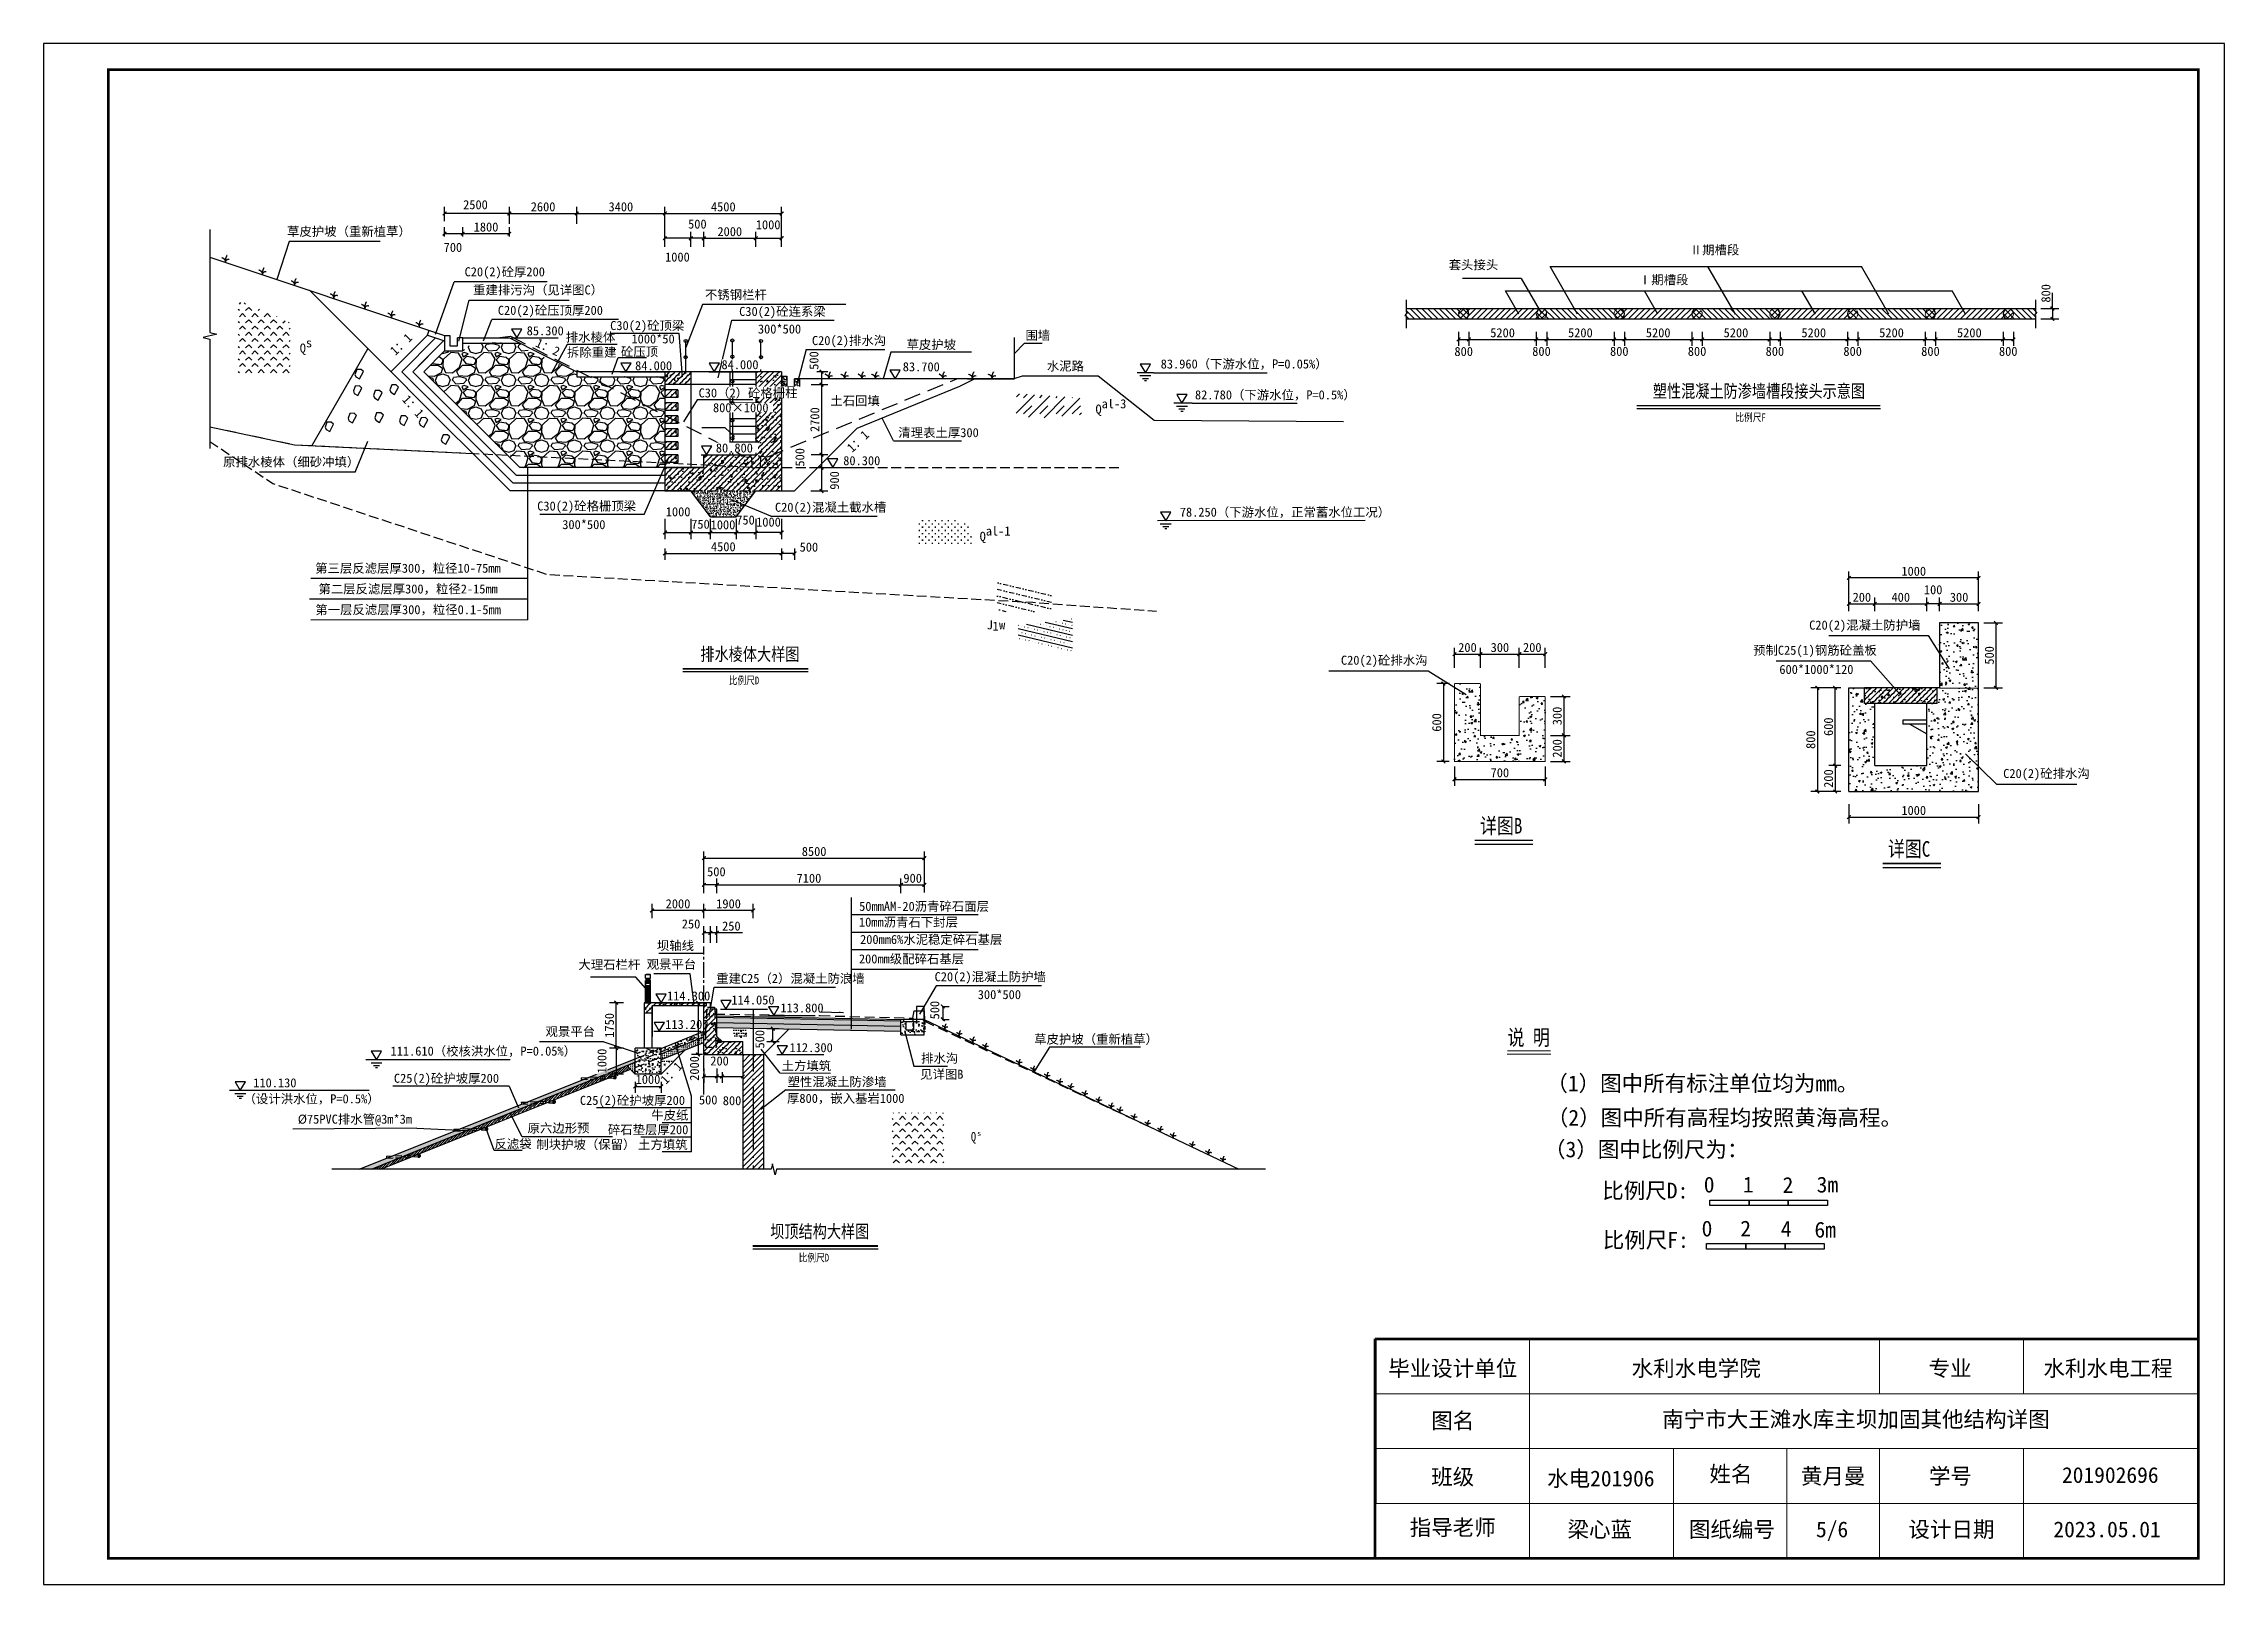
# Model space of a CAD drawing. Header units: millimetres. Extents: x 2456 to 5353, y 685 to 1986.
# Drawn here: x 3465 to 4306, y 1390 to 1984 of the extents above; entities that cross this region are included whole.
import ezdxf
from ezdxf.enums import TextEntityAlignment as Align

# ---------------------------------------------------------------- set-up
doc = ezdxf.new("R2010")
doc.units = ezdxf.units.MM
doc.set_wipeout_variables(frame=1)
for name, pattern in [('2', [3, 1, -1, 1]), ('ACAD_ISO04W100', [30, 24, -3, 0, -3]), ('CENTER2', [1.125, 0.75, -0.125, 0.125, -0.125]), ('DASH', [0.35, 0.25, -0.1]), ('DASHED', [19.05, 12.7, -6.35]), ('DASHED2', [0.375, 0.25, -0.125]), ('line6', [20, 10, 0, 10]), ('PHANTOM2', [1.25, 0.625, -0.125, 0.125, -0.125, 0.125, -0.125])]:
    doc.linetypes.add(name, pattern=pattern)
doc.layers.get('0').update_dxf_attribs({"color": 10})
doc.layers.add('0-剖面粗线TS', color=7, linetype='Continuous', lineweight=30)
doc.layers.add('结构线', color=201, linetype='Continuous', lineweight=30)
for name, color, linetype in [('0-地质', 7, 'Continuous'), ('0-外框', 6, 'Continuous'), ('1结构线', 4, 'Continuous'), ('2文字', 7, 'Continuous'), ('5C 大坝标注', 7, 'Continuous'), ('A副坝--文字', 2, 'Continuous'), ('grass', 7, 'Continuous'), ('TXT-DIM', 7, 'Continuous'), ('TXT-NOTE', 2, 'Continuous'), ('中心线', 1, 'ACAD_ISO04W100'), ('图框', 7, 'Continuous'), ('堤轴线', 7, 'Continuous'), ('文字掩盖', 9, 'Continuous'), ('标注', 7, 'Continuous'), ('标注层', 7, 'Continuous'), ('签名', 193, '2'), ('隧洞轴线', 1, 'Continuous')]:
    doc.layers.add(name, color=color, linetype=linetype)
doc.styles.add('HT', font='', dxfattribs={"width": 0.8})
doc.styles.add('HZ300', font='ROMANS.shx', dxfattribs={"width": 0.7, "bigfont": 'HZTXT5.shx'})
doc.styles.add('HZTXT5', font='romans.shx', dxfattribs={"width": 0.75, "bigfont": 'hztxt5.shx'})
doc.styles.add('st', font='', dxfattribs={"height": 1.23})
doc.styles.add('宋体', font='')
doc.styles.get('HT').set_extended_font_data('SimHei')
doc.styles.get('st').set_extended_font_data('SimSun')
doc.styles.get('宋体').set_extended_font_data('SimSun')
doc.dimstyles.new('BL100', dxfattribs={"dimtxt": 3, "dimasz": 0.01, "dimexe": 2.5, "dimexo": 2, "dimgap": 0.8, "dimtad": 1, "dimdec": 0, "dimlfac": 100, "dimzin": 0, "dimdsep": 46, "dimtxsty": 'HZ300', "dimblk": '_DIMX', "dimcen": 0.09, "dimclrt": 256, "dimaunit": 1, "dimadec": 0, "dimazin": 0, "dimtfac": 1, "dimtdec": 0, "dimtmove": 2, "dimatfit": 3, "dimldrblk": '_DIMX', "dimfxl": 1, "dimfrac": 2, "dimtolj": 1, "dimtzin": 0, "dimarcsym": 0})
doc.dimstyles.new('BL200', dxfattribs={"dimtxt": 3, "dimasz": 0.01, "dimexe": 2.5, "dimexo": 2, "dimgap": 0.8, "dimtad": 1, "dimdec": 0, "dimlfac": 200, "dimzin": 0, "dimdsep": 46, "dimtxsty": 'HZ300', "dimblk": '_DIMX', "dimcen": 0.09, "dimclrt": 256, "dimaunit": 1, "dimadec": 0, "dimazin": 0, "dimtfac": 1, "dimtdec": 0, "dimtmove": 2, "dimatfit": 3, "dimldrblk": '_DIMX', "dimfxl": 1, "dimfrac": 2, "dimtolj": 1, "dimtzin": 0, "dimarcsym": 0})
doc.dimstyles.new('BZ20', dxfattribs={"dimtxt": 3, "dimasz": 0.01, "dimexe": 2.5, "dimexo": 2, "dimgap": 0.8, "dimtad": 1, "dimdec": 0, "dimlfac": 20, "dimzin": 0, "dimdsep": 46, "dimtxsty": 'HZTXT5', "dimblk": '_DIMX', "dimcen": 0.09, "dimclrt": 256, "dimaunit": 1, "dimadec": 0, "dimazin": 0, "dimtfac": 1, "dimtdec": 0, "dimtmove": 2, "dimatfit": 3, "dimldrblk": '_DIMX', "dimfxl": 1, "dimfrac": 2, "dimtolj": 1, "dimtzin": 0, "dimarcsym": 0})
pattern_1 = [(50, (-2264.3216, 1269.7596), (3.6436934, -0.3187817), [0.381, -4.191]), (355, (-2264.3216, 1269.7596), (-0.7048565, 3.8211329), [0.3048, -3.3528]), (100.451, (-2264.018, 1269.733), (2.93885, 3.5023338), [0.3238, -3.5618]), (46.1842, (-2264.3216, 1270.7756), (5.4215808, -0.8408466), [0.5715, -6.2865]), (96.6356, (-2263.87, 1270.7056), (4.7480847, 4.948511), [0.4857, -5.3427]), (351.184, (-2264.3216, 1270.7756), (4.748092, 4.9485024), [0.4572, -5.0292]), (21, (-2263.8136, 1270.5216), (3.0322976, -2.0453104), [0.381, -4.191]), (326, (-2263.8136, 1270.5216), (1.2360406, 3.6837593), [0.3048, -3.3528]), (71.4514, (-2263.561, 1270.3512), (4.2683298, 1.6384572), [0.3238, -3.5618]), (37.5, (-2264.3216, 1269.7596), (0.06177207, 1.69110078), [0, -3.31216, 0, -3.4036, 0, -3.3655]), (7.5, (-2264.3216, 1269.7596), (1.33639325, 2.0036115), [0, -1.94056, 0, -3.23596, 0, -1.2827]), (327.5, (-2265.4544, 1269.7596), (2.7118119, -0.11457488), [0, -1.27, 0, -3.9624, 0, -5.2578]), (317.5, (-2265.9624, 1269.7596), (2.9625836, 0.5085298), [0, -1.651, 0, -2.63144, 0, -3.7338])]
pattern_2 = [(135, (92.0056, 674.913), (-1.122532, -1.122532), [])]
pattern_3 = [(45, (92.0056, 674.913), (-1.122532, 1.122532), [])]

msp = doc.modelspace()

# ---------------------------------------------------------------- texts
at = {"layer": '0-地质', "color": 0, "linetype": 'line6'}
for s, height, style, p in [('Q', 3.5, '宋体', (3564.2716, 1864.9728)), ('s', 3.5, '宋体', (3566.6477, 1867.0248)), ('Q', 3.5, '宋体', (3871.1343, 1841.4539)), ('al-3', 3.5, '宋体', (3873.5104, 1843.5059)), ('Q', 3.5, '宋体', (3826.4653, 1792.4027)), ('al-1', 3.5, '宋体', (3828.8415, 1794.4546)), ('J w', 3.5, '宋体', (3829.1772, 1758.2916)), ('1', 3.5, '宋体', (3831.4332, 1757.7838)), ('s', 2.1, 'st', (3825.4881, 1562.9551))]:
    msp.add_text(s, height=height, dxfattribs=dict(at, style=style)).set_placement(p)
at = {"layer": '0-地质', "color": 0, "linetype": 'line6', "style": 'st', "width": 0.8}
msp.add_text('Q', height=3.6, dxfattribs=at).set_placement((3823.112, 1560.9031))
at = {"layer": '2文字', "color": 0, "style": 'HT', "width": 0.8}
for s, p in [('详图B', (4019.397, 1679.5606)), ('详图C', (4176.692, 1670.6406))]:
    msp.add_text(s, height=6, dxfattribs=at).set_placement(p)
at = {"layer": '2文字', "color": 0, "linetype": 'Continuous', "style": '宋体'}
for s, height, p in [('（1）图中所有标注单位均为mm。', 6.086447, (4105.1638, 1583.2826)), ('（2）图中所有高程均按照黄海高程。', 6.086447, (4113.6862, 1570.0395)), ('（3）图中比例尺为：', 6.08645, (4083.531, 1557.8004)), ('比例尺D:', 6.08645, (4083.1504, 1541.9187)), ('0', 6.0864, (4107.7937, 1544.2298)), ('1', 6.0864, (4122.8419, 1544.2298)), ('2', 6.0864, (4138.1853, 1544.0824)), ('3m', 6.08645, (4153.381, 1544.2298)), ('比例尺F:', 6.08645, (4083.3478, 1522.8879)), ('0', 6.0864, (4106.9532, 1527.2947)), ('2', 6.0864, (4121.8539, 1527.2947)), ('4', 6.0864, (4137.4923, 1527.1471)), ('6m', 6.08645, (4152.5405, 1526.8522)), ('毕业设计单位', 6.08645, (4008.8922, 1473.4011)), ('水利水电学院', 6.08645, (4102.7937, 1473.4011)), ('专业', 6.08645, (4200.7239, 1473.4011)), ('水利水电工程', 6.08645, (4261.5778, 1473.4011)), ('图名', 6.08645, (4008.8922, 1453.2364)), ('南宁市大王滩水库主坝加固其他结构详图', 6.086447, (4164.3784, 1453.762)), ('班级', 6.08645, (4008.8922, 1431.5693)), ('水电201906', 6.08645, (4066.0026, 1430.9343)), ('姓名', 6.08645, (4116.1619, 1432.6726)), ('黄月曼', 6.08645, (4155.619, 1431.8509)), ('学号', 6.08645, (4200.8301, 1431.8509)), ('201902696', 6.08645, (4262.4818, 1432.2618)), ('指导老师', 6.08645, (4008.8922, 1412.0517)), ('梁心蓝', 6.08645, (4065.6076, 1411.3076)), ('图纸编号', 6.08645, (4116.5729, 1411.3076)), ('5/6', 6.08645, (4155.208, 1411.3076)), ('设计日期', 6.08645, (4201.2412, 1411.3076)), ('2023.05.01', 6.08645, (4261.2487, 1411.3076))]:
    msp.add_text(s, height=height, dxfattribs=at).set_placement(p, align=Align.MIDDLE_CENTER)
at = {"layer": 'TXT-DIM', "color": 0, "linetype": 'Continuous', "style": '宋体'}
for s, p in [('草皮护坡（重新植草）', (3583.2394, 1911.7176)), ('套头接头', (4016.9027, 1898.8457)), ('Ⅱ期槽段', (4109.8839, 1904.5801)), ('C20(2)砼厚200', (3643.3223, 1896.1405)), ('Ⅰ期槽段', (4090.2457, 1893.0799)), ('重建排污沟（见详图C）', (3656.1779, 1889.1436)), ('不锈钢栏杆', (3732.4596, 1887.3108)), ('C20(2)砼压顶厚200', (3660.9163, 1881.2954)), ('C30(2)砼顶梁', (3698.2785, 1875.4238)), ('300*500', (3749.279, 1874.0867)), ('85.300', (3658.9282, 1873.3927)), ('排水棱体', (3676.4107, 1870.9329)), ('拆除重建', (3676.8731, 1865.1211)), ('砼压顶', (3695.3056, 1865.3853)), ('1000*50', (3700.5248, 1870.2725)), ('C20(2)排水沟', (3776.0936, 1869.6423)), ('草皮护坡', (3807.8155, 1868.0655)), ('围墙', (3848.9136, 1871.6536)), ('84.000', (3700.7371, 1859.9252)), ('83.700', (3803.9486, 1859.5172)), ('水泥路', (3859.5237, 1859.806)), ('83.960（下游水位，P=0.05%%%）', (3928.4585, 1860.6149)), ('82.780（下游水位，P=0.5%%%）', (3940.491, 1848.7035)), ('土石回填', (3778.415, 1846.4452)), ('清理表土厚300', (3810.6209, 1834.1473)), ('原排水棱体（细砂冲填）', (3560.9676, 1822.8517)), ('80.300', (3780.9964, 1823.3331)), ('C30(2)砼格栅顶梁', (3674.9158, 1805.8453)), ('300*500', (3673.8258, 1798.6955)), ('C20(2)混凝土截水槽', (3768.9963, 1805.3735)), ('78.250（下游水位，正常蓄水位工况）', (3944.2146, 1803.4898)), ('第三层反滤层厚300，粒径10-75mm', (3605.981, 1781.8645)), ('第二层反滤层厚300，粒径2-15mm', (3606.0481, 1773.8764)), ('第一层反滤层厚300，粒径0.1-5mm', (3606.0481, 1765.8883)), ('C20(2)混凝土防护墙', (4167.8326, 1759.9272)), ('预制C25(1)钢筋砼盖板', (4148.5909, 1750.2406)), ('C20(2)砼排水沟', (3982.4914, 1746.3955)), ('600*1000*120', (4149.1476, 1742.8512)), ('C20(2)砼排水沟', (4237.8794, 1702.7236)), ('50mmAM-20沥青碎石面层', (3805.0277, 1651.5124)), ('10mm沥青石下封层', (3799.0045, 1645.4338)), ('200mm6%%%水泥稳定碎石基层', (3807.7789, 1638.736)), ('坝轴线', (3709.1515, 1636.3843)), ('200mm级配碎石基层', (3800.1779, 1631.2503)), ('大理石栏杆', (3683.6637, 1629.0643)), ('观景平台', (3707.6182, 1629.1923)), ('重建C25（2）混凝土防浪墙', (3753.4845, 1623.7129)), ('C20(2)混凝土防护墙', (3830.5631, 1624.3758)), ('114.300', (3714.2421, 1616.9728)), ('114.050', (3739.0369, 1615.4109)), ('300*500', (3834.0683, 1617.4928)), ('113.200', (3713.5375, 1605.9728)), ('113.800', (3757.9488, 1612.354)), ('111.610（校核洪水位，P=0.05%%%）', (3635.0457, 1595.7001)), ('112.300', (3761.4881, 1597.0481)), ('草皮护坡（重新植草）', (3871.3593, 1600.2989)), ('土方填筑', (3759.6493, 1590.0511)), ('排水沟', (3811.0163, 1592.9479)), ('110.130', (3554.6732, 1583.4676)), ('C25(2)砼护坡厚200', (3620.8435, 1585.2248)), ('塑性混凝土防渗墙', (3771.4897, 1583.8943)), ('见详图B', (3811.8469, 1586.7802)), ('（设计洪水位，P=0.5%%%）', (3568.8272, 1577.3059)), ('C25(2)砼护坡厚200', (3692.5679, 1576.7012)), ('牛皮纸', (3707.0027, 1571.0033)), ('厚800，嵌入基岩1000', (3774.8257, 1577.4717)), ('%%C75PVC排水管@3m*3m', (3585.5339, 1569.4586)), ('原六边形预', (3664.0535, 1566.0318)), ('碎石垫层厚200', (3698.6161, 1565.4143)), ('反滤袋', (3646.5004, 1559.9117)), ('制块护坡（保留）', (3674.6041, 1559.7123)), ('土方填筑', (3704.2826, 1559.6742))]:
    msp.add_text(s, height=3.5, dxfattribs=at).set_placement(p, align=Align.MIDDLE_CENTER)
for s, rotation, p in [('1：1', 43.8605873, (3603.3505, 1868.2547)), ('1：2', 335.5232096, (3659.9454, 1867.0717)), ('1：1', 311.6496606, (3608.0151, 1844.2895)), ('1：1', 43.8605873, (3779.5332, 1830.8259)), ('1：1', 46.0514269, (3707.5438, 1587.3138))]:
    msp.add_text(s, height=3.5, rotation=rotation, dxfattribs=at).set_placement(p, align=Align.MIDDLE_CENTER)
at = {"layer": 'TXT-DIM', "color": 0, "linetype": 'Continuous', "insert": (3733.7195, 1882.6077), "char_height": 3.5, "width": 43.894247, "attachment_point": 1, "style": '宋体'}
msp.add_mtext('C30(2)砼连系梁', dxfattribs=at)
at = {"layer": 'TXT-NOTE', "color": 0, "style": 'HT', "width": 0.8}
for s, height, p in [('塑性混凝土防渗墙槽段接头示意图', 5, (4126.9962, 1847.6554)), ('比例尺F', 3, (4123.7423, 1838.528)), ('排水棱体大样图', 5, (3737.8539, 1746.228)), ('比例尺D', 3, (3735.5728, 1737.1006)), ('说 明', 6, (4038.1968, 1597.9516)), ('坝顶结构大样图', 5, (3764.8149, 1523.6794)), ('比例尺D', 3, (3762.5338, 1514.5521))]:
    msp.add_text(s, height=height, dxfattribs=at).set_placement(p, align=Align.CENTER)

# ---------------------------------------------------------------- blocks, each defined once
blk = doc.blocks.new('$_grass2')
for points in [[(0.08, 0), (0.04, 0.09), (0.04, 0.18), (0, 0.28), (-0.04, 0.37), (-0.04, 0.46), (-0.08, 0.56), (-0.08, 0.65), (-0.16, 0.7), (-0.16, 0.79), (-0.23, 0.83), (-0.23, 0.93), (-0.31, 1.02), (-0.35, 1.11), (-0.43, 1.16), (-0.47, 1.25), (-0.55, 1.3), (-0.62, 1.34), (-0.7, 1.34), (-0.78, 1.39), (-0.86, 1.44), (-0.97, 1.44), (-1.05, 1.48), (-1.36, 1.48), (-1.44, 1.44), (-1.52, 1.44), (-1.52, 1.48)], [(1.75, 1.86), (1.71, 1.9), (1.79, 1.9), (1.64, 1.9), (1.56, 1.86), (1.44, 1.86), (1.36, 1.81), (1.29, 1.76), (1.21, 1.72), (1.13, 1.72), (1.09, 1.62), (1.01, 1.62), (0.94, 1.58), (0.86, 1.53), (0.74, 1.44), (0.66, 1.34), (0.66, 1.25), (0.58, 1.16), (0.51, 1.11), (0.51, 1.02), (0.43, 1.02), (0.39, 0.88), (0.35, 0.79), (0.27, 0.74), (0.27, 0.65), (0.23, 0.56), (0.2, 0.46), (0.12, 0.28), (0.08, 0.18), (0, 0), (0, 0.14), (0.04, 0.23), (0.04, 0.6), (0.08, 0.7), (0.08, 1.16), (0.04, 1.3), (0.04, 1.58), (0, 1.72), (0, 1.81), (-0.04, 1.9), (-0.04, 2.09), (-0.08, 2.18), (-0.08, 2.27), (-0.16, 2.37), (-0.16, 2.46), (-0.19, 2.55), (-0.23, 2.64), (-0.27, 2.74), (-0.31, 2.83), (-0.35, 2.92), (-0.39, 3.02), (-0.39, 3.11), (-0.39, 3.06)]]:
    blk.add_lwpolyline(points)
blk = doc.blocks.new('_grass2')
at = {"layer": 'grass'}
blk.add_blockref('$_grass2', (0, 0), dxfattribs=at)
blk = doc.blocks.new('_DIMX')
at = {"const_width": 50}
blk.add_lwpolyline([(-70, -70), (70, 70)], dxfattribs=at)
blk = doc.blocks.new('*D35')
at = {"layer": 'Defpoints', "color": 0, "transparency": 16777216}
for p in [(3627.1, 1910.84), (3620.1, 1907.7), (3627.1, 1907.7)]:
    blk.add_point(p, dxfattribs=at)
at = {"layer": 'TXT-DIM', "color": 0, "lineweight": -2, "transparency": 16777216}
for p, q in [((3620.1, 1909.7), (3620.1, 1913.34)), ((3620.11, 1910.84), (3627.09, 1910.84)), ((3627.1, 1909.7), (3627.1, 1913.34))]:
    blk.add_line(p, q, dxfattribs=at)
at = {"layer": 'TXT-DIM', "color": 0, "lineweight": -2, "transparency": 16777216, "xscale": 0.01, "yscale": 0.01, "zscale": 0.01, "rotation": 180}
blk.add_blockref('_DIMX', (3620.1, 1910.84), dxfattribs=at)
at = {"layer": 'TXT-DIM', "color": 0, "lineweight": -2, "transparency": 16777216, "xscale": 0.01, "yscale": 0.01, "zscale": 0.01}
blk.add_blockref('_DIMX', (3627.1, 1910.84), dxfattribs=at)
at = {"layer": 'TXT-DIM', "transparency": 16777216, "insert": (3623.32, 1905.55), "char_height": 3.5, "attachment_point": 5, "style": '宋体'}
blk.add_mtext('\\A1;700', dxfattribs=at)
blk = doc.blocks.new('*D36')
at = {"layer": 'Defpoints', "color": 0, "transparency": 16777216}
for p in [(3645.1, 1910.84), (3627.1, 1907.7), (3645.1, 1907.7)]:
    blk.add_point(p, dxfattribs=at)
at = {"layer": 'TXT-DIM', "color": 0, "lineweight": -2, "transparency": 16777216}
for p, q in [((3627.1, 1909.7), (3627.1, 1913.34)), ((3627.11, 1910.84), (3645.09, 1910.84)), ((3645.1, 1909.7), (3645.1, 1913.34))]:
    blk.add_line(p, q, dxfattribs=at)
at = {"layer": 'TXT-DIM', "color": 0, "lineweight": -2, "transparency": 16777216, "xscale": 0.01, "yscale": 0.01, "zscale": 0.01, "rotation": 180}
blk.add_blockref('_DIMX', (3627.1, 1910.84), dxfattribs=at)
at = {"layer": 'TXT-DIM', "color": 0, "lineweight": -2, "transparency": 16777216, "xscale": 0.01, "yscale": 0.01, "zscale": 0.01}
blk.add_blockref('_DIMX', (3645.1, 1910.84), dxfattribs=at)
at = {"layer": 'TXT-DIM', "transparency": 16777216, "insert": (3636.1, 1913.39), "char_height": 3.5, "attachment_point": 5, "style": '宋体'}
blk.add_mtext('\\A1;1800', dxfattribs=at)
blk = doc.blocks.new('*D37')
at = {"layer": 'Defpoints', "color": 0, "transparency": 16777216}
for p in [(3620.1, 1918.63), (3620.1, 1913.72), (3645.1, 1913.72)]:
    blk.add_point(p, dxfattribs=at)
at = {"layer": 'TXT-DIM', "color": 0, "lineweight": -2, "transparency": 16777216}
for p, q in [((3620.1, 1915.72), (3620.1, 1921.13)), ((3645.09, 1918.63), (3620.11, 1918.63)), ((3645.1, 1915.72), (3645.1, 1921.13))]:
    blk.add_line(p, q, dxfattribs=at)
at = {"layer": 'TXT-DIM', "color": 0, "lineweight": -2, "transparency": 16777216, "xscale": 0.01, "yscale": 0.01, "zscale": 0.01, "rotation": 180}
blk.add_blockref('_DIMX', (3620.1, 1918.63), dxfattribs=at)
at = {"layer": 'TXT-DIM', "color": 0, "lineweight": -2, "transparency": 16777216, "xscale": 0.01, "yscale": 0.01, "zscale": 0.01}
blk.add_blockref('_DIMX', (3645.1, 1918.63), dxfattribs=at)
at = {"layer": 'TXT-DIM', "transparency": 16777216, "insert": (3632.03, 1921.98), "char_height": 3.5, "attachment_point": 5, "style": '宋体'}
blk.add_mtext('\\A1;2500', dxfattribs=at)
blk = doc.blocks.new('*D38')
at = {"layer": 'Defpoints', "color": 0, "transparency": 16777216}
for p in [(3671.1, 1918.63), (3645.1, 1912.65), (3671.1, 1912.65)]:
    blk.add_point(p, dxfattribs=at)
at = {"layer": 'TXT-DIM', "color": 0, "lineweight": -2, "transparency": 16777216}
for p, q in [((3645.1, 1914.65), (3645.1, 1921.13)), ((3645.11, 1918.63), (3671.09, 1918.63)), ((3671.1, 1914.65), (3671.1, 1921.13))]:
    blk.add_line(p, q, dxfattribs=at)
at = {"layer": 'TXT-DIM', "color": 0, "lineweight": -2, "transparency": 16777216, "xscale": 0.01, "yscale": 0.01, "zscale": 0.01, "rotation": 180}
blk.add_blockref('_DIMX', (3645.1, 1918.63), dxfattribs=at)
at = {"layer": 'TXT-DIM', "color": 0, "lineweight": -2, "transparency": 16777216, "xscale": 0.01, "yscale": 0.01, "zscale": 0.01}
blk.add_blockref('_DIMX', (3671.1, 1918.63), dxfattribs=at)
at = {"layer": 'TXT-DIM', "transparency": 16777216, "insert": (3658.1, 1921.18), "char_height": 3.5, "attachment_point": 5, "style": '宋体'}
blk.add_mtext('\\A1;2600', dxfattribs=at)
blk = doc.blocks.new('*D39')
at = {"layer": 'Defpoints', "color": 0, "transparency": 16777216}
for p in [(3740.1, 1909.07), (3720.1, 1903.7), (3740.1, 1903.7)]:
    blk.add_point(p, dxfattribs=at)
at = {"layer": 'TXT-DIM', "color": 0, "lineweight": -2, "transparency": 16777216}
for p, q in [((3720.1, 1905.7), (3720.1, 1911.57)), ((3720.11, 1909.07), (3740.09, 1909.07)), ((3740.1, 1905.7), (3740.1, 1911.57))]:
    blk.add_line(p, q, dxfattribs=at)
at = {"layer": 'TXT-DIM', "color": 0, "lineweight": -2, "transparency": 16777216, "xscale": 0.01, "yscale": 0.01, "zscale": 0.01, "rotation": 180}
blk.add_blockref('_DIMX', (3720.1, 1909.07), dxfattribs=at)
at = {"layer": 'TXT-DIM', "color": 0, "lineweight": -2, "transparency": 16777216, "xscale": 0.01, "yscale": 0.01, "zscale": 0.01}
blk.add_blockref('_DIMX', (3740.1, 1909.07), dxfattribs=at)
at = {"layer": 'TXT-DIM', "transparency": 16777216, "insert": (3730.1, 1911.62), "char_height": 3.5, "attachment_point": 5, "style": '宋体'}
blk.add_mtext('\\A1;2000', dxfattribs=at)
blk = doc.blocks.new('*D40')
at = {"layer": 'Defpoints', "color": 0, "transparency": 16777216}
for p in [(3715.1, 1909.07), (3715.1, 1903.7), (3720.1, 1903.7)]:
    blk.add_point(p, dxfattribs=at)
at = {"layer": 'TXT-DIM', "color": 0, "lineweight": -2, "transparency": 16777216}
for p, q in [((3715.1, 1905.7), (3715.1, 1911.57)), ((3720.09, 1909.07), (3715.11, 1909.07)), ((3720.1, 1905.7), (3720.1, 1911.57))]:
    blk.add_line(p, q, dxfattribs=at)
at = {"layer": 'TXT-DIM', "color": 0, "lineweight": -2, "transparency": 16777216, "xscale": 0.01, "yscale": 0.01, "zscale": 0.01, "rotation": 180}
blk.add_blockref('_DIMX', (3715.1, 1909.07), dxfattribs=at)
at = {"layer": 'TXT-DIM', "color": 0, "lineweight": -2, "transparency": 16777216, "xscale": 0.01, "yscale": 0.01, "zscale": 0.01}
blk.add_blockref('_DIMX', (3720.1, 1909.07), dxfattribs=at)
at = {"layer": 'TXT-DIM', "transparency": 16777216, "insert": (3717.6, 1914.52), "char_height": 3.5, "attachment_point": 5, "style": '宋体'}
blk.add_mtext('\\A1;500', dxfattribs=at)
blk = doc.blocks.new('*D41')
at = {"layer": 'Defpoints', "color": 0, "transparency": 16777216}
for p in [(3705.1, 1909.07), (3705.1, 1903.7), (3715.1, 1903.7)]:
    blk.add_point(p, dxfattribs=at)
at = {"layer": 'TXT-DIM', "color": 0, "lineweight": -2, "transparency": 16777216}
for p, q in [((3705.1, 1905.7), (3705.1, 1911.57)), ((3715.09, 1909.07), (3705.11, 1909.07)), ((3715.1, 1905.7), (3715.1, 1911.57))]:
    blk.add_line(p, q, dxfattribs=at)
at = {"layer": 'TXT-DIM', "color": 0, "lineweight": -2, "transparency": 16777216, "xscale": 0.01, "yscale": 0.01, "zscale": 0.01, "rotation": 180}
blk.add_blockref('_DIMX', (3705.1, 1909.07), dxfattribs=at)
at = {"layer": 'TXT-DIM', "color": 0, "lineweight": -2, "transparency": 16777216, "xscale": 0.01, "yscale": 0.01, "zscale": 0.01}
blk.add_blockref('_DIMX', (3715.1, 1909.07), dxfattribs=at)
at = {"layer": 'TXT-DIM', "transparency": 16777216, "insert": (3709.91, 1901.81), "char_height": 3.5, "attachment_point": 5, "style": '宋体'}
blk.add_mtext('\\A1;1000', dxfattribs=at)
blk = doc.blocks.new('*D42')
at = {"layer": 'Defpoints', "color": 0, "transparency": 16777216}
for p in [(3750.1, 1909.07), (3740.1, 1903.7), (3750.1, 1903.7)]:
    blk.add_point(p, dxfattribs=at)
at = {"layer": 'TXT-DIM', "color": 0, "lineweight": -2, "transparency": 16777216}
for p, q in [((3740.1, 1905.7), (3740.1, 1911.57)), ((3740.11, 1909.07), (3750.09, 1909.07)), ((3750.1, 1905.7), (3750.1, 1911.57))]:
    blk.add_line(p, q, dxfattribs=at)
at = {"layer": 'TXT-DIM', "color": 0, "lineweight": -2, "transparency": 16777216, "xscale": 0.01, "yscale": 0.01, "zscale": 0.01, "rotation": 180}
blk.add_blockref('_DIMX', (3740.1, 1909.07), dxfattribs=at)
at = {"layer": 'TXT-DIM', "color": 0, "lineweight": -2, "transparency": 16777216, "xscale": 0.01, "yscale": 0.01, "zscale": 0.01}
blk.add_blockref('_DIMX', (3750.1, 1909.07), dxfattribs=at)
at = {"layer": 'TXT-DIM', "transparency": 16777216, "insert": (3744.9, 1914.25), "char_height": 3.5, "attachment_point": 5, "style": '宋体'}
blk.add_mtext('\\A1;1000', dxfattribs=at)
blk = doc.blocks.new('*D43')
at = {"layer": 'Defpoints', "color": 0, "transparency": 16777216}
for p in [(3750.1, 1918.63), (3705.1, 1908.39), (3750.1, 1908.39)]:
    blk.add_point(p, dxfattribs=at)
at = {"layer": 'TXT-DIM', "color": 0, "lineweight": -2, "transparency": 16777216}
for p, q in [((3705.1, 1910.39), (3705.1, 1921.13)), ((3705.11, 1918.63), (3750.09, 1918.63)), ((3750.1, 1910.39), (3750.1, 1921.13))]:
    blk.add_line(p, q, dxfattribs=at)
at = {"layer": 'TXT-DIM', "color": 0, "lineweight": -2, "transparency": 16777216, "xscale": 0.01, "yscale": 0.01, "zscale": 0.01, "rotation": 180}
blk.add_blockref('_DIMX', (3705.1, 1918.63), dxfattribs=at)
at = {"layer": 'TXT-DIM', "color": 0, "lineweight": -2, "transparency": 16777216, "xscale": 0.01, "yscale": 0.01, "zscale": 0.01}
blk.add_blockref('_DIMX', (3750.1, 1918.63), dxfattribs=at)
at = {"layer": 'TXT-DIM', "transparency": 16777216, "insert": (3727.6, 1921.18), "char_height": 3.5, "attachment_point": 5, "style": '宋体'}
blk.add_mtext('\\A1;4500', dxfattribs=at)
blk = doc.blocks.new('*D44')
at = {"layer": 'Defpoints', "color": 0, "transparency": 16777216}
for p in [(3761.73, 1857.64), (3761.73, 1852.64), (3765.47, 1852.64)]:
    blk.add_point(p, dxfattribs=at)
at = {"layer": 'TXT-DIM', "color": 0, "lineweight": -2, "transparency": 16777216}
for p, q in [((3763.73, 1857.64), (3767.97, 1857.64)), ((3763.73, 1852.64), (3767.97, 1852.64)), ((3765.47, 1857.63), (3765.47, 1852.65))]:
    blk.add_line(p, q, dxfattribs=at)
at = {"layer": 'TXT-DIM', "color": 0, "lineweight": -2, "transparency": 16777216, "xscale": 0.01, "yscale": 0.01, "zscale": 0.01}
for p, rotation in [((3765.47, 1857.64), 90), ((3765.47, 1852.64), 270)]:
    blk.add_blockref('_DIMX', p, dxfattribs=dict(at, rotation=rotation))
at = {"layer": 'TXT-DIM', "transparency": 16777216, "insert": (3762.56, 1861.93), "char_height": 3.5, "attachment_point": 5, "rotation": 90, "style": '宋体'}
blk.add_mtext('\\A1;500', dxfattribs=at)
blk = doc.blocks.new('*D45')
at = {"layer": 'Defpoints', "color": 0, "transparency": 16777216}
for p in [(3759.44, 1852.64), (3759.44, 1825.64), (3765.47, 1825.64)]:
    blk.add_point(p, dxfattribs=at)
at = {"layer": 'TXT-DIM', "color": 0, "lineweight": -2, "transparency": 16777216}
for p, q in [((3761.44, 1852.64), (3767.97, 1852.64)), ((3765.47, 1852.63), (3765.47, 1825.65)), ((3761.44, 1825.64), (3767.97, 1825.64))]:
    blk.add_line(p, q, dxfattribs=at)
at = {"layer": 'TXT-DIM', "color": 0, "lineweight": -2, "transparency": 16777216, "xscale": 0.01, "yscale": 0.01, "zscale": 0.01}
for p, rotation in [((3765.47, 1852.64), 90), ((3765.47, 1825.64), 270)]:
    blk.add_blockref('_DIMX', p, dxfattribs=dict(at, rotation=rotation))
at = {"layer": 'TXT-DIM', "transparency": 16777216, "insert": (3762.92, 1839.14), "char_height": 3.5, "attachment_point": 5, "rotation": 90, "style": '宋体'}
blk.add_mtext('\\A1;2700', dxfattribs=at)
blk = doc.blocks.new('*D46')
at = {"layer": 'Defpoints', "color": 0, "transparency": 16777216}
for p in [(3759.44, 1825.64), (3759.44, 1820.64), (3765.47, 1820.64)]:
    blk.add_point(p, dxfattribs=at)
at = {"layer": 'TXT-DIM', "color": 0, "lineweight": -2, "transparency": 16777216}
for p, q in [((3761.44, 1825.64), (3767.97, 1825.64)), ((3765.47, 1825.63), (3765.47, 1820.65)), ((3761.44, 1820.64), (3767.97, 1820.64))]:
    blk.add_line(p, q, dxfattribs=at)
at = {"layer": 'TXT-DIM', "color": 0, "lineweight": -2, "transparency": 16777216, "xscale": 0.01, "yscale": 0.01, "zscale": 0.01}
for p, rotation in [((3765.47, 1825.64), 90), ((3765.47, 1820.64), 270)]:
    blk.add_blockref('_DIMX', p, dxfattribs=dict(at, rotation=rotation))
at = {"layer": 'TXT-DIM', "transparency": 16777216, "insert": (3757.14, 1824.61), "char_height": 3.5, "attachment_point": 5, "rotation": 90, "style": '宋体'}
blk.add_mtext('\\A1;500', dxfattribs=at)
blk = doc.blocks.new('*D47')
at = {"layer": 'Defpoints', "color": 0, "transparency": 16777216}
for p in [(3759.37, 1820.64), (3759.37, 1811.64), (3765.47, 1811.64)]:
    blk.add_point(p, dxfattribs=at)
at = {"layer": 'TXT-DIM', "color": 0, "lineweight": -2, "transparency": 16777216}
for p, q in [((3761.37, 1820.64), (3767.97, 1820.64)), ((3765.47, 1820.63), (3765.47, 1811.65)), ((3761.37, 1811.64), (3767.97, 1811.64))]:
    blk.add_line(p, q, dxfattribs=at)
at = {"layer": 'TXT-DIM', "color": 0, "lineweight": -2, "transparency": 16777216, "xscale": 0.01, "yscale": 0.01, "zscale": 0.01}
for p, rotation in [((3765.47, 1820.64), 90), ((3765.47, 1811.64), 270)]:
    blk.add_blockref('_DIMX', p, dxfattribs=dict(at, rotation=rotation))
at = {"layer": 'TXT-DIM', "transparency": 16777216, "insert": (3770.51, 1815.7), "char_height": 3.5, "attachment_point": 5, "rotation": 90, "style": '宋体'}
blk.add_mtext('\\A1;900', dxfattribs=at)
blk = doc.blocks.new('*D48')
at = {"layer": 'Defpoints', "color": 0, "transparency": 16777216}
for p in [(3705.1, 1802.84), (3715.1, 1802.84), (3715.1, 1795.61)]:
    blk.add_point(p, dxfattribs=at)
at = {"layer": 'TXT-DIM', "color": 0, "lineweight": -2, "transparency": 16777216}
for p, q in [((3705.1, 1800.84), (3705.1, 1793.11)), ((3715.1, 1800.84), (3715.1, 1793.11)), ((3705.11, 1795.61), (3715.09, 1795.61))]:
    blk.add_line(p, q, dxfattribs=at)
at = {"layer": 'TXT-DIM', "color": 0, "lineweight": -2, "transparency": 16777216, "xscale": 0.01, "yscale": 0.01, "zscale": 0.01, "rotation": 180}
blk.add_blockref('_DIMX', (3705.1, 1795.61), dxfattribs=at)
at = {"layer": 'TXT-DIM', "color": 0, "lineweight": -2, "transparency": 16777216, "xscale": 0.01, "yscale": 0.01, "zscale": 0.01}
blk.add_blockref('_DIMX', (3715.1, 1795.61), dxfattribs=at)
at = {"layer": 'TXT-DIM', "transparency": 16777216, "insert": (3710.18, 1803.6), "char_height": 3.5, "attachment_point": 5, "style": '宋体'}
blk.add_mtext('\\A1;1000', dxfattribs=at)
blk = doc.blocks.new('*D49')
at = {"layer": 'Defpoints', "color": 0, "transparency": 16777216}
for p in [(3715.1, 1802.84), (3722.6, 1802.84), (3722.6, 1795.61)]:
    blk.add_point(p, dxfattribs=at)
at = {"layer": 'TXT-DIM', "color": 0, "lineweight": -2, "transparency": 16777216}
for p, q in [((3715.1, 1800.84), (3715.1, 1793.11)), ((3722.6, 1800.84), (3722.6, 1793.11)), ((3715.11, 1795.61), (3722.59, 1795.61))]:
    blk.add_line(p, q, dxfattribs=at)
at = {"layer": 'TXT-DIM', "color": 0, "lineweight": -2, "transparency": 16777216, "xscale": 0.01, "yscale": 0.01, "zscale": 0.01, "rotation": 180}
blk.add_blockref('_DIMX', (3715.1, 1795.61), dxfattribs=at)
at = {"layer": 'TXT-DIM', "color": 0, "lineweight": -2, "transparency": 16777216, "xscale": 0.01, "yscale": 0.01, "zscale": 0.01}
blk.add_blockref('_DIMX', (3722.6, 1795.61), dxfattribs=at)
at = {"layer": 'TXT-DIM', "transparency": 16777216, "insert": (3718.8, 1798.82), "char_height": 3.5, "attachment_point": 5, "style": '宋体'}
blk.add_mtext('\\A1;750', dxfattribs=at)
blk = doc.blocks.new('*D50')
at = {"layer": 'Defpoints', "color": 0, "transparency": 16777216}
for p in [(3722.6, 1802.84), (3732.6, 1802.84), (3732.6, 1795.61)]:
    blk.add_point(p, dxfattribs=at)
at = {"layer": 'TXT-DIM', "color": 0, "lineweight": -2, "transparency": 16777216}
for p, q in [((3722.6, 1800.84), (3722.6, 1793.11)), ((3732.6, 1800.84), (3732.6, 1793.11)), ((3722.61, 1795.61), (3732.59, 1795.61))]:
    blk.add_line(p, q, dxfattribs=at)
at = {"layer": 'TXT-DIM', "color": 0, "lineweight": -2, "transparency": 16777216, "xscale": 0.01, "yscale": 0.01, "zscale": 0.01, "rotation": 180}
blk.add_blockref('_DIMX', (3722.6, 1795.61), dxfattribs=at)
at = {"layer": 'TXT-DIM', "color": 0, "lineweight": -2, "transparency": 16777216, "xscale": 0.01, "yscale": 0.01, "zscale": 0.01}
blk.add_blockref('_DIMX', (3732.6, 1795.61), dxfattribs=at)
at = {"layer": 'TXT-DIM', "transparency": 16777216, "insert": (3727.48, 1798.59), "char_height": 3.5, "attachment_point": 5, "style": '宋体'}
blk.add_mtext('\\A1;1000', dxfattribs=at)
blk = doc.blocks.new('*D51')
at = {"layer": 'Defpoints', "color": 0, "transparency": 16777216}
for p in [(3732.6, 1802.84), (3740.1, 1802.84), (3740.1, 1795.61)]:
    blk.add_point(p, dxfattribs=at)
at = {"layer": 'TXT-DIM', "color": 0, "lineweight": -2, "transparency": 16777216}
for p, q in [((3732.6, 1800.84), (3732.6, 1793.11)), ((3740.1, 1800.84), (3740.1, 1793.11)), ((3732.61, 1795.61), (3740.09, 1795.61))]:
    blk.add_line(p, q, dxfattribs=at)
at = {"layer": 'TXT-DIM', "color": 0, "lineweight": -2, "transparency": 16777216, "xscale": 0.01, "yscale": 0.01, "zscale": 0.01, "rotation": 180}
blk.add_blockref('_DIMX', (3732.6, 1795.61), dxfattribs=at)
at = {"layer": 'TXT-DIM', "color": 0, "lineweight": -2, "transparency": 16777216, "xscale": 0.01, "yscale": 0.01, "zscale": 0.01}
blk.add_blockref('_DIMX', (3740.1, 1795.61), dxfattribs=at)
at = {"layer": 'TXT-DIM', "transparency": 16777216, "insert": (3736.17, 1800.42), "char_height": 3.5, "attachment_point": 5, "style": '宋体'}
blk.add_mtext('\\A1;750', dxfattribs=at)
blk = doc.blocks.new('*D52')
at = {"layer": 'Defpoints', "color": 0, "transparency": 16777216}
for p in [(3740.1, 1802.84), (3750.1, 1802.84), (3740.1, 1795.61)]:
    blk.add_point(p, dxfattribs=at)
at = {"layer": 'TXT-DIM', "color": 0, "lineweight": -2, "transparency": 16777216}
for p, q in [((3740.1, 1800.84), (3740.1, 1793.11)), ((3750.1, 1800.84), (3750.1, 1793.11)), ((3750.09, 1795.61), (3740.11, 1795.61))]:
    blk.add_line(p, q, dxfattribs=at)
at = {"layer": 'TXT-DIM', "color": 0, "lineweight": -2, "transparency": 16777216, "xscale": 0.01, "yscale": 0.01, "zscale": 0.01, "rotation": 180}
blk.add_blockref('_DIMX', (3740.1, 1795.61), dxfattribs=at)
at = {"layer": 'TXT-DIM', "color": 0, "lineweight": -2, "transparency": 16777216, "xscale": 0.01, "yscale": 0.01, "zscale": 0.01}
blk.add_blockref('_DIMX', (3750.1, 1795.61), dxfattribs=at)
at = {"layer": 'TXT-DIM', "transparency": 16777216, "insert": (3745.03, 1799.63), "char_height": 3.5, "attachment_point": 5, "style": '宋体'}
blk.add_mtext('\\A1;1000', dxfattribs=at)
blk = doc.blocks.new('*D53')
at = {"layer": 'Defpoints', "color": 0, "transparency": 16777216}
for p in [(3705.1, 1791.52), (3750.1, 1791.52), (3750.1, 1787.58)]:
    blk.add_point(p, dxfattribs=at)
at = {"layer": 'TXT-DIM', "color": 0, "lineweight": -2, "transparency": 16777216}
for p, q in [((3705.1, 1789.52), (3705.1, 1785.08)), ((3705.11, 1787.58), (3750.09, 1787.58)), ((3750.1, 1789.52), (3750.1, 1785.08))]:
    blk.add_line(p, q, dxfattribs=at)
at = {"layer": 'TXT-DIM', "color": 0, "lineweight": -2, "transparency": 16777216, "xscale": 0.01, "yscale": 0.01, "zscale": 0.01, "rotation": 180}
blk.add_blockref('_DIMX', (3705.1, 1787.58), dxfattribs=at)
at = {"layer": 'TXT-DIM', "color": 0, "lineweight": -2, "transparency": 16777216, "xscale": 0.01, "yscale": 0.01, "zscale": 0.01}
blk.add_blockref('_DIMX', (3750.1, 1787.58), dxfattribs=at)
at = {"layer": 'TXT-DIM', "transparency": 16777216, "insert": (3727.6, 1790.13), "char_height": 3.5, "attachment_point": 5, "style": '宋体'}
blk.add_mtext('\\A1;4500', dxfattribs=at)
blk = doc.blocks.new('*D54')
at = {"layer": 'Defpoints', "color": 0, "transparency": 16777216}
for p in [(3750.1, 1791.52), (3755.1, 1791.52), (3750.1, 1787.58)]:
    blk.add_point(p, dxfattribs=at)
at = {"layer": 'TXT-DIM', "color": 0, "lineweight": -2, "transparency": 16777216}
for p, q in [((3750.1, 1789.52), (3750.1, 1785.08)), ((3755.09, 1787.58), (3750.11, 1787.58)), ((3755.1, 1789.52), (3755.1, 1785.08))]:
    blk.add_line(p, q, dxfattribs=at)
at = {"layer": 'TXT-DIM', "color": 0, "lineweight": -2, "transparency": 16777216, "xscale": 0.01, "yscale": 0.01, "zscale": 0.01, "rotation": 180}
blk.add_blockref('_DIMX', (3750.1, 1787.58), dxfattribs=at)
at = {"layer": 'TXT-DIM', "color": 0, "lineweight": -2, "transparency": 16777216, "xscale": 0.01, "yscale": 0.01, "zscale": 0.01}
blk.add_blockref('_DIMX', (3755.1, 1787.58), dxfattribs=at)
at = {"layer": 'TXT-DIM', "transparency": 16777216, "insert": (3760.61, 1789.98), "char_height": 3.5, "attachment_point": 5, "style": '宋体'}
blk.add_mtext('\\A1;500', dxfattribs=at)
blk = doc.blocks.new('*D55')
at = {"layer": 'Defpoints', "color": 0, "transparency": 16777216}
for p in [(3705.1, 1918.63), (3671.1, 1912.65), (3705.1, 1912.65)]:
    blk.add_point(p, dxfattribs=at)
at = {"layer": 'TXT-DIM', "color": 0, "lineweight": -2, "transparency": 16777216}
for p, q in [((3671.1, 1914.65), (3671.1, 1921.13)), ((3671.11, 1918.63), (3705.09, 1918.63)), ((3705.1, 1914.65), (3705.1, 1921.13))]:
    blk.add_line(p, q, dxfattribs=at)
at = {"layer": 'TXT-DIM', "color": 0, "lineweight": -2, "transparency": 16777216, "xscale": 0.01, "yscale": 0.01, "zscale": 0.01, "rotation": 180}
blk.add_blockref('_DIMX', (3671.1, 1918.63), dxfattribs=at)
at = {"layer": 'TXT-DIM', "color": 0, "lineweight": -2, "transparency": 16777216, "xscale": 0.01, "yscale": 0.01, "zscale": 0.01}
blk.add_blockref('_DIMX', (3705.1, 1918.63), dxfattribs=at)
at = {"layer": 'TXT-DIM', "transparency": 16777216, "insert": (3688.1, 1921.18), "char_height": 3.5, "attachment_point": 5, "style": '宋体'}
blk.add_mtext('\\A1;3400', dxfattribs=at)
blk = doc.blocks.new('*D56')
at = {"layer": 'Defpoints', "color": 0, "transparency": 16777216}
for p in [(3720.13, 1591.05), (3725.13, 1591.05), (3725.13, 1585.92)]:
    blk.add_point(p, dxfattribs=at)
at = {"layer": 'TXT-DIM', "color": 0, "lineweight": -2, "transparency": 16777216}
for p, q in [((3720.13, 1589.05), (3720.13, 1583.42)), ((3720.14, 1585.92), (3725.12, 1585.92)), ((3725.13, 1589.05), (3725.13, 1583.42))]:
    blk.add_line(p, q, dxfattribs=at)
at = {"layer": 'TXT-DIM', "color": 0, "lineweight": -2, "transparency": 16777216, "xscale": 0.01, "yscale": 0.01, "zscale": 0.01, "rotation": 180}
blk.add_blockref('_DIMX', (3720.13, 1585.92), dxfattribs=at)
at = {"layer": 'TXT-DIM', "color": 0, "lineweight": -2, "transparency": 16777216, "xscale": 0.01, "yscale": 0.01, "zscale": 0.01}
blk.add_blockref('_DIMX', (3725.13, 1585.92), dxfattribs=at)
at = {"layer": 'TXT-DIM', "transparency": 16777216, "insert": (3721.78, 1576.86), "char_height": 3.5, "attachment_point": 5, "style": '宋体'}
blk.add_mtext('\\A1;500', dxfattribs=at)
blk = doc.blocks.new('*D57')
at = {"layer": 'Defpoints', "color": 0, "transparency": 16777216}
for p in [(3725.13, 1589.61), (3727.13, 1589.61), (3727.13, 1585.92)]:
    blk.add_point(p, dxfattribs=at)
at = {"layer": 'TXT-DIM', "color": 0, "lineweight": -2, "transparency": 16777216}
for p, q in [((3725.13, 1587.61), (3725.13, 1583.42)), ((3725.14, 1585.92), (3727.12, 1585.92)), ((3727.13, 1587.61), (3727.13, 1583.42))]:
    blk.add_line(p, q, dxfattribs=at)
at = {"layer": 'TXT-DIM', "color": 0, "lineweight": -2, "transparency": 16777216, "xscale": 0.01, "yscale": 0.01, "zscale": 0.01, "rotation": 180}
blk.add_blockref('_DIMX', (3725.13, 1585.92), dxfattribs=at)
at = {"layer": 'TXT-DIM', "color": 0, "lineweight": -2, "transparency": 16777216, "xscale": 0.01, "yscale": 0.01, "zscale": 0.01}
blk.add_blockref('_DIMX', (3727.13, 1585.92), dxfattribs=at)
at = {"layer": 'TXT-DIM', "transparency": 16777216, "insert": (3726.16, 1591.88), "char_height": 3.5, "attachment_point": 5, "style": '宋体'}
blk.add_mtext('\\A1;200', dxfattribs=at)
blk = doc.blocks.new('*D58')
at = {"layer": 'Defpoints', "color": 0, "transparency": 16777216}
for p in [(3727.13, 1589.61), (3735.13, 1589.61), (3735.13, 1585.92)]:
    blk.add_point(p, dxfattribs=at)
at = {"layer": 'TXT-DIM', "color": 0, "lineweight": -2, "transparency": 16777216}
for p, q in [((3727.13, 1587.61), (3727.13, 1583.42)), ((3727.14, 1585.92), (3735.12, 1585.92)), ((3735.13, 1587.61), (3735.13, 1583.42))]:
    blk.add_line(p, q, dxfattribs=at)
at = {"layer": 'TXT-DIM', "color": 0, "lineweight": -2, "transparency": 16777216, "xscale": 0.01, "yscale": 0.01, "zscale": 0.01, "rotation": 180}
blk.add_blockref('_DIMX', (3727.13, 1585.92), dxfattribs=at)
at = {"layer": 'TXT-DIM', "color": 0, "lineweight": -2, "transparency": 16777216, "xscale": 0.01, "yscale": 0.01, "zscale": 0.01}
blk.add_blockref('_DIMX', (3735.13, 1585.92), dxfattribs=at)
at = {"layer": 'TXT-DIM', "transparency": 16777216, "insert": (3730.98, 1576.57), "char_height": 3.5, "attachment_point": 5, "style": '宋体'}
blk.add_mtext('\\A1;800', dxfattribs=at)
blk = doc.blocks.new('*D59')
at = {"layer": 'Defpoints', "color": 0, "transparency": 16777216}
for p in [(3721.63, 1614.36), (3717.86, 1594.36), (3721.63, 1594.36)]:
    blk.add_point(p, dxfattribs=at)
at = {"layer": 'TXT-DIM', "color": 0, "lineweight": -2, "transparency": 16777216}
for p, q in [((3719.63, 1614.36), (3715.36, 1614.36)), ((3717.86, 1614.35), (3717.86, 1594.37)), ((3719.63, 1594.36), (3715.36, 1594.36))]:
    blk.add_line(p, q, dxfattribs=at)
at = {"layer": 'TXT-DIM', "color": 0, "lineweight": -2, "transparency": 16777216, "xscale": 0.01, "yscale": 0.01, "zscale": 0.01}
for p, rotation in [((3717.86, 1614.36), 90), ((3717.86, 1594.36), 270)]:
    blk.add_blockref('_DIMX', p, dxfattribs=dict(at, rotation=rotation))
at = {"layer": 'TXT-DIM', "transparency": 16777216, "insert": (3716.48, 1589.01), "char_height": 3.5, "attachment_point": 5, "rotation": 90, "style": '宋体'}
blk.add_mtext('\\A1;2000', dxfattribs=at)
blk = doc.blocks.new('*D60')
at = {"layer": 'Defpoints', "color": 0, "transparency": 16777216}
for p in [(3742.43, 1604.36), (3742.43, 1599.36), (3746.67, 1604.36)]:
    blk.add_point(p, dxfattribs=at)
at = {"layer": 'TXT-DIM', "color": 0, "lineweight": -2, "transparency": 16777216}
for p, q in [((3744.43, 1604.36), (3749.17, 1604.36)), ((3744.43, 1599.36), (3749.17, 1599.36)), ((3746.67, 1599.37), (3746.67, 1604.35))]:
    blk.add_line(p, q, dxfattribs=at)
at = {"layer": 'TXT-DIM', "color": 0, "lineweight": -2, "transparency": 16777216, "xscale": 0.01, "yscale": 0.01, "zscale": 0.01}
for p, rotation in [((3746.67, 1604.36), 90), ((3746.67, 1599.36), 270)]:
    blk.add_blockref('_DIMX', p, dxfattribs=dict(at, rotation=rotation))
at = {"layer": 'TXT-DIM', "transparency": 16777216, "insert": (3741.7, 1600.28), "char_height": 3.5, "attachment_point": 5, "rotation": 90, "style": '宋体'}
blk.add_mtext('\\A1;500', dxfattribs=at)
blk = doc.blocks.new('*D61')
at = {"layer": 'Defpoints', "color": 0, "transparency": 16777216}
for p in [(3805.13, 1670.09), (3720.13, 1655.48), (3805.13, 1655.48)]:
    blk.add_point(p, dxfattribs=at)
at = {"layer": 'TXT-DIM', "color": 0, "lineweight": -2, "transparency": 16777216}
for p, q in [((3720.13, 1657.48), (3720.13, 1672.59)), ((3720.14, 1670.09), (3805.12, 1670.09)), ((3805.13, 1657.48), (3805.13, 1672.59))]:
    blk.add_line(p, q, dxfattribs=at)
at = {"layer": 'TXT-DIM', "color": 0, "lineweight": -2, "transparency": 16777216, "xscale": 0.01, "yscale": 0.01, "zscale": 0.01, "rotation": 180}
blk.add_blockref('_DIMX', (3720.13, 1670.09), dxfattribs=at)
at = {"layer": 'TXT-DIM', "color": 0, "lineweight": -2, "transparency": 16777216, "xscale": 0.01, "yscale": 0.01, "zscale": 0.01}
blk.add_blockref('_DIMX', (3805.13, 1670.09), dxfattribs=at)
at = {"layer": 'TXT-DIM', "transparency": 16777216, "insert": (3762.63, 1672.64), "char_height": 3.5, "attachment_point": 5, "style": '宋体'}
blk.add_mtext('\\A1;8500', dxfattribs=at)
blk = doc.blocks.new('*D62')
at = {"layer": 'Defpoints', "color": 0, "transparency": 16777216}
for p in [(3720.13, 1649.92), (3720.13, 1644.99), (3739.13, 1644.99)]:
    blk.add_point(p, dxfattribs=at)
at = {"layer": 'TXT-DIM', "color": 0, "lineweight": -2, "transparency": 16777216}
for p, q in [((3720.13, 1646.99), (3720.13, 1652.42)), ((3739.12, 1649.92), (3720.14, 1649.92)), ((3739.13, 1646.99), (3739.13, 1652.42))]:
    blk.add_line(p, q, dxfattribs=at)
at = {"layer": 'TXT-DIM', "color": 0, "lineweight": -2, "transparency": 16777216, "xscale": 0.01, "yscale": 0.01, "zscale": 0.01, "rotation": 180}
blk.add_blockref('_DIMX', (3720.13, 1649.92), dxfattribs=at)
at = {"layer": 'TXT-DIM', "color": 0, "lineweight": -2, "transparency": 16777216, "xscale": 0.01, "yscale": 0.01, "zscale": 0.01}
blk.add_blockref('_DIMX', (3739.13, 1649.92), dxfattribs=at)
at = {"layer": 'TXT-DIM', "transparency": 16777216, "insert": (3729.63, 1652.47), "char_height": 3.5, "attachment_point": 5, "style": '宋体'}
blk.add_mtext('\\A1;1900', dxfattribs=at)
blk = doc.blocks.new('*D63')
at = {"layer": 'Defpoints', "color": 0, "transparency": 16777216}
for p in [(3720.13, 1659.77), (3720.13, 1654.63), (3725.13, 1654.63)]:
    blk.add_point(p, dxfattribs=at)
at = {"layer": 'TXT-DIM', "color": 0, "lineweight": -2, "transparency": 16777216}
for p, q in [((3720.13, 1656.63), (3720.13, 1662.27)), ((3725.12, 1659.77), (3720.14, 1659.77)), ((3725.13, 1656.63), (3725.13, 1662.27))]:
    blk.add_line(p, q, dxfattribs=at)
at = {"layer": 'TXT-DIM', "color": 0, "lineweight": -2, "transparency": 16777216, "xscale": 0.01, "yscale": 0.01, "zscale": 0.01, "rotation": 180}
blk.add_blockref('_DIMX', (3720.13, 1659.77), dxfattribs=at)
at = {"layer": 'TXT-DIM', "color": 0, "lineweight": -2, "transparency": 16777216, "xscale": 0.01, "yscale": 0.01, "zscale": 0.01}
blk.add_blockref('_DIMX', (3725.13, 1659.77), dxfattribs=at)
at = {"layer": 'TXT-DIM', "transparency": 16777216, "insert": (3724.93, 1664.83), "char_height": 3.5, "attachment_point": 5, "style": '宋体'}
blk.add_mtext('\\A1;500', dxfattribs=at)
blk = doc.blocks.new('*D64')
at = {"layer": 'Defpoints', "color": 0, "transparency": 16777216}
for p in [(3796.13, 1659.77), (3725.13, 1654.63), (3796.13, 1654.63)]:
    blk.add_point(p, dxfattribs=at)
at = {"layer": 'TXT-DIM', "color": 0, "lineweight": -2, "transparency": 16777216}
for p, q in [((3725.13, 1656.63), (3725.13, 1662.27)), ((3725.14, 1659.77), (3796.12, 1659.77)), ((3796.13, 1656.63), (3796.13, 1662.27))]:
    blk.add_line(p, q, dxfattribs=at)
at = {"layer": 'TXT-DIM', "color": 0, "lineweight": -2, "transparency": 16777216, "xscale": 0.01, "yscale": 0.01, "zscale": 0.01, "rotation": 180}
blk.add_blockref('_DIMX', (3725.13, 1659.77), dxfattribs=at)
at = {"layer": 'TXT-DIM', "color": 0, "lineweight": -2, "transparency": 16777216, "xscale": 0.01, "yscale": 0.01, "zscale": 0.01}
blk.add_blockref('_DIMX', (3796.13, 1659.77), dxfattribs=at)
at = {"layer": 'TXT-DIM', "transparency": 16777216, "insert": (3760.63, 1662.32), "char_height": 3.5, "attachment_point": 5, "style": '宋体'}
blk.add_mtext('\\A1;7100', dxfattribs=at)
blk = doc.blocks.new('*D65')
at = {"layer": 'Defpoints', "color": 0, "transparency": 16777216}
for p in [(3805.13, 1659.77), (3796.13, 1654.87), (3805.13, 1654.87)]:
    blk.add_point(p, dxfattribs=at)
at = {"layer": 'TXT-DIM', "color": 0, "lineweight": -2, "transparency": 16777216}
for p, q in [((3796.13, 1656.87), (3796.13, 1662.27)), ((3796.14, 1659.77), (3805.12, 1659.77)), ((3805.13, 1656.87), (3805.13, 1662.27))]:
    blk.add_line(p, q, dxfattribs=at)
at = {"layer": 'TXT-DIM', "color": 0, "lineweight": -2, "transparency": 16777216, "xscale": 0.01, "yscale": 0.01, "zscale": 0.01, "rotation": 180}
blk.add_blockref('_DIMX', (3796.13, 1659.77), dxfattribs=at)
at = {"layer": 'TXT-DIM', "color": 0, "lineweight": -2, "transparency": 16777216, "xscale": 0.01, "yscale": 0.01, "zscale": 0.01}
blk.add_blockref('_DIMX', (3805.13, 1659.77), dxfattribs=at)
at = {"layer": 'TXT-DIM', "transparency": 16777216, "insert": (3800.63, 1662.32), "char_height": 3.5, "attachment_point": 5, "style": '宋体'}
blk.add_mtext('\\A1;900', dxfattribs=at)
blk = doc.blocks.new('*D66')
at = {"layer": 'Defpoints', "color": 0, "transparency": 16777216}
for p in [(3810.05, 1612.92), (3810.05, 1607.92), (3812.26, 1607.92)]:
    blk.add_point(p, dxfattribs=at)
at = {"layer": 'TXT-DIM', "color": 0, "lineweight": -2, "transparency": 16777216}
for p, q in [((3812.05, 1612.92), (3814.76, 1612.92)), ((3812.05, 1607.92), (3814.76, 1607.92)), ((3812.26, 1612.91), (3812.26, 1607.93))]:
    blk.add_line(p, q, dxfattribs=at)
at = {"layer": 'TXT-DIM', "color": 0, "lineweight": -2, "transparency": 16777216, "xscale": 0.01, "yscale": 0.01, "zscale": 0.01}
for p, rotation in [((3812.26, 1612.92), 90), ((3812.26, 1607.92), 270)]:
    blk.add_blockref('_DIMX', p, dxfattribs=dict(at, rotation=rotation))
at = {"layer": 'TXT-DIM', "transparency": 16777216, "insert": (3809.16, 1611.5), "char_height": 3.5, "attachment_point": 5, "rotation": 90, "style": '宋体'}
blk.add_mtext('\\A1;500', dxfattribs=at)
blk = doc.blocks.new('*D67')
at = {"layer": 'Defpoints', "color": 0, "transparency": 16777216}
for p in [(3722.63, 1641.34), (3722.63, 1637.42), (3725.13, 1635.42)]:
    blk.add_point(p, dxfattribs=at)
at = {"layer": 'TXT-DIM', "color": 0, "lineweight": -2, "transparency": 16777216}
for p, q in [((3722.63, 1639.42), (3722.63, 1643.84)), ((3725.12, 1641.34), (3722.64, 1641.34)), ((3725.13, 1637.42), (3725.13, 1643.84)), ((3735.01, 1641.34), (3725.13, 1641.34))]:
    blk.add_line(p, q, dxfattribs=at)
at = {"layer": 'TXT-DIM', "color": 0, "lineweight": -2, "transparency": 16777216, "xscale": 0.01, "yscale": 0.01, "zscale": 0.01, "rotation": 180}
blk.add_blockref('_DIMX', (3722.63, 1641.34), dxfattribs=at)
at = {"layer": 'TXT-DIM', "color": 0, "lineweight": -2, "transparency": 16777216, "xscale": 0.01, "yscale": 0.01, "zscale": 0.01}
blk.add_blockref('_DIMX', (3725.13, 1641.34), dxfattribs=at)
at = {"layer": 'TXT-DIM', "transparency": 16777216, "insert": (3730.71, 1643.89), "char_height": 3.5, "attachment_point": 5, "style": '宋体'}
blk.add_mtext('\\A1;250', dxfattribs=at)
blk = doc.blocks.new('*D68')
at = {"layer": 'Defpoints', "color": 0, "transparency": 16777216}
for p in [(3720.13, 1641.3), (3720.13, 1635.42), (3722.63, 1635.42)]:
    blk.add_point(p, dxfattribs=at)
at = {"layer": 'TXT-DIM', "color": 0, "lineweight": -2, "transparency": 16777216}
for p, q in [((3720.13, 1637.42), (3720.13, 1643.8)), ((3722.62, 1641.3), (3720.14, 1641.3)), ((3722.63, 1637.42), (3722.63, 1643.8))]:
    blk.add_line(p, q, dxfattribs=at)
at = {"layer": 'TXT-DIM', "color": 0, "lineweight": -2, "transparency": 16777216, "xscale": 0.01, "yscale": 0.01, "zscale": 0.01, "rotation": 180}
blk.add_blockref('_DIMX', (3720.13, 1641.3), dxfattribs=at)
at = {"layer": 'TXT-DIM', "color": 0, "lineweight": -2, "transparency": 16777216, "xscale": 0.01, "yscale": 0.01, "zscale": 0.01}
blk.add_blockref('_DIMX', (3722.63, 1641.3), dxfattribs=at)
at = {"layer": 'TXT-DIM', "transparency": 16777216, "insert": (3715.16, 1644.7), "char_height": 3.5, "attachment_point": 5, "style": '宋体'}
blk.add_mtext('\\A1;250', dxfattribs=at)
blk = doc.blocks.new('*D69')
at = {"layer": 'Defpoints', "color": 0, "transparency": 16777216}
for p in [(3700.13, 1649.92), (3700.13, 1644.99), (3720.13, 1644.99)]:
    blk.add_point(p, dxfattribs=at)
at = {"layer": 'TXT-DIM', "color": 0, "lineweight": -2, "transparency": 16777216}
for p, q in [((3700.13, 1646.99), (3700.13, 1652.42)), ((3720.12, 1649.92), (3700.14, 1649.92)), ((3720.13, 1646.99), (3720.13, 1652.42))]:
    blk.add_line(p, q, dxfattribs=at)
at = {"layer": 'TXT-DIM', "color": 0, "lineweight": -2, "transparency": 16777216, "xscale": 0.01, "yscale": 0.01, "zscale": 0.01, "rotation": 180}
blk.add_blockref('_DIMX', (3700.13, 1649.92), dxfattribs=at)
at = {"layer": 'TXT-DIM', "color": 0, "lineweight": -2, "transparency": 16777216, "xscale": 0.01, "yscale": 0.01, "zscale": 0.01}
blk.add_blockref('_DIMX', (3720.13, 1649.92), dxfattribs=at)
at = {"layer": 'TXT-DIM', "transparency": 16777216, "insert": (3710.13, 1652.47), "char_height": 3.5, "attachment_point": 5, "style": '宋体'}
blk.add_mtext('\\A1;2000', dxfattribs=at)
blk = doc.blocks.new('*D70')
at = {"layer": 'Defpoints', "color": 0, "transparency": 16777216}
for p in [(3693.63, 1585.83), (3703.63, 1585.83), (3703.63, 1582.08)]:
    blk.add_point(p, dxfattribs=at)
at = {"layer": 'TXT-DIM', "color": 0, "lineweight": -2, "transparency": 16777216}
for p, q in [((3693.63, 1583.83), (3693.63, 1579.58)), ((3693.64, 1582.08), (3703.62, 1582.08)), ((3703.63, 1583.83), (3703.63, 1579.58))]:
    blk.add_line(p, q, dxfattribs=at)
at = {"layer": 'TXT-DIM', "color": 0, "lineweight": -2, "transparency": 16777216, "xscale": 0.01, "yscale": 0.01, "zscale": 0.01, "rotation": 180}
blk.add_blockref('_DIMX', (3693.63, 1582.08), dxfattribs=at)
at = {"layer": 'TXT-DIM', "color": 0, "lineweight": -2, "transparency": 16777216, "xscale": 0.01, "yscale": 0.01, "zscale": 0.01}
blk.add_blockref('_DIMX', (3703.63, 1582.08), dxfattribs=at)
at = {"layer": 'TXT-DIM', "transparency": 16777216, "insert": (3698.55, 1584.79), "char_height": 3.5, "attachment_point": 5, "style": '宋体'}
blk.add_mtext('\\A1;1000', dxfattribs=at)
blk = doc.blocks.new('*D71')
at = {"layer": 'Defpoints', "color": 0, "transparency": 16777216}
for p in [(3691.14, 1614.36), (3691.14, 1596.86)]:
    blk.add_point(p, dxfattribs=at)
at = {"layer": 'TXT-DIM', "color": 0, "lineweight": -2, "transparency": 16777216}
for p, q in [((3689.14, 1614.36), (3683.77, 1614.36)), ((3686.27, 1596.87), (3686.27, 1614.35)), ((3689.14, 1596.86), (3683.77, 1596.86))]:
    blk.add_line(p, q, dxfattribs=at)
at = {"layer": 'TXT-DIM', "color": 0, "lineweight": -2, "transparency": 16777216, "xscale": 0.01, "yscale": 0.01, "zscale": 0.01}
for p, rotation in [((3686.27, 1614.36), 90), ((3686.27, 1596.86), 270)]:
    blk.add_blockref('_DIMX', p, dxfattribs=dict(at, rotation=rotation))
at = {"layer": 'TXT-DIM', "transparency": 16777216, "insert": (3683.72, 1605.61), "char_height": 3.5, "attachment_point": 5, "rotation": 90, "style": '宋体', "bg_fill": 3, "box_fill_scale": 1.1, "bg_fill_color": 256, "bg_fill_true_color": 13158600, "bg_fill_transparency": 0}
blk.add_mtext('\\A1;1750', dxfattribs=at)
at = {"layer": 'Defpoints', "color": 0, "transparency": 16777216}
blk.add_point((3686.27, 1614.36), dxfattribs=at)
blk = doc.blocks.new('*D72')
at = {"layer": 'Defpoints', "color": 0, "transparency": 16777216}
for p in [(3691.14, 1596.86), (3691.14, 1586.86)]:
    blk.add_point(p, dxfattribs=at)
at = {"layer": 'TXT-DIM', "color": 0, "lineweight": -2, "transparency": 16777216}
for p, q in [((3689.14, 1596.86), (3683.77, 1596.86)), ((3686.27, 1596.85), (3686.27, 1586.87)), ((3689.14, 1586.86), (3683.77, 1586.86))]:
    blk.add_line(p, q, dxfattribs=at)
at = {"layer": 'TXT-DIM', "transparency": 16777216, "insert": (3680.82, 1591.86), "char_height": 3.5, "attachment_point": 5, "rotation": 90, "style": '宋体', "bg_fill": 3, "box_fill_scale": 1.1, "bg_fill_color": 256, "bg_fill_true_color": 13158600, "bg_fill_transparency": 0}
blk.add_mtext('\\A1;1000', dxfattribs=at)
at = {"layer": 'Defpoints', "color": 0, "transparency": 16777216}
blk.add_point((3686.27, 1586.86), dxfattribs=at)
at = {"layer": 'TXT-DIM', "color": 0, "lineweight": -2, "transparency": 16777216, "xscale": 0.01, "yscale": 0.01, "zscale": 0.01}
for p, rotation in [((3686.27, 1596.86), 90), ((3686.27, 1586.86), 270)]:
    blk.add_blockref('_DIMX', p, dxfattribs=dict(at, rotation=rotation))
blk = doc.blocks.new('*D73')
at = {"layer": 'Defpoints', "color": 0, "transparency": 16777216}
for p in [(4221.13, 1875.05), (4225.13, 1875.05), (4225.13, 1870.06)]:
    blk.add_point(p, dxfattribs=at)
at = {"layer": '标注层', "color": 0, "lineweight": -2, "transparency": 16777216}
for p, q in [((4221.13, 1873.05), (4221.13, 1867.56)), ((4221.14, 1870.06), (4225.12, 1870.06)), ((4225.13, 1873.05), (4225.13, 1867.56))]:
    blk.add_line(p, q, dxfattribs=at)
at = {"layer": '标注层', "color": 0, "lineweight": -2, "transparency": 16777216, "xscale": 0.01, "yscale": 0.01, "zscale": 0.01, "rotation": 180}
blk.add_blockref('_DIMX', (4221.13, 1870.06), dxfattribs=at)
at = {"layer": '标注层', "color": 0, "lineweight": -2, "transparency": 16777216, "xscale": 0.01, "yscale": 0.01, "zscale": 0.01}
blk.add_blockref('_DIMX', (4225.13, 1870.06), dxfattribs=at)
at = {"layer": '标注层', "transparency": 16777216, "insert": (4223.13, 1865.46), "char_height": 3.5, "attachment_point": 5, "style": '宋体'}
blk.add_mtext('\\A1;800', dxfattribs=at)
blk = doc.blocks.new('*D74')
at = {"layer": 'Defpoints', "color": 0, "transparency": 16777216}
for p in [(4195.13, 1875.05), (4221.13, 1875.05), (4221.13, 1870.06)]:
    blk.add_point(p, dxfattribs=at)
at = {"layer": '标注层', "color": 0, "lineweight": -2, "transparency": 16777216}
for p, q in [((4195.13, 1873.05), (4195.13, 1867.56)), ((4195.14, 1870.06), (4221.12, 1870.06)), ((4221.13, 1873.05), (4221.13, 1867.56))]:
    blk.add_line(p, q, dxfattribs=at)
at = {"layer": '标注层', "color": 0, "lineweight": -2, "transparency": 16777216, "xscale": 0.01, "yscale": 0.01, "zscale": 0.01, "rotation": 180}
blk.add_blockref('_DIMX', (4195.13, 1870.06), dxfattribs=at)
at = {"layer": '标注层', "color": 0, "lineweight": -2, "transparency": 16777216, "xscale": 0.01, "yscale": 0.01, "zscale": 0.01}
blk.add_blockref('_DIMX', (4221.13, 1870.06), dxfattribs=at)
at = {"layer": '标注层', "transparency": 16777216, "insert": (4208.13, 1872.61), "char_height": 3.5, "attachment_point": 5, "style": '宋体'}
blk.add_mtext('\\A1;5200', dxfattribs=at)
blk = doc.blocks.new('*D75')
at = {"layer": 'Defpoints', "color": 0, "transparency": 16777216}
for p in [(4191.13, 1875.05), (4195.13, 1875.05), (4195.13, 1870.06)]:
    blk.add_point(p, dxfattribs=at)
at = {"layer": '标注层', "color": 0, "lineweight": -2, "transparency": 16777216}
for p, q in [((4191.13, 1873.05), (4191.13, 1867.56)), ((4191.14, 1870.06), (4195.12, 1870.06)), ((4195.13, 1873.05), (4195.13, 1867.56))]:
    blk.add_line(p, q, dxfattribs=at)
at = {"layer": '标注层', "color": 0, "lineweight": -2, "transparency": 16777216, "xscale": 0.01, "yscale": 0.01, "zscale": 0.01, "rotation": 180}
blk.add_blockref('_DIMX', (4191.13, 1870.06), dxfattribs=at)
at = {"layer": '标注层', "color": 0, "lineweight": -2, "transparency": 16777216, "xscale": 0.01, "yscale": 0.01, "zscale": 0.01}
blk.add_blockref('_DIMX', (4195.13, 1870.06), dxfattribs=at)
at = {"layer": '标注层', "transparency": 16777216, "insert": (4193.13, 1865.46), "char_height": 3.5, "attachment_point": 5, "style": '宋体'}
blk.add_mtext('\\A1;800', dxfattribs=at)
blk = doc.blocks.new('*D76')
at = {"layer": 'Defpoints', "color": 0, "transparency": 16777216}
for p in [(4165.13, 1875.05), (4191.13, 1875.05), (4191.13, 1870.06)]:
    blk.add_point(p, dxfattribs=at)
at = {"layer": '标注层', "color": 0, "lineweight": -2, "transparency": 16777216}
for p, q in [((4165.13, 1873.05), (4165.13, 1867.56)), ((4165.14, 1870.06), (4191.12, 1870.06)), ((4191.13, 1873.05), (4191.13, 1867.56))]:
    blk.add_line(p, q, dxfattribs=at)
at = {"layer": '标注层', "color": 0, "lineweight": -2, "transparency": 16777216, "xscale": 0.01, "yscale": 0.01, "zscale": 0.01, "rotation": 180}
blk.add_blockref('_DIMX', (4165.13, 1870.06), dxfattribs=at)
at = {"layer": '标注层', "color": 0, "lineweight": -2, "transparency": 16777216, "xscale": 0.01, "yscale": 0.01, "zscale": 0.01}
blk.add_blockref('_DIMX', (4191.13, 1870.06), dxfattribs=at)
at = {"layer": '标注层', "transparency": 16777216, "insert": (4178.13, 1872.61), "char_height": 3.5, "attachment_point": 5, "style": '宋体'}
blk.add_mtext('\\A1;5200', dxfattribs=at)
blk = doc.blocks.new('*D77')
at = {"layer": 'Defpoints', "color": 0, "transparency": 16777216}
for p in [(4161.13, 1875.05), (4165.13, 1875.05), (4165.13, 1870.06)]:
    blk.add_point(p, dxfattribs=at)
at = {"layer": '标注层', "color": 0, "lineweight": -2, "transparency": 16777216}
for p, q in [((4161.13, 1873.05), (4161.13, 1867.56)), ((4161.14, 1870.06), (4165.12, 1870.06)), ((4165.13, 1873.05), (4165.13, 1867.56))]:
    blk.add_line(p, q, dxfattribs=at)
at = {"layer": '标注层', "color": 0, "lineweight": -2, "transparency": 16777216, "xscale": 0.01, "yscale": 0.01, "zscale": 0.01, "rotation": 180}
blk.add_blockref('_DIMX', (4161.13, 1870.06), dxfattribs=at)
at = {"layer": '标注层', "color": 0, "lineweight": -2, "transparency": 16777216, "xscale": 0.01, "yscale": 0.01, "zscale": 0.01}
blk.add_blockref('_DIMX', (4165.13, 1870.06), dxfattribs=at)
at = {"layer": '标注层', "transparency": 16777216, "insert": (4163.13, 1865.46), "char_height": 3.5, "attachment_point": 5, "style": '宋体'}
blk.add_mtext('\\A1;800', dxfattribs=at)
blk = doc.blocks.new('*D78')
at = {"layer": 'Defpoints', "color": 0, "transparency": 16777216}
for p in [(4135.13, 1875.05), (4161.13, 1875.05), (4161.13, 1870.06)]:
    blk.add_point(p, dxfattribs=at)
at = {"layer": '标注层', "color": 0, "lineweight": -2, "transparency": 16777216}
for p, q in [((4135.13, 1873.05), (4135.13, 1867.56)), ((4135.14, 1870.06), (4161.12, 1870.06)), ((4161.13, 1873.05), (4161.13, 1867.56))]:
    blk.add_line(p, q, dxfattribs=at)
at = {"layer": '标注层', "color": 0, "lineweight": -2, "transparency": 16777216, "xscale": 0.01, "yscale": 0.01, "zscale": 0.01, "rotation": 180}
blk.add_blockref('_DIMX', (4135.13, 1870.06), dxfattribs=at)
at = {"layer": '标注层', "color": 0, "lineweight": -2, "transparency": 16777216, "xscale": 0.01, "yscale": 0.01, "zscale": 0.01}
blk.add_blockref('_DIMX', (4161.13, 1870.06), dxfattribs=at)
at = {"layer": '标注层', "transparency": 16777216, "insert": (4148.13, 1872.61), "char_height": 3.5, "attachment_point": 5, "style": '宋体'}
blk.add_mtext('\\A1;5200', dxfattribs=at)
blk = doc.blocks.new('*D79')
at = {"layer": 'Defpoints', "color": 0, "transparency": 16777216}
for p in [(4131.13, 1875.05), (4135.13, 1875.05), (4135.13, 1870.06)]:
    blk.add_point(p, dxfattribs=at)
at = {"layer": '标注层', "color": 0, "lineweight": -2, "transparency": 16777216}
for p, q in [((4131.13, 1873.05), (4131.13, 1867.56)), ((4131.14, 1870.06), (4135.12, 1870.06)), ((4135.13, 1873.05), (4135.13, 1867.56))]:
    blk.add_line(p, q, dxfattribs=at)
at = {"layer": '标注层', "color": 0, "lineweight": -2, "transparency": 16777216, "xscale": 0.01, "yscale": 0.01, "zscale": 0.01, "rotation": 180}
blk.add_blockref('_DIMX', (4131.13, 1870.06), dxfattribs=at)
at = {"layer": '标注层', "color": 0, "lineweight": -2, "transparency": 16777216, "xscale": 0.01, "yscale": 0.01, "zscale": 0.01}
blk.add_blockref('_DIMX', (4135.13, 1870.06), dxfattribs=at)
at = {"layer": '标注层', "transparency": 16777216, "insert": (4133.13, 1865.46), "char_height": 3.5, "attachment_point": 5, "style": '宋体'}
blk.add_mtext('\\A1;800', dxfattribs=at)
blk = doc.blocks.new('*D80')
at = {"layer": 'Defpoints', "color": 0, "transparency": 16777216}
for p in [(4105.13, 1875.05), (4131.13, 1875.05), (4131.13, 1870.06)]:
    blk.add_point(p, dxfattribs=at)
at = {"layer": '标注层', "color": 0, "lineweight": -2, "transparency": 16777216}
for p, q in [((4105.13, 1873.05), (4105.13, 1867.56)), ((4105.14, 1870.06), (4131.12, 1870.06)), ((4131.13, 1873.05), (4131.13, 1867.56))]:
    blk.add_line(p, q, dxfattribs=at)
at = {"layer": '标注层', "color": 0, "lineweight": -2, "transparency": 16777216, "xscale": 0.01, "yscale": 0.01, "zscale": 0.01, "rotation": 180}
blk.add_blockref('_DIMX', (4105.13, 1870.06), dxfattribs=at)
at = {"layer": '标注层', "color": 0, "lineweight": -2, "transparency": 16777216, "xscale": 0.01, "yscale": 0.01, "zscale": 0.01}
blk.add_blockref('_DIMX', (4131.13, 1870.06), dxfattribs=at)
at = {"layer": '标注层', "transparency": 16777216, "insert": (4118.13, 1872.61), "char_height": 3.5, "attachment_point": 5, "style": '宋体'}
blk.add_mtext('\\A1;5200', dxfattribs=at)
blk = doc.blocks.new('*D81')
at = {"layer": 'Defpoints', "color": 0, "transparency": 16777216}
for p in [(4101.13, 1875.05), (4105.13, 1875.05), (4105.13, 1870.06)]:
    blk.add_point(p, dxfattribs=at)
at = {"layer": '标注层', "color": 0, "lineweight": -2, "transparency": 16777216}
for p, q in [((4101.13, 1873.05), (4101.13, 1867.56)), ((4101.14, 1870.06), (4105.12, 1870.06)), ((4105.13, 1873.05), (4105.13, 1867.56))]:
    blk.add_line(p, q, dxfattribs=at)
at = {"layer": '标注层', "color": 0, "lineweight": -2, "transparency": 16777216, "xscale": 0.01, "yscale": 0.01, "zscale": 0.01, "rotation": 180}
blk.add_blockref('_DIMX', (4101.13, 1870.06), dxfattribs=at)
at = {"layer": '标注层', "color": 0, "lineweight": -2, "transparency": 16777216, "xscale": 0.01, "yscale": 0.01, "zscale": 0.01}
blk.add_blockref('_DIMX', (4105.13, 1870.06), dxfattribs=at)
at = {"layer": '标注层', "transparency": 16777216, "insert": (4103.13, 1865.46), "char_height": 3.5, "attachment_point": 5, "style": '宋体'}
blk.add_mtext('\\A1;800', dxfattribs=at)
blk = doc.blocks.new('*D82')
at = {"layer": 'Defpoints', "color": 0, "transparency": 16777216}
for p in [(4075.13, 1875.05), (4101.13, 1875.05), (4101.13, 1870.06)]:
    blk.add_point(p, dxfattribs=at)
at = {"layer": '标注层', "color": 0, "lineweight": -2, "transparency": 16777216}
for p, q in [((4075.13, 1873.05), (4075.13, 1867.56)), ((4075.14, 1870.06), (4101.12, 1870.06)), ((4101.13, 1873.05), (4101.13, 1867.56))]:
    blk.add_line(p, q, dxfattribs=at)
at = {"layer": '标注层', "color": 0, "lineweight": -2, "transparency": 16777216, "xscale": 0.01, "yscale": 0.01, "zscale": 0.01, "rotation": 180}
blk.add_blockref('_DIMX', (4075.13, 1870.06), dxfattribs=at)
at = {"layer": '标注层', "color": 0, "lineweight": -2, "transparency": 16777216, "xscale": 0.01, "yscale": 0.01, "zscale": 0.01}
blk.add_blockref('_DIMX', (4101.13, 1870.06), dxfattribs=at)
at = {"layer": '标注层', "transparency": 16777216, "insert": (4088.13, 1872.61), "char_height": 3.5, "attachment_point": 5, "style": '宋体'}
blk.add_mtext('\\A1;5200', dxfattribs=at)
blk = doc.blocks.new('*D83')
at = {"layer": 'Defpoints', "color": 0, "transparency": 16777216}
for p in [(4045.13, 1875.05), (4071.13, 1875.05), (4071.13, 1870.06)]:
    blk.add_point(p, dxfattribs=at)
at = {"layer": '标注层', "color": 0, "lineweight": -2, "transparency": 16777216}
for p, q in [((4045.13, 1873.05), (4045.13, 1867.56)), ((4045.14, 1870.06), (4071.12, 1870.06)), ((4071.13, 1873.05), (4071.13, 1867.56))]:
    blk.add_line(p, q, dxfattribs=at)
at = {"layer": '标注层', "color": 0, "lineweight": -2, "transparency": 16777216, "xscale": 0.01, "yscale": 0.01, "zscale": 0.01, "rotation": 180}
blk.add_blockref('_DIMX', (4045.13, 1870.06), dxfattribs=at)
at = {"layer": '标注层', "color": 0, "lineweight": -2, "transparency": 16777216, "xscale": 0.01, "yscale": 0.01, "zscale": 0.01}
blk.add_blockref('_DIMX', (4071.13, 1870.06), dxfattribs=at)
at = {"layer": '标注层', "transparency": 16777216, "insert": (4058.13, 1872.61), "char_height": 3.5, "attachment_point": 5, "style": '宋体'}
blk.add_mtext('\\A1;5200', dxfattribs=at)
blk = doc.blocks.new('*D84')
at = {"layer": 'Defpoints', "color": 0, "transparency": 16777216}
for p in [(4071.13, 1875.05), (4075.13, 1875.05), (4075.13, 1870.06)]:
    blk.add_point(p, dxfattribs=at)
at = {"layer": '标注层', "color": 0, "lineweight": -2, "transparency": 16777216}
for p, q in [((4071.13, 1873.05), (4071.13, 1867.56)), ((4071.14, 1870.06), (4075.12, 1870.06)), ((4075.13, 1873.05), (4075.13, 1867.56))]:
    blk.add_line(p, q, dxfattribs=at)
at = {"layer": '标注层', "color": 0, "lineweight": -2, "transparency": 16777216, "xscale": 0.01, "yscale": 0.01, "zscale": 0.01, "rotation": 180}
blk.add_blockref('_DIMX', (4071.13, 1870.06), dxfattribs=at)
at = {"layer": '标注层', "color": 0, "lineweight": -2, "transparency": 16777216, "xscale": 0.01, "yscale": 0.01, "zscale": 0.01}
blk.add_blockref('_DIMX', (4075.13, 1870.06), dxfattribs=at)
at = {"layer": '标注层', "transparency": 16777216, "insert": (4073.13, 1865.46), "char_height": 3.5, "attachment_point": 5, "style": '宋体'}
blk.add_mtext('\\A1;800', dxfattribs=at)
blk = doc.blocks.new('*D85')
at = {"layer": 'Defpoints', "color": 0, "transparency": 16777216}
for p in [(4041.13, 1875.05), (4045.13, 1875.05), (4045.13, 1870.06)]:
    blk.add_point(p, dxfattribs=at)
at = {"layer": '标注层', "color": 0, "lineweight": -2, "transparency": 16777216}
for p, q in [((4041.13, 1873.05), (4041.13, 1867.56)), ((4041.14, 1870.06), (4045.12, 1870.06)), ((4045.13, 1873.05), (4045.13, 1867.56))]:
    blk.add_line(p, q, dxfattribs=at)
at = {"layer": '标注层', "color": 0, "lineweight": -2, "transparency": 16777216, "xscale": 0.01, "yscale": 0.01, "zscale": 0.01, "rotation": 180}
blk.add_blockref('_DIMX', (4041.13, 1870.06), dxfattribs=at)
at = {"layer": '标注层', "color": 0, "lineweight": -2, "transparency": 16777216, "xscale": 0.01, "yscale": 0.01, "zscale": 0.01}
blk.add_blockref('_DIMX', (4045.13, 1870.06), dxfattribs=at)
at = {"layer": '标注层', "transparency": 16777216, "insert": (4043.13, 1865.46), "char_height": 3.5, "attachment_point": 5, "style": '宋体'}
blk.add_mtext('\\A1;800', dxfattribs=at)
blk = doc.blocks.new('*D86')
at = {"layer": 'Defpoints', "color": 0, "transparency": 16777216}
for p in [(4015.13, 1875.05), (4041.13, 1875.05), (4041.13, 1870.06)]:
    blk.add_point(p, dxfattribs=at)
at = {"layer": '标注层', "color": 0, "lineweight": -2, "transparency": 16777216}
for p, q in [((4015.13, 1873.05), (4015.13, 1867.56)), ((4015.14, 1870.06), (4041.12, 1870.06)), ((4041.13, 1873.05), (4041.13, 1867.56))]:
    blk.add_line(p, q, dxfattribs=at)
at = {"layer": '标注层', "color": 0, "lineweight": -2, "transparency": 16777216, "xscale": 0.01, "yscale": 0.01, "zscale": 0.01, "rotation": 180}
blk.add_blockref('_DIMX', (4015.13, 1870.06), dxfattribs=at)
at = {"layer": '标注层', "color": 0, "lineweight": -2, "transparency": 16777216, "xscale": 0.01, "yscale": 0.01, "zscale": 0.01}
blk.add_blockref('_DIMX', (4041.13, 1870.06), dxfattribs=at)
at = {"layer": '标注层', "transparency": 16777216, "insert": (4028.13, 1872.61), "char_height": 3.5, "attachment_point": 5, "style": '宋体'}
blk.add_mtext('\\A1;5200', dxfattribs=at)
blk = doc.blocks.new('*D87')
at = {"layer": 'Defpoints', "color": 0, "transparency": 16777216}
for p in [(4011.13, 1875.05), (4015.13, 1875.05), (4015.13, 1870.06)]:
    blk.add_point(p, dxfattribs=at)
at = {"layer": '标注层', "color": 0, "lineweight": -2, "transparency": 16777216}
for p, q in [((4011.13, 1873.05), (4011.13, 1867.56)), ((4011.14, 1870.06), (4015.12, 1870.06)), ((4015.13, 1873.05), (4015.13, 1867.56))]:
    blk.add_line(p, q, dxfattribs=at)
at = {"layer": '标注层', "color": 0, "lineweight": -2, "transparency": 16777216, "xscale": 0.01, "yscale": 0.01, "zscale": 0.01, "rotation": 180}
blk.add_blockref('_DIMX', (4011.13, 1870.06), dxfattribs=at)
at = {"layer": '标注层', "color": 0, "lineweight": -2, "transparency": 16777216, "xscale": 0.01, "yscale": 0.01, "zscale": 0.01}
blk.add_blockref('_DIMX', (4015.13, 1870.06), dxfattribs=at)
at = {"layer": '标注层', "transparency": 16777216, "insert": (4013.13, 1865.39), "char_height": 3.5, "attachment_point": 5, "style": '宋体'}
blk.add_mtext('\\A1;800', dxfattribs=at)
blk = doc.blocks.new('*D88')
at = {"layer": 'Defpoints', "color": 0, "transparency": 16777216}
for p in [(4233.68, 1881.98), (4233.68, 1877.98), (4240.16, 1877.98)]:
    blk.add_point(p, dxfattribs=at)
at = {"layer": '标注层', "color": 0, "lineweight": -2, "transparency": 16777216}
for p, q in [((4235.68, 1881.98), (4242.66, 1881.98)), ((4235.68, 1877.98), (4242.66, 1877.98)), ((4240.16, 1881.97), (4240.16, 1877.99))]:
    blk.add_line(p, q, dxfattribs=at)
at = {"layer": '标注层', "color": 0, "lineweight": -2, "transparency": 16777216, "xscale": 0.01, "yscale": 0.01, "zscale": 0.01}
for p, rotation in [((4240.16, 1881.98), 90), ((4240.16, 1877.98), 270)]:
    blk.add_blockref('_DIMX', p, dxfattribs=dict(at, rotation=rotation))
at = {"layer": '标注层', "transparency": 16777216, "insert": (4237.66, 1887.83), "char_height": 3.5, "attachment_point": 5, "rotation": 90, "style": '宋体'}
blk.add_mtext('\\A1;800', dxfattribs=at)
blk = doc.blocks.new('*D89')
at = {"layer": 'Defpoints', "color": 0, "transparency": 16777216}
for p in [(4009.58, 1707.4), (4044.58, 1707.4), (4044.58, 1700.45)]:
    blk.add_point(p, dxfattribs=at)
at = {"layer": '标注', "color": 0, "lineweight": -2, "transparency": 16777216}
for p, q in [((4009.58, 1705.4), (4009.58, 1697.95)), ((4009.59, 1700.45), (4044.57, 1700.45)), ((4044.58, 1705.4), (4044.58, 1697.95))]:
    blk.add_line(p, q, dxfattribs=at)
at = {"layer": '标注', "color": 0, "lineweight": -2, "transparency": 16777216, "xscale": 0.01, "yscale": 0.01, "zscale": 0.01, "rotation": 180}
blk.add_blockref('_DIMX', (4009.58, 1700.45), dxfattribs=at)
at = {"layer": '标注', "color": 0, "lineweight": -2, "transparency": 16777216, "xscale": 0.01, "yscale": 0.01, "zscale": 0.01}
blk.add_blockref('_DIMX', (4044.58, 1700.45), dxfattribs=at)
at = {"layer": '标注', "transparency": 16777216, "insert": (4027.08, 1703), "char_height": 3.5, "attachment_point": 5, "style": '宋体'}
blk.add_mtext('\\A1;700', dxfattribs=at)
blk = doc.blocks.new('*D90')
at = {"layer": 'Defpoints', "color": 0, "transparency": 16777216}
for p in [(4044.58, 1717.4), (4044.58, 1707.4), (4051.75, 1707.4)]:
    blk.add_point(p, dxfattribs=at)
at = {"layer": '标注', "color": 0, "lineweight": -2, "transparency": 16777216}
for p, q in [((4046.58, 1717.4), (4054.25, 1717.4)), ((4051.75, 1717.39), (4051.75, 1707.41)), ((4046.58, 1707.4), (4054.25, 1707.4))]:
    blk.add_line(p, q, dxfattribs=at)
at = {"layer": '标注', "color": 0, "lineweight": -2, "transparency": 16777216, "xscale": 0.01, "yscale": 0.01, "zscale": 0.01}
for p, rotation in [((4051.75, 1717.4), 90), ((4051.75, 1707.4), 270)]:
    blk.add_blockref('_DIMX', p, dxfattribs=dict(at, rotation=rotation))
at = {"layer": '标注', "transparency": 16777216, "insert": (4049.2, 1712.4), "char_height": 3.5, "attachment_point": 5, "rotation": 90, "style": '宋体'}
blk.add_mtext('\\A1;200', dxfattribs=at)
blk = doc.blocks.new('*D91')
at = {"layer": 'Defpoints', "color": 0, "transparency": 16777216}
for p in [(4044.58, 1732.4), (4044.58, 1717.4), (4051.75, 1717.4)]:
    blk.add_point(p, dxfattribs=at)
at = {"layer": '标注', "color": 0, "lineweight": -2, "transparency": 16777216}
for p, q in [((4046.58, 1732.4), (4054.25, 1732.4)), ((4051.75, 1732.39), (4051.75, 1717.41)), ((4046.58, 1717.4), (4054.25, 1717.4))]:
    blk.add_line(p, q, dxfattribs=at)
at = {"layer": '标注', "color": 0, "lineweight": -2, "transparency": 16777216, "xscale": 0.01, "yscale": 0.01, "zscale": 0.01}
for p, rotation in [((4051.75, 1732.4), 90), ((4051.75, 1717.4), 270)]:
    blk.add_blockref('_DIMX', p, dxfattribs=dict(at, rotation=rotation))
at = {"layer": '标注', "transparency": 16777216, "insert": (4049.2, 1724.9), "char_height": 3.5, "attachment_point": 5, "rotation": 90, "style": '宋体'}
blk.add_mtext('\\A1;300', dxfattribs=at)
blk = doc.blocks.new('*D92')
at = {"layer": 'Defpoints', "color": 0, "transparency": 16777216}
for p in [(4009.58, 1741.4), (4019.58, 1748.73), (4019.58, 1741.4)]:
    blk.add_point(p, dxfattribs=at)
at = {"layer": '标注', "color": 0, "lineweight": -2, "transparency": 16777216}
for p, q in [((4009.58, 1743.4), (4009.58, 1751.23)), ((4019.58, 1743.4), (4019.58, 1751.23)), ((4009.59, 1748.73), (4019.57, 1748.73))]:
    blk.add_line(p, q, dxfattribs=at)
at = {"layer": '标注', "color": 0, "lineweight": -2, "transparency": 16777216, "xscale": 0.01, "yscale": 0.01, "zscale": 0.01, "rotation": 180}
blk.add_blockref('_DIMX', (4009.58, 1748.73), dxfattribs=at)
at = {"layer": '标注', "color": 0, "lineweight": -2, "transparency": 16777216, "xscale": 0.01, "yscale": 0.01, "zscale": 0.01}
blk.add_blockref('_DIMX', (4019.58, 1748.73), dxfattribs=at)
at = {"layer": '标注', "transparency": 16777216, "insert": (4014.58, 1751.28), "char_height": 3.5, "attachment_point": 5, "style": '宋体'}
blk.add_mtext('\\A1;200', dxfattribs=at)
blk = doc.blocks.new('*D93')
at = {"layer": 'Defpoints', "color": 0, "transparency": 16777216}
for p in [(4034.58, 1741.4), (4044.58, 1748.73), (4044.58, 1741.4)]:
    blk.add_point(p, dxfattribs=at)
at = {"layer": '标注', "color": 0, "lineweight": -2, "transparency": 16777216}
for p, q in [((4034.58, 1743.4), (4034.58, 1751.23)), ((4044.58, 1743.4), (4044.58, 1751.23)), ((4034.59, 1748.73), (4044.57, 1748.73))]:
    blk.add_line(p, q, dxfattribs=at)
at = {"layer": '标注', "color": 0, "lineweight": -2, "transparency": 16777216, "xscale": 0.01, "yscale": 0.01, "zscale": 0.01, "rotation": 180}
blk.add_blockref('_DIMX', (4034.58, 1748.73), dxfattribs=at)
at = {"layer": '标注', "color": 0, "lineweight": -2, "transparency": 16777216, "xscale": 0.01, "yscale": 0.01, "zscale": 0.01}
blk.add_blockref('_DIMX', (4044.58, 1748.73), dxfattribs=at)
at = {"layer": '标注', "transparency": 16777216, "insert": (4039.58, 1751.28), "char_height": 3.5, "attachment_point": 5, "style": '宋体'}
blk.add_mtext('\\A1;200', dxfattribs=at)
blk = doc.blocks.new('*D94')
at = {"layer": 'Defpoints', "color": 0, "transparency": 16777216}
for p in [(4019.58, 1741.4), (4034.58, 1748.73), (4034.58, 1741.4)]:
    blk.add_point(p, dxfattribs=at)
at = {"layer": '标注', "color": 0, "lineweight": -2, "transparency": 16777216}
for p, q in [((4019.58, 1743.4), (4019.58, 1751.23)), ((4034.58, 1743.4), (4034.58, 1751.23)), ((4019.59, 1748.73), (4034.57, 1748.73))]:
    blk.add_line(p, q, dxfattribs=at)
at = {"layer": '标注', "color": 0, "lineweight": -2, "transparency": 16777216, "xscale": 0.01, "yscale": 0.01, "zscale": 0.01, "rotation": 180}
blk.add_blockref('_DIMX', (4019.58, 1748.73), dxfattribs=at)
at = {"layer": '标注', "color": 0, "lineweight": -2, "transparency": 16777216, "xscale": 0.01, "yscale": 0.01, "zscale": 0.01}
blk.add_blockref('_DIMX', (4034.58, 1748.73), dxfattribs=at)
at = {"layer": '标注', "transparency": 16777216, "insert": (4027.08, 1751.28), "char_height": 3.5, "attachment_point": 5, "style": '宋体'}
blk.add_mtext('\\A1;300', dxfattribs=at)
blk = doc.blocks.new('*D95')
at = {"layer": 'Defpoints', "color": 0, "transparency": 16777216}
for p in [(4009.58, 1737.4), (4005.29, 1707.4), (4009.58, 1707.4)]:
    blk.add_point(p, dxfattribs=at)
at = {"layer": '标注', "color": 0, "lineweight": -2, "transparency": 16777216}
for p, q in [((4007.58, 1737.4), (4002.79, 1737.4)), ((4005.29, 1737.39), (4005.29, 1707.41)), ((4007.58, 1707.4), (4002.79, 1707.4))]:
    blk.add_line(p, q, dxfattribs=at)
at = {"layer": '标注', "color": 0, "lineweight": -2, "transparency": 16777216, "xscale": 0.01, "yscale": 0.01, "zscale": 0.01}
for p, rotation in [((4005.29, 1737.4), 90), ((4005.29, 1707.4), 270)]:
    blk.add_blockref('_DIMX', p, dxfattribs=dict(at, rotation=rotation))
at = {"layer": '标注', "transparency": 16777216, "insert": (4002.74, 1722.4), "char_height": 3.5, "attachment_point": 5, "rotation": 90, "style": '宋体'}
blk.add_mtext('\\A1;600', dxfattribs=at)
blk = doc.blocks.new('*D96')
at = {"layer": 'Defpoints', "color": 0, "transparency": 16777216}
for p in [(4161.68, 1692.85), (4211.68, 1692.85), (4211.68, 1685.91)]:
    blk.add_point(p, dxfattribs=at)
at = {"layer": '标注', "color": 0, "lineweight": -2, "transparency": 16777216}
for p, q in [((4161.68, 1690.85), (4161.68, 1683.41)), ((4211.68, 1690.85), (4211.68, 1683.41)), ((4161.69, 1685.91), (4211.67, 1685.91))]:
    blk.add_line(p, q, dxfattribs=at)
at = {"layer": '标注', "color": 0, "lineweight": -2, "transparency": 16777216, "xscale": 0.01, "yscale": 0.01, "zscale": 0.01, "rotation": 180}
blk.add_blockref('_DIMX', (4161.68, 1685.91), dxfattribs=at)
at = {"layer": '标注', "color": 0, "lineweight": -2, "transparency": 16777216, "xscale": 0.01, "yscale": 0.01, "zscale": 0.01}
blk.add_blockref('_DIMX', (4211.68, 1685.91), dxfattribs=at)
at = {"layer": '标注', "transparency": 16777216, "insert": (4186.68, 1688.46), "char_height": 3.5, "attachment_point": 5, "style": '宋体'}
blk.add_mtext('\\A1;1000', dxfattribs=at)
blk = doc.blocks.new('*D97')
at = {"layer": 'Defpoints', "color": 0, "transparency": 16777216}
for p in [(4171.68, 1768.1), (4161.68, 1763.28), (4171.68, 1763.28)]:
    blk.add_point(p, dxfattribs=at)
at = {"layer": '标注', "color": 0, "lineweight": -2, "transparency": 16777216}
for p, q in [((4161.68, 1765.28), (4161.68, 1770.6)), ((4161.69, 1768.1), (4171.67, 1768.1)), ((4171.68, 1765.28), (4171.68, 1770.6))]:
    blk.add_line(p, q, dxfattribs=at)
at = {"layer": '标注', "color": 0, "lineweight": -2, "transparency": 16777216, "xscale": 0.01, "yscale": 0.01, "zscale": 0.01, "rotation": 180}
blk.add_blockref('_DIMX', (4161.68, 1768.1), dxfattribs=at)
at = {"layer": '标注', "color": 0, "lineweight": -2, "transparency": 16777216, "xscale": 0.01, "yscale": 0.01, "zscale": 0.01}
blk.add_blockref('_DIMX', (4171.68, 1768.1), dxfattribs=at)
at = {"layer": '标注', "transparency": 16777216, "insert": (4166.68, 1770.65), "char_height": 3.5, "attachment_point": 5, "style": '宋体'}
blk.add_mtext('\\A1;200', dxfattribs=at)
blk = doc.blocks.new('*D98')
at = {"layer": 'Defpoints', "color": 0, "transparency": 16777216}
for p in [(4211.68, 1768.1), (4196.68, 1763.28), (4211.68, 1763.28)]:
    blk.add_point(p, dxfattribs=at)
at = {"layer": '标注', "color": 0, "lineweight": -2, "transparency": 16777216}
for p, q in [((4196.68, 1765.28), (4196.68, 1770.6)), ((4196.69, 1768.1), (4211.67, 1768.1)), ((4211.68, 1765.28), (4211.68, 1770.6))]:
    blk.add_line(p, q, dxfattribs=at)
at = {"layer": '标注', "color": 0, "lineweight": -2, "transparency": 16777216, "xscale": 0.01, "yscale": 0.01, "zscale": 0.01, "rotation": 180}
blk.add_blockref('_DIMX', (4196.68, 1768.1), dxfattribs=at)
at = {"layer": '标注', "color": 0, "lineweight": -2, "transparency": 16777216, "xscale": 0.01, "yscale": 0.01, "zscale": 0.01}
blk.add_blockref('_DIMX', (4211.68, 1768.1), dxfattribs=at)
at = {"layer": '标注', "transparency": 16777216, "insert": (4204.18, 1770.65), "char_height": 3.5, "attachment_point": 5, "style": '宋体'}
blk.add_mtext('\\A1;300', dxfattribs=at)
blk = doc.blocks.new('*D99')
at = {"layer": 'Defpoints', "color": 0, "transparency": 16777216}
for p in [(4191.68, 1768.1), (4171.68, 1763.28), (4191.68, 1763.28)]:
    blk.add_point(p, dxfattribs=at)
at = {"layer": '标注', "color": 0, "lineweight": -2, "transparency": 16777216}
for p, q in [((4171.68, 1765.28), (4171.68, 1770.6)), ((4171.69, 1768.1), (4191.67, 1768.1)), ((4191.68, 1765.28), (4191.68, 1770.6))]:
    blk.add_line(p, q, dxfattribs=at)
at = {"layer": '标注', "color": 0, "lineweight": -2, "transparency": 16777216, "xscale": 0.01, "yscale": 0.01, "zscale": 0.01, "rotation": 180}
blk.add_blockref('_DIMX', (4171.68, 1768.1), dxfattribs=at)
at = {"layer": '标注', "color": 0, "lineweight": -2, "transparency": 16777216, "xscale": 0.01, "yscale": 0.01, "zscale": 0.01}
blk.add_blockref('_DIMX', (4191.68, 1768.1), dxfattribs=at)
at = {"layer": '标注', "transparency": 16777216, "insert": (4181.68, 1770.65), "char_height": 3.5, "attachment_point": 5, "style": '宋体'}
blk.add_mtext('\\A1;400', dxfattribs=at)
blk = doc.blocks.new('*D100')
at = {"layer": 'Defpoints', "color": 0, "transparency": 16777216}
for p in [(4191.68, 1768.1), (4191.68, 1763.28), (4196.68, 1763.28)]:
    blk.add_point(p, dxfattribs=at)
at = {"layer": '标注', "color": 0, "lineweight": -2, "transparency": 16777216}
for p, q in [((4191.68, 1765.28), (4191.68, 1770.6)), ((4196.67, 1768.1), (4191.69, 1768.1)), ((4196.68, 1765.28), (4196.68, 1770.6))]:
    blk.add_line(p, q, dxfattribs=at)
at = {"layer": '标注', "color": 0, "lineweight": -2, "transparency": 16777216, "xscale": 0.01, "yscale": 0.01, "zscale": 0.01, "rotation": 180}
blk.add_blockref('_DIMX', (4191.68, 1768.1), dxfattribs=at)
at = {"layer": '标注', "color": 0, "lineweight": -2, "transparency": 16777216, "xscale": 0.01, "yscale": 0.01, "zscale": 0.01}
blk.add_blockref('_DIMX', (4196.68, 1768.1), dxfattribs=at)
at = {"layer": '标注', "transparency": 16777216, "insert": (4194.18, 1773.55), "char_height": 3.5, "attachment_point": 5, "style": '宋体'}
blk.add_mtext('\\A1;100', dxfattribs=at)
blk = doc.blocks.new('*D101')
at = {"layer": 'Defpoints', "color": 0, "transparency": 16777216}
for p in [(4161.68, 1778.13), (4161.68, 1763.28), (4211.68, 1763.28)]:
    blk.add_point(p, dxfattribs=at)
at = {"layer": '标注', "color": 0, "lineweight": -2, "transparency": 16777216}
for p, q in [((4161.68, 1765.28), (4161.68, 1780.63)), ((4211.67, 1778.13), (4161.69, 1778.13)), ((4211.68, 1765.28), (4211.68, 1780.63))]:
    blk.add_line(p, q, dxfattribs=at)
at = {"layer": '标注', "color": 0, "lineweight": -2, "transparency": 16777216, "xscale": 0.01, "yscale": 0.01, "zscale": 0.01, "rotation": 180}
blk.add_blockref('_DIMX', (4161.68, 1778.13), dxfattribs=at)
at = {"layer": '标注', "color": 0, "lineweight": -2, "transparency": 16777216, "xscale": 0.01, "yscale": 0.01, "zscale": 0.01}
blk.add_blockref('_DIMX', (4211.68, 1778.13), dxfattribs=at)
at = {"layer": '标注', "transparency": 16777216, "insert": (4186.68, 1780.68), "char_height": 3.5, "attachment_point": 5, "style": '宋体'}
blk.add_mtext('\\A1;1000', dxfattribs=at)
blk = doc.blocks.new('*D102')
at = {"layer": 'Defpoints', "color": 0, "transparency": 16777216}
for p in [(4211.68, 1760.76), (4211.68, 1735.76), (4218.41, 1735.76)]:
    blk.add_point(p, dxfattribs=at)
at = {"layer": '标注', "color": 0, "lineweight": -2, "transparency": 16777216}
for p, q in [((4213.68, 1760.76), (4220.91, 1760.76)), ((4218.41, 1760.75), (4218.41, 1735.77)), ((4213.68, 1735.76), (4220.91, 1735.76))]:
    blk.add_line(p, q, dxfattribs=at)
at = {"layer": '标注', "color": 0, "lineweight": -2, "transparency": 16777216, "xscale": 0.01, "yscale": 0.01, "zscale": 0.01}
for p, rotation in [((4218.41, 1760.76), 90), ((4218.41, 1735.76), 270)]:
    blk.add_blockref('_DIMX', p, dxfattribs=dict(at, rotation=rotation))
at = {"layer": '标注', "transparency": 16777216, "insert": (4215.86, 1748.26), "char_height": 3.5, "attachment_point": 5, "rotation": 90, "style": '宋体'}
blk.add_mtext('\\A1;500', dxfattribs=at)
blk = doc.blocks.new('*D103')
at = {"layer": 'Defpoints', "color": 0, "transparency": 16777216}
for p in [(4156.38, 1735.76), (4160.6, 1735.76), (4160.6, 1705.76)]:
    blk.add_point(p, dxfattribs=at)
at = {"layer": '标注', "color": 0, "lineweight": -2, "transparency": 16777216}
for p, q in [((4158.6, 1735.76), (4153.88, 1735.76)), ((4156.38, 1705.77), (4156.38, 1735.75)), ((4158.6, 1705.76), (4153.88, 1705.76))]:
    blk.add_line(p, q, dxfattribs=at)
at = {"layer": '标注', "color": 0, "lineweight": -2, "transparency": 16777216, "xscale": 0.01, "yscale": 0.01, "zscale": 0.01}
for p, rotation in [((4156.38, 1735.76), 90), ((4156.38, 1705.76), 270)]:
    blk.add_blockref('_DIMX', p, dxfattribs=dict(at, rotation=rotation))
at = {"layer": '标注', "transparency": 16777216, "insert": (4153.83, 1720.76), "char_height": 3.5, "attachment_point": 5, "rotation": 90, "style": '宋体'}
blk.add_mtext('\\A1;600', dxfattribs=at)
blk = doc.blocks.new('*D104')
at = {"layer": 'Defpoints', "color": 0, "transparency": 16777216}
for p in [(4160.6, 1705.76), (4156.38, 1695.76), (4160.6, 1695.76)]:
    blk.add_point(p, dxfattribs=at)
at = {"layer": '标注', "color": 0, "lineweight": -2, "transparency": 16777216}
for p, q in [((4158.6, 1705.76), (4153.88, 1705.76)), ((4156.38, 1705.75), (4156.38, 1695.77)), ((4158.6, 1695.76), (4153.88, 1695.76))]:
    blk.add_line(p, q, dxfattribs=at)
at = {"layer": '标注', "color": 0, "lineweight": -2, "transparency": 16777216, "xscale": 0.01, "yscale": 0.01, "zscale": 0.01}
for p, rotation in [((4156.38, 1705.76), 90), ((4156.38, 1695.76), 270)]:
    blk.add_blockref('_DIMX', p, dxfattribs=dict(at, rotation=rotation))
at = {"layer": '标注', "transparency": 16777216, "insert": (4153.83, 1700.76), "char_height": 3.5, "attachment_point": 5, "rotation": 90, "style": '宋体'}
blk.add_mtext('\\A1;200', dxfattribs=at)
blk = doc.blocks.new('*D105')
at = {"layer": 'Defpoints', "color": 0, "transparency": 16777216}
for p in [(4160.6, 1735.76), (4149.52, 1695.76), (4160.6, 1695.76)]:
    blk.add_point(p, dxfattribs=at)
at = {"layer": '标注', "color": 0, "lineweight": -2, "transparency": 16777216}
for p, q in [((4158.6, 1735.76), (4147.02, 1735.76)), ((4149.52, 1735.75), (4149.52, 1695.77)), ((4158.6, 1695.76), (4147.02, 1695.76))]:
    blk.add_line(p, q, dxfattribs=at)
at = {"layer": '标注', "color": 0, "lineweight": -2, "transparency": 16777216, "xscale": 0.01, "yscale": 0.01, "zscale": 0.01}
for p, rotation in [((4149.52, 1735.76), 90), ((4149.52, 1695.76), 270)]:
    blk.add_blockref('_DIMX', p, dxfattribs=dict(at, rotation=rotation))
at = {"layer": '标注', "transparency": 16777216, "insert": (4146.97, 1715.76), "char_height": 3.5, "attachment_point": 5, "rotation": 90, "style": '宋体'}
blk.add_mtext('\\A1;800', dxfattribs=at)

# ---------------------------------------------------------------- dimensions: what is measured, and where the dimension line sits
at = {"layer": 'TXT-DIM', "color": 0}
for base, p1, p2, override, picture, middle in [((3620.1041, 1918.6266), (3645.1041, 1913.7155), (3620.1041, 1913.7155), {"dimtxt": 3.5, "dimtxsty": '宋体'}, '*D37', (3632.0349, 1921.9762)), ((3627.1041, 1910.8357), (3620.1041, 1907.6967), (3627.1041, 1907.6967), {"dimtxt": 3.5, "dimtxsty": '宋体'}, '*D35', (3623.3154, 1905.5451)), ((3705.1041, 1909.0738), (3715.1041, 1903.6965), (3705.1041, 1903.6965), {"dimtxt": 3.5, "dimtxsty": '宋体'}, '*D41', (3709.9138, 1901.8092)), ((3750.1041, 1909.0738), (3740.1041, 1903.6965), (3750.1041, 1903.6965), {"dimtxt": 3.5, "dimtxsty": '宋体'}, '*D42', (3744.8954, 1914.2472)), ((3715.1041, 1795.6088), (3705.1041, 1802.8427), (3715.1041, 1802.8427), {"dimtxt": 3.5, "dimtxsty": '宋体'}, '*D48', (3710.1763, 1803.5985)), ((3722.6041, 1795.6088), (3715.1041, 1802.8427), (3722.6041, 1802.8427), {"dimtxt": 3.5, "dimtxsty": '宋体'}, '*D49', (3718.7988, 1798.8246)), ((3732.6041, 1795.6088), (3722.6041, 1802.8427), (3732.6041, 1802.8427), {"dimtxt": 3.5, "dimtxsty": '宋体'}, '*D50', (3727.4795, 1798.5917)), ((3740.1041, 1795.6088), (3732.6041, 1802.8427), (3740.1041, 1802.8427), {"dimtxt": 3.5, "dimtxsty": '宋体'}, '*D51', (3736.1731, 1800.4219)), ((3750.1041, 1787.585), (3755.1041, 1791.5223), (3750.1041, 1791.5223), {"dimtxt": 3.5, "dimtxsty": '宋体'}, '*D54', (3760.6138, 1789.9775)), ((3720.1255, 1659.7662), (3725.1255, 1654.6324), (3720.1255, 1654.6324), {"dimtxt": 3.5, "dimtxsty": '宋体'}, '*D63', (3724.9307, 1664.8344)), ((3720.1255, 1641.2973), (3722.6255, 1635.4211), (3720.1255, 1635.4211), {"dimtxt": 3.5, "dimtxsty": '宋体'}, '*D68', (3715.157, 1644.7021)), ((3722.6255, 1641.3436), (3725.1255, 1635.4211), (3722.6255, 1637.4211), {"dimtxt": 3.5, "dimtxsty": '宋体', "dimtmove": 1}, '*D67', (3730.7061, 1641.9634)), ((3725.1255, 1585.9226), (3720.1255, 1591.0451), (3725.1255, 1591.0451), {"dimtxt": 3.5, "dimtxsty": '宋体'}, '*D56', (3721.7831, 1576.8632)), ((3727.1255, 1585.9226), (3725.1255, 1589.6074), (3727.1255, 1589.6074), {"dimtxt": 3.5, "dimtxsty": '宋体'}, '*D57', (3726.1636, 1591.877)), ((3735.1255, 1585.9226), (3727.1255, 1589.6074), (3735.1255, 1589.6074), {"dimtxt": 3.5, "dimtxsty": '宋体'}, '*D58', (3730.9775, 1576.5744)), ((3703.6255, 1582.0786), (3693.6255, 1585.8263), (3703.6255, 1585.8263), {"dimtxt": 3.5, "dimtxsty": '宋体'}, '*D70', (3698.5534, 1584.7874))]:
    dim = msp.add_linear_dim(base=base, p1=p1, p2=p2, dimstyle='BL100', override=override, dxfattribs=at)
    dim.commit()
    dim.dimension.update_dxf_attribs({"geometry": picture, "text_midpoint": middle, "dimtype": 160})
for base, p1, p2, picture, middle in [((3671.1041, 1918.6266), (3645.1041, 1912.6542), (3671.1041, 1912.6542), '*D38', (3658.1041, 1921.1766)), ((3705.1041, 1918.6266), (3671.1041, 1912.6542), (3705.1041, 1912.6542), '*D55', (3688.1041, 1921.1766)), ((3750.1041, 1918.6266), (3705.1041, 1908.3905), (3750.1041, 1908.3905), '*D43', (3727.6041, 1921.1766)), ((3645.1041, 1910.8357), (3627.1041, 1907.6967), (3645.1041, 1907.6967), '*D36', (3636.1041, 1913.3857)), ((3715.1041, 1909.0738), (3720.1041, 1903.6965), (3715.1041, 1903.6965), '*D40', (3717.6041, 1914.5238)), ((3740.1041, 1909.0738), (3720.1041, 1903.6965), (3740.1041, 1903.6965), '*D39', (3730.1041, 1911.6238)), ((3750.1041, 1787.585), (3705.1041, 1791.5223), (3750.1041, 1791.5223), '*D53', (3727.6041, 1790.135)), ((3805.1255, 1670.0862), (3720.1255, 1655.4848), (3805.1255, 1655.4848), '*D61', (3762.6255, 1672.6362)), ((3796.1255, 1659.7662), (3725.1255, 1654.6324), (3796.1255, 1654.6324), '*D64', (3760.6255, 1662.3162)), ((3805.1255, 1659.7662), (3796.1255, 1654.8725), (3805.1255, 1654.8725), '*D65', (3800.6255, 1662.3162)), ((3700.1255, 1649.9224), (3720.1255, 1644.9859), (3700.1255, 1644.9859), '*D69', (3710.1255, 1652.4724)), ((3720.1255, 1649.9224), (3739.1255, 1644.9859), (3720.1255, 1644.9859), '*D62', (3729.6255, 1652.4724))]:
    dim = msp.add_linear_dim(base=base, p1=p1, p2=p2, dimstyle='BL100', override={"dimtxt": 3.5, "dimtxsty": '宋体'}, dxfattribs=at)
    dim.commit()
    dim.dimension.update_dxf_attribs({"geometry": picture, "text_midpoint": middle})
for base, p1, p2, angle, override, picture, middle in [((3765.4675, 1852.6368), (3761.7259, 1857.6368), (3761.7259, 1852.6368), 90, {"dimtxt": 3.5, "dimtxsty": '宋体'}, '*D44', (3762.5641, 1861.9335)), ((3765.4675, 1820.6368), (3759.4442, 1825.637), (3759.4442, 1820.6368), 90, {"dimtxt": 3.5, "dimtxsty": '宋体'}, '*D46', (3757.1426, 1824.6128)), ((3765.4675, 1811.6368), (3759.371, 1820.6368), (3759.371, 1811.6368), 90, {"dimtxt": 3.5, "dimtxsty": '宋体'}, '*D47', (3770.5058, 1815.704)), ((3740.1041, 1795.6088), (3750.1041, 1802.8427), (3740.1041, 1802.8427), 180, {"dimtxt": 3.5, "dimtxsty": '宋体'}, '*D52', (3745.0313, 1799.6275)), ((3717.8576, 1594.3559), (3721.6313, 1614.3559), (3721.6313, 1594.3559), 90, {"dimtxt": 3.5, "dimtxsty": '宋体', "dimtmove": 1}, '*D59', (3719.0274, 1589.0069)), ((3812.2643, 1607.9159), (3810.0507, 1612.9159), (3810.0507, 1607.9159), 90, {"dimtxt": 3.5, "dimtxsty": '宋体'}, '*D66', (3809.1576, 1611.5028)), ((3746.6691, 1604.3559), (3742.4307, 1599.3559), (3742.4307, 1604.3559), 90, {"dimtxt": 3.5, "dimtxsty": '宋体'}, '*D60', (3741.7003, 1600.2756))]:
    dim = msp.add_linear_dim(base=base, p1=p1, p2=p2, angle=angle, dimstyle='BL100', override=override, dxfattribs=at)
    dim.commit()
    dim.dimension.update_dxf_attribs({"geometry": picture, "text_midpoint": middle, "dimtype": 160})
dim = msp.add_linear_dim(base=(3765.4675, 1825.637), p1=(3759.4442, 1852.6368), p2=(3759.4442, 1825.637), angle=90, dimstyle='BL100', override={"dimtxt": 3.5, "dimtxsty": '宋体'}, dxfattribs=at)
dim.commit()
dim.dimension.update_dxf_attribs({"geometry": '*D45', "text_midpoint": (3762.9175, 1839.1369)})
at = {"layer": '标注', "color": 0}
for base, p1, p2, picture, middle in [((4161.6771, 1778.1323), (4211.6831, 1763.2789), (4161.6771, 1763.2789), '*D101', (4186.6801, 1780.6823)), ((4191.6771, 1768.0969), (4196.6771, 1763.2789), (4191.6771, 1763.2789), '*D100', (4194.1771, 1773.5469)), ((4171.6771, 1768.0969), (4161.6771, 1763.2789), (4171.6771, 1763.2789), '*D97', (4166.6771, 1770.6469)), ((4191.6771, 1768.0969), (4171.6771, 1763.2789), (4191.6771, 1763.2789), '*D99', (4181.6771, 1770.6469)), ((4211.6831, 1768.0969), (4196.6771, 1763.2789), (4211.6831, 1763.2789), '*D98', (4204.1801, 1770.6469)), ((4019.578, 1748.7314), (4009.578, 1741.3959), (4019.578, 1741.3959), '*D92', (4014.578, 1751.2814)), ((4034.578, 1748.7314), (4019.578, 1741.3959), (4034.578, 1741.3959), '*D94', (4027.078, 1751.2814)), ((4044.578, 1748.7314), (4034.578, 1741.3959), (4044.578, 1741.3959), '*D93', (4039.578, 1751.2814)), ((4044.578, 1700.4496), (4009.578, 1707.3959), (4044.578, 1707.3959), '*D89', (4027.078, 1702.9996)), ((4211.6771, 1685.9068), (4161.6771, 1692.8531), (4211.6771, 1692.8531), '*D96', (4186.6771, 1688.4568))]:
    dim = msp.add_linear_dim(base=base, p1=p1, p2=p2, dimstyle='BZ20', override={"dimtxt": 3.5, "dimtxsty": '宋体'}, dxfattribs=at)
    dim.commit()
    dim.dimension.update_dxf_attribs({"geometry": picture, "text_midpoint": middle})
for base, p1, p2, picture, middle in [((4218.4108, 1735.7614), (4211.6771, 1760.7614), (4211.6771, 1735.7614), '*D102', (4215.8608, 1748.2614)), ((4005.2925, 1707.3959), (4009.578, 1737.3959), (4009.578, 1707.3959), '*D95', (4002.7425, 1722.3959)), ((4051.754, 1717.3959), (4044.578, 1732.3959), (4044.578, 1717.3959), '*D91', (4049.204, 1724.8959)), ((4149.5217, 1695.7614), (4160.5959, 1735.7614), (4160.5959, 1695.7614), '*D105', (4146.9717, 1715.7614)), ((4156.3828, 1735.7614), (4160.5959, 1705.7614), (4160.5959, 1735.7614), '*D103', (4153.8328, 1720.7614)), ((4051.754, 1707.3959), (4044.578, 1717.3959), (4044.578, 1707.3959), '*D90', (4049.204, 1712.3959)), ((4156.3828, 1695.7614), (4160.5959, 1705.7614), (4160.5959, 1695.7614), '*D104', (4153.8328, 1700.7614))]:
    dim = msp.add_linear_dim(base=base, p1=p1, p2=p2, angle=90, dimstyle='BZ20', override={"dimtxt": 3.5, "dimtxsty": '宋体'}, dxfattribs=at)
    dim.commit()
    dim.dimension.update_dxf_attribs({"geometry": picture, "text_midpoint": middle})
at = {"layer": '标注层', "color": 0}
dim = msp.add_linear_dim(base=(4240.16, 1877.985), p1=(4233.6824, 1881.985), p2=(4233.6824, 1877.985), angle=90, dimstyle='BL200', override={"dimtxt": 3.5, "dimtxsty": '宋体'}, dxfattribs=at)
dim.commit()
dim.dimension.update_dxf_attribs({"geometry": '*D88', "text_midpoint": (4237.6647, 1887.8339), "dimtype": 160})
for base, p1, p2, picture, middle in [((4015.1285, 1870.06), (4011.1285, 1875.0506), (4015.1285, 1875.0506), '*D87', (4013.1285, 1865.387)), ((4045.1285, 1870.06), (4041.1285, 1875.0506), (4045.1285, 1875.0506), '*D85', (4043.1285, 1865.4605)), ((4075.1285, 1870.06), (4071.1285, 1875.0506), (4075.1285, 1875.0506), '*D84', (4073.1285, 1865.4605)), ((4105.1285, 1870.06), (4101.1285, 1875.0506), (4105.1285, 1875.0506), '*D81', (4103.1285, 1865.4605)), ((4135.1285, 1870.06), (4131.1285, 1875.0506), (4135.1285, 1875.0506), '*D79', (4133.1285, 1865.4605)), ((4165.1285, 1870.06), (4161.1285, 1875.0506), (4165.1285, 1875.0506), '*D77', (4163.1285, 1865.4605)), ((4195.1285, 1870.06), (4191.1285, 1875.0506), (4195.1285, 1875.0506), '*D75', (4193.1285, 1865.4605)), ((4225.1285, 1870.06), (4221.1285, 1875.0506), (4225.1285, 1875.0506), '*D73', (4223.1285, 1865.4605))]:
    dim = msp.add_linear_dim(base=base, p1=p1, p2=p2, dimstyle='BL200', override={"dimtxt": 3.5, "dimtxsty": '宋体'}, dxfattribs=at)
    dim.commit()
    dim.dimension.update_dxf_attribs({"geometry": picture, "text_midpoint": middle, "dimtype": 160})
for base, p1, p2, picture, middle in [((4041.1285, 1870.06), (4015.1285, 1875.0506), (4041.1285, 1875.0506), '*D86', (4028.1285, 1872.61)), ((4071.1285, 1870.06), (4045.1285, 1875.0506), (4071.1285, 1875.0506), '*D83', (4058.1285, 1872.61)), ((4101.1285, 1870.06), (4075.1285, 1875.0506), (4101.1285, 1875.0506), '*D82', (4088.1285, 1872.61)), ((4131.1285, 1870.06), (4105.1285, 1875.0506), (4131.1285, 1875.0506), '*D80', (4118.1285, 1872.61)), ((4161.1285, 1870.06), (4135.1285, 1875.0506), (4161.1285, 1875.0506), '*D78', (4148.1285, 1872.61)), ((4191.1285, 1870.06), (4165.1285, 1875.0506), (4191.1285, 1875.0506), '*D76', (4178.1285, 1872.61)), ((4221.1285, 1870.06), (4195.1285, 1875.0506), (4221.1285, 1875.0506), '*D74', (4208.1285, 1872.61))]:
    dim = msp.add_linear_dim(base=base, p1=p1, p2=p2, dimstyle='BL200', override={"dimtxt": 3.5, "dimtxsty": '宋体'}, dxfattribs=at)
    dim.commit()
    dim.dimension.update_dxf_attribs({"geometry": picture, "text_midpoint": middle})

# ---------------------------------------------------------------- hatches: boundary and pattern name
at = {"linetype": 'DASHED2', "lineweight": 0, "ltscale": 0.2}
h = msp.add_hatch(dxfattribs=at)
h.set_pattern_fill('ANSI31', color=0, scale=0.5, angle=90, style=0)
h.set_pattern_definition(pattern_2)
h.paths.add_polyline_path([(3990.9614, 1881.985), (3990.9614, 1880.5157), (3991.4543, 1880.5157), (3990.4405, 1879.284), (3990.9614, 1879.284), (3990.9614, 1877.985), (4013.1285, 1877.985, -1), (4013.1285, 1881.985)])
h.paths.add_polyline_path([(4013.1285, 1877.985, 1), (4013.1285, 1881.985, 1)])
h = msp.add_hatch(dxfattribs=at)
h.set_pattern_fill('ANSI31', color=0, scale=0.5, angle=90, style=0)
h.set_pattern_definition(pattern_2)
h.paths.add_polyline_path([(4073.1285, 1881.985), (4043.1285, 1881.985, 1), (4043.1285, 1877.985), (4073.1285, 1877.985, 1)])
h = msp.add_hatch(dxfattribs=at)
h.set_pattern_fill('ANSI31', color=0, scale=0.5, angle=90, style=0)
h.set_pattern_definition(pattern_2)
h.paths.add_polyline_path([(4133.1285, 1881.985), (4103.1285, 1881.985, 1), (4103.1285, 1877.985), (4133.1285, 1877.985, 1)])
h = msp.add_hatch(dxfattribs=at)
h.set_pattern_fill('ANSI31', color=0, scale=0.5, angle=90, style=0)
h.set_pattern_definition(pattern_2)
h.paths.add_polyline_path([(4193.1285, 1881.985), (4163.1285, 1881.985, 1), (4163.1285, 1877.985), (4193.1285, 1877.985, 1)])
h = msp.add_hatch(dxfattribs=at)
h.set_pattern_fill('ANSI31', color=0, scale=0.5, angle=90, style=0)
h.set_pattern_definition(pattern_2)
edge = h.paths.add_edge_path()
edge.add_arc((4223.1285, 1879.985), 2, 0, 360)
edge = h.paths.add_edge_path()
edge.add_line((4233.6824, 1877.985), (4233.6824, 1881.985))
edge.add_line((4233.6824, 1881.985), (4223.1285, 1881.985))
edge.add_arc((4223.1285, 1879.985), 2, -90, 90, ccw=False)
edge.add_line((4223.1285, 1877.985), (4233.6824, 1877.985))
h = msp.add_hatch()
h.set_pattern_fill('钢筋混凝土', color=0, angle=45, style=0)
h.set_pattern_definition([(95, (-2810.5454, 3093.692), (5.51552, 4.628071), [0.75, -8.25]), (40, (-2810.5454, 3093.692), (-6.299922, 4.3376815), [0.6, -6.6]), (145.4514, (-2810.086, 3094.0775), (-0.784395, 8.965753), [0.637402, -7.011421]), (91.1842, (-2811.96, 3095.106), (8.71693, 6.376138), [1.125, -12.375]), (141.6356, (-2811.233, 3095.637), (-0.27899, 13.497117), [0.956103, -10.51713]), (36.1842, (-2811.96, 3095.106), (-0.279, 13.497117), [0.9, -9.9]), (66, (-2810.899, 3095.4595), (7.0677157, 1.373825), [0.75, -8.25]), (11, (-2810.899, 3095.4595), (-3.407086, 6.848084), [0.6, -6.6]), (116.4514, (-2810.31, 3095.574), (3.660636, 8.221906), [0.637402, -7.011421]), (82.5, (-2810.5454, 3093.6918), (-2.2679319, 2.4398982), [0, -6.52, 0, -6.7, 0, -6.625]), (52.5, (-2810.5454, 3093.6918), (-0.9287294, 4.6490945), [0, -3.82, 0, -6.37, 0, -2.525]), (12.5, (-2812.1223, 3092.115), (3.9341817, 3.6152076), [0, -2.5, 0, -7.8, 0, -10.35]), (2.5, (-2812.8294, 3091.408), (3.4158998, 4.831598), [0, -3.25, 0, -5.18, 0, -7.35]), (45, (-2810.5454, 3093.6918), (-1.06066017, 1.06066017), [1])])
h.paths.add_polyline_path([(3720.1041, 1825.6368), (3720.1041, 1820.6368), (3710.1041, 1820.6381), (3709.8971, 1820.6529), (3705.1041, 1820.6368), (3705.1041, 1811.6368), (3750.1041, 1811.6368), (3750.1041, 1857.6368), (3740.1041, 1857.6368), (3740.1041, 1825.637)])
h = msp.add_hatch()
h.set_pattern_fill('钢筋混凝土', color=0, angle=45, style=0)
h.set_pattern_definition([(95, (-2810.5454, 3095.692), (5.51552, 4.628071), [0.75, -8.25]), (40, (-2810.5454, 3095.692), (-6.299922, 4.3376815), [0.6, -6.6]), (145.4514, (-2810.086, 3096.0775), (-0.784395, 8.965753), [0.637402, -7.011421]), (91.1842, (-2811.96, 3097.106), (8.71693, 6.376138), [1.125, -12.375]), (141.6356, (-2811.233, 3097.637), (-0.27899, 13.497117), [0.956103, -10.51713]), (36.1842, (-2811.96, 3097.106), (-0.279, 13.497117), [0.9, -9.9]), (66, (-2810.899, 3097.4595), (7.0677157, 1.373825), [0.75, -8.25]), (11, (-2810.899, 3097.4595), (-3.407086, 6.848084), [0.6, -6.6]), (116.4514, (-2810.31, 3097.574), (3.660636, 8.221906), [0.637402, -7.011421]), (82.5, (-2810.5454, 3095.6918), (-2.2679319, 2.4398982), [0, -6.52, 0, -6.7, 0, -6.625]), (52.5, (-2810.5454, 3095.6918), (-0.9287294, 4.6490945), [0, -3.82, 0, -6.37, 0, -2.525]), (12.5, (-2812.1223, 3094.115), (3.9341817, 3.6152076), [0, -2.5, 0, -7.8, 0, -10.35]), (2.5, (-2812.8294, 3093.408), (3.4158998, 4.831598), [0, -3.25, 0, -5.18, 0, -7.35]), (45, (-2810.5454, 3095.6918), (-1.06066017, 1.06066017), [1])])
h.paths.add_polyline_path([(3715.1041, 1857.6368), (3705.1041, 1857.6368), (3705.1041, 1852.6368), (3710.1041, 1852.6368), (3715.1041, 1852.6368)], flags=17)
h = msp.add_hatch()
h.set_pattern_fill('钢筋混凝土', color=0, angle=45, style=0)
h.set_pattern_definition([(95, (-2810.5454, 3096.292), (5.51552, 4.628071), [0.75, -8.25]), (40, (-2810.5454, 3096.292), (-6.299922, 4.3376815), [0.6, -6.6]), (145.4514, (-2810.086, 3096.6775), (-0.784395, 8.965753), [0.637402, -7.011421]), (91.1842, (-2811.96, 3097.706), (8.71693, 6.376138), [1.125, -12.375]), (141.6356, (-2811.233, 3098.237), (-0.27899, 13.497117), [0.956103, -10.51713]), (36.1842, (-2811.96, 3097.706), (-0.279, 13.497117), [0.9, -9.9]), (66, (-2810.899, 3098.0595), (7.0677157, 1.373825), [0.75, -8.25]), (11, (-2810.899, 3098.0595), (-3.407086, 6.848084), [0.6, -6.6]), (116.4514, (-2810.31, 3098.174), (3.660636, 8.221906), [0.637402, -7.011421]), (82.5, (-2810.5454, 3096.2918), (-2.2679319, 2.4398982), [0, -6.52, 0, -6.7, 0, -6.625]), (52.5, (-2810.5454, 3096.2918), (-0.9287294, 4.6490945), [0, -3.82, 0, -6.37, 0, -2.525]), (12.5, (-2812.1223, 3094.715), (3.9341817, 3.6152076), [0, -2.5, 0, -7.8, 0, -10.35]), (2.5, (-2812.8294, 3094.008), (3.4158998, 4.831598), [0, -3.25, 0, -5.18, 0, -7.35]), (45, (-2810.5454, 3096.2918), (-1.06066017, 1.06066017), [1])])
h.paths.add_polyline_path([(3710.1041, 1850.6368), (3705.1041, 1850.6368), (3705.1041, 1847.6368), (3710.1041, 1847.6368)], flags=17)
h = msp.add_hatch()
h.set_pattern_fill('三角、点混合（混凝土）', color=0, scale=0.01, style=0)
h.set_pattern_definition([(50, (-2780.5454, 3236.3171), (1.8218467, -0.15939086), [0.1905, -2.0955]), (355, (-2780.5454, 3236.3171), (-0.35242826, 1.91056643), [0.1524, -1.6764]), (100.451, (-2780.3936, 3236.3038), (1.469425, 1.7511669), [0.1619, -1.7809]), (46.1842, (-2780.5454, 3236.825), (2.7107904, -0.4204233), [0.28575, -3.14325]), (96.6356, (-2780.3195, 3236.79), (2.3740423, 2.4742556), [0.24285, -2.67135]), (351.184, (-2780.5454, 3236.825), (2.374046, 2.4742512), [0.2286, -2.5146]), (21, (-2780.2914, 3236.6981), (1.5161488, -1.0226552), [0.1905, -2.0955]), (326, (-2780.2914, 3236.6981), (0.6180203, 1.84187966), [0.1524, -1.6764]), (71.4514, (-2780.165, 3236.6129), (2.1341649, 0.8192286), [0.1619, -1.7809]), (37.5, (-2780.5454, 3236.3171), (0.03088603, 0.84555039), [0, -1.65608, 0, -1.7018, 0, -1.68275]), (7.5, (-2780.5454, 3236.3171), (0.66819663, 1.00180575), [0, -0.97028, 0, -1.61798, 0, -0.64135]), (327.5, (-2781.11184, 3236.3171), (1.35590595, -0.05728744), [0, -0.635, 0, -1.9812, 0, -2.6289]), (317.5, (-2781.3658, 3236.3171), (1.48129181, 0.2542649), [0, -0.8255, 0, -1.31572, 0, -1.8669])])
h.paths.add_polyline_path([(3757.1041, 1854.8668), (3755.1041, 1854.8668), (3755.1041, 1851.8668), (3752.1041, 1851.8668), (3752.1041, 1855.8668), (3750.1041, 1855.8668), (3750.1041, 1849.8668), (3757.1041, 1849.8668)])
h = msp.add_hatch()
h.set_pattern_fill('钢筋混凝土', color=0, angle=45, style=0)
h.set_pattern_definition([(95, (-2810.5454, 3091.292), (5.51552, 4.628071), [0.75, -8.25]), (40, (-2810.5454, 3091.292), (-6.299922, 4.3376815), [0.6, -6.6]), (145.4514, (-2810.086, 3091.6775), (-0.784395, 8.965753), [0.637402, -7.011421]), (91.1842, (-2811.96, 3092.706), (8.71693, 6.376138), [1.125, -12.375]), (141.6356, (-2811.233, 3093.237), (-0.27899, 13.497117), [0.956103, -10.51713]), (36.1842, (-2811.96, 3092.706), (-0.279, 13.497117), [0.9, -9.9]), (66, (-2810.899, 3093.0595), (7.0677157, 1.373825), [0.75, -8.25]), (11, (-2810.899, 3093.0595), (-3.407086, 6.848084), [0.6, -6.6]), (116.4514, (-2810.31, 3093.174), (3.660636, 8.221906), [0.637402, -7.011421]), (82.5, (-2810.5454, 3091.2918), (-2.2679319, 2.4398982), [0, -6.52, 0, -6.7, 0, -6.625]), (52.5, (-2810.5454, 3091.2918), (-0.9287294, 4.6490945), [0, -3.82, 0, -6.37, 0, -2.525]), (12.5, (-2812.1223, 3089.715), (3.9341817, 3.6152076), [0, -2.5, 0, -7.8, 0, -10.35]), (2.5, (-2812.8294, 3089.008), (3.4158998, 4.831598), [0, -3.25, 0, -5.18, 0, -7.35]), (45, (-2810.5454, 3091.2918), (-1.06066017, 1.06066017), [1])])
h.paths.add_polyline_path([(3710.1041, 1845.6368), (3705.1041, 1845.6368), (3705.1041, 1842.6368), (3710.1041, 1842.6368)], flags=17)
h = msp.add_hatch()
h.set_pattern_fill('QB05', color=0, scale=12.5, style=0, pattern_type=2)
h.set_pattern_definition([(45, (3852.7898, 1841.357), (-3.125, 3.125), []), (45, (3855.9148, 1841.357), (4e-16, 6.25), [4.4194, -4.4194])])
h.paths.add_polyline_path([(3865.9102, 1847.4227), (3840.668, 1849.2187), (3840.5103, 1840.7506), (3848.8067, 1839.6851), (3865.6981, 1841.103)])
h = msp.add_hatch()
h.set_pattern_fill('钢筋混凝土', color=0, angle=45, style=0)
h.set_pattern_definition([(95, (-2810.5454, 3086.292), (5.51552, 4.628071), [0.75, -8.25]), (40, (-2810.5454, 3086.292), (-6.299922, 4.3376815), [0.6, -6.6]), (145.4514, (-2810.086, 3086.6775), (-0.784395, 8.965753), [0.637402, -7.011421]), (91.1842, (-2811.96, 3087.706), (8.71693, 6.376138), [1.125, -12.375]), (141.6356, (-2811.233, 3088.237), (-0.27899, 13.497117), [0.956103, -10.51713]), (36.1842, (-2811.96, 3087.706), (-0.279, 13.497117), [0.9, -9.9]), (66, (-2810.899, 3088.0595), (7.0677157, 1.373825), [0.75, -8.25]), (11, (-2810.899, 3088.0595), (-3.407086, 6.848084), [0.6, -6.6]), (116.4514, (-2810.31, 3088.174), (3.660636, 8.221906), [0.637402, -7.011421]), (82.5, (-2810.5454, 3086.2918), (-2.2679319, 2.4398982), [0, -6.52, 0, -6.7, 0, -6.625]), (52.5, (-2810.5454, 3086.2918), (-0.9287294, 4.6490945), [0, -3.82, 0, -6.37, 0, -2.525]), (12.5, (-2812.1223, 3084.715), (3.9341817, 3.6152076), [0, -2.5, 0, -7.8, 0, -10.35]), (2.5, (-2812.8294, 3084.008), (3.4158998, 4.831598), [0, -3.25, 0, -5.18, 0, -7.35]), (45, (-2810.5454, 3086.2918), (-1.06066017, 1.06066017), [1])])
h.paths.add_polyline_path([(3710.1041, 1840.6368), (3705.1041, 1840.6368), (3705.1041, 1837.6368), (3710.1041, 1837.6368)], flags=17)
h = msp.add_hatch()
h.set_pattern_fill('钢筋混凝土', color=0, angle=45, style=0)
h.set_pattern_definition([(95, (-2810.5454, 3081.292), (5.51552, 4.628071), [0.75, -8.25]), (40, (-2810.5454, 3081.292), (-6.299922, 4.3376815), [0.6, -6.6]), (145.4514, (-2810.086, 3081.6775), (-0.784395, 8.965753), [0.637402, -7.011421]), (91.1842, (-2811.96, 3082.706), (8.71693, 6.376138), [1.125, -12.375]), (141.6356, (-2811.233, 3083.237), (-0.27899, 13.497117), [0.956103, -10.51713]), (36.1842, (-2811.96, 3082.706), (-0.279, 13.497117), [0.9, -9.9]), (66, (-2810.899, 3083.0595), (7.0677157, 1.373825), [0.75, -8.25]), (11, (-2810.899, 3083.0595), (-3.407086, 6.848084), [0.6, -6.6]), (116.4514, (-2810.31, 3083.174), (3.660636, 8.221906), [0.637402, -7.011421]), (82.5, (-2810.5454, 3081.2918), (-2.2679319, 2.4398982), [0, -6.52, 0, -6.7, 0, -6.625]), (52.5, (-2810.5454, 3081.2918), (-0.9287294, 4.6490945), [0, -3.82, 0, -6.37, 0, -2.525]), (12.5, (-2812.1223, 3079.715), (3.9341817, 3.6152076), [0, -2.5, 0, -7.8, 0, -10.35]), (2.5, (-2812.8294, 3079.008), (3.4158998, 4.831598), [0, -3.25, 0, -5.18, 0, -7.35]), (45, (-2810.5454, 3081.2918), (-1.06066017, 1.06066017), [1])])
h.paths.add_polyline_path([(3710.1041, 1835.6368), (3705.1041, 1835.6368), (3705.1041, 1832.6368), (3710.1041, 1832.6368)], flags=17)
h = msp.add_hatch()
h.set_pattern_fill('钢筋混凝土', color=0, angle=45, style=0)
h.set_pattern_definition([(95, (-2810.5454, 3076.292), (5.51552, 4.628071), [0.75, -8.25]), (40, (-2810.5454, 3076.292), (-6.299922, 4.3376815), [0.6, -6.6]), (145.4514, (-2810.086, 3076.6775), (-0.784395, 8.965753), [0.637402, -7.011421]), (91.1842, (-2811.96, 3077.706), (8.71693, 6.376138), [1.125, -12.375]), (141.6356, (-2811.233, 3078.237), (-0.27899, 13.497117), [0.956103, -10.51713]), (36.1842, (-2811.96, 3077.706), (-0.279, 13.497117), [0.9, -9.9]), (66, (-2810.899, 3078.0595), (7.0677157, 1.373825), [0.75, -8.25]), (11, (-2810.899, 3078.0595), (-3.407086, 6.848084), [0.6, -6.6]), (116.4514, (-2810.31, 3078.174), (3.660636, 8.221906), [0.637402, -7.011421]), (82.5, (-2810.5454, 3076.2918), (-2.2679319, 2.4398982), [0, -6.52, 0, -6.7, 0, -6.625]), (52.5, (-2810.5454, 3076.2918), (-0.9287294, 4.6490945), [0, -3.82, 0, -6.37, 0, -2.525]), (12.5, (-2812.1223, 3074.715), (3.9341817, 3.6152076), [0, -2.5, 0, -7.8, 0, -10.35]), (2.5, (-2812.8294, 3074.008), (3.4158998, 4.831598), [0, -3.25, 0, -5.18, 0, -7.35]), (45, (-2810.5454, 3076.2918), (-1.06066017, 1.06066017), [1])])
h.paths.add_polyline_path([(3710.1041, 1830.6368), (3705.1041, 1830.6368), (3705.1041, 1827.6368), (3710.1041, 1827.6368)], flags=17)
h = msp.add_hatch()
h.set_pattern_fill('钢筋混凝土', color=0, angle=45, style=0)
h.set_pattern_definition([(95, (-2810.5454, 3071.292), (5.51552, 4.628071), [0.75, -8.25]), (40, (-2810.5454, 3071.292), (-6.299922, 4.3376815), [0.6, -6.6]), (145.4514, (-2810.086, 3071.6775), (-0.784395, 8.965753), [0.637402, -7.011421]), (91.1842, (-2811.96, 3072.706), (8.71693, 6.376138), [1.125, -12.375]), (141.6356, (-2811.233, 3073.237), (-0.27899, 13.497117), [0.956103, -10.51713]), (36.1842, (-2811.96, 3072.706), (-0.279, 13.497117), [0.9, -9.9]), (66, (-2810.899, 3073.0595), (7.0677157, 1.373825), [0.75, -8.25]), (11, (-2810.899, 3073.0595), (-3.407086, 6.848084), [0.6, -6.6]), (116.4514, (-2810.31, 3073.174), (3.660636, 8.221906), [0.637402, -7.011421]), (82.5, (-2810.5454, 3071.2918), (-2.2679319, 2.4398982), [0, -6.52, 0, -6.7, 0, -6.625]), (52.5, (-2810.5454, 3071.2918), (-0.9287294, 4.6490945), [0, -3.82, 0, -6.37, 0, -2.525]), (12.5, (-2812.1223, 3069.715), (3.9341817, 3.6152076), [0, -2.5, 0, -7.8, 0, -10.35]), (2.5, (-2812.8294, 3069.008), (3.4158998, 4.831598), [0, -3.25, 0, -5.18, 0, -7.35]), (45, (-2810.5454, 3071.2918), (-1.06066017, 1.06066017), [1])])
h.paths.add_polyline_path([(3710.1041, 1825.6368), (3705.1041, 1825.6368), (3705.1041, 1822.6368), (3710.1041, 1822.6368)], flags=17)
h = msp.add_hatch()
h.set_pattern_fill('三角、点混合（混凝土）', color=0, scale=0.01, style=0)
h.set_pattern_definition([(50, (846.5131, 1528.4819), (1.8218467, -0.15939086), [0.1905, -2.0955]), (355, (846.513, 1528.482), (-0.3524283, 1.9105664), [0.1524, -1.6764]), (100.451, (846.6649, 1528.4686), (1.469425, 1.7511669), [0.1619, -1.7809]), (46.1842, (846.513, 1528.99), (2.7107904, -0.4204233), [0.28575, -3.14325]), (96.6356, (846.739, 1528.955), (2.3740423, 2.4742556), [0.24285, -2.67135]), (351.184, (846.513, 1528.99), (2.374046, 2.4742512), [0.2286, -2.5146]), (21, (846.7671, 1528.8629), (1.5161488, -1.0226552), [0.1905, -2.0955]), (326, (846.767, 1528.863), (0.6180203, 1.8418797), [0.1524, -1.6764]), (71.4514, (846.8934, 1528.7777), (2.1341649, 0.8192286), [0.1619, -1.7809]), (37.5, (846.5131, 1528.4819), (0.03088603, 0.84555039), [0, -1.65608, 0, -1.7018, 0, -1.68275]), (7.5, (846.5131, 1528.4819), (0.66819663, 1.00180575), [0, -0.97028, 0, -1.61798, 0, -0.64135]), (327.5, (845.94667, 1528.4819), (1.35590595, -0.05728744), [0, -0.635, 0, -1.9812, 0, -2.6289]), (317.5, (845.6927, 1528.4819), (1.4812918, 0.2542649), [0, -0.8255, 0, -1.31572, 0, -1.8669])])
h.paths.add_polyline_path([(3740.1041, 1811.6368), (3715.1041, 1811.6368), (3722.6041, 1801.6368), (3732.6041, 1801.6368)])
h = msp.add_hatch()
h.set_pattern_fill('Q110', color=0, scale=5, style=0, pattern_type=2)
h.set_pattern_definition([(0, (-885.615, 4285.275), (0, 5), [0.0625, -4.9375]), (180, (-885.5526, 4285.2126), (-6e-16, -5), [0.0625, -4.9375]), (270, (-885.5526, 4285.275), (5, -9e-16), [0.0625, -4.9375]), (90, (-885.615, 4285.2126), (-5, 3e-16), [0.0625, -4.9375]), (0, (-886.865, 4286.525), (0, 5), [0.0625, -4.9375]), (270, (-886.8026, 4286.525), (5, -9e-16), [0.0625, -4.9375]), (180, (-886.8026, 4286.4626), (-6e-16, -5), [0.0625, -4.9375]), (90, (-886.865, 4286.4626), (-5, 3e-16), [0.0625, -4.9375]), (0, (-886.865, 4284.025), (0, 5), [0.0625, -4.9375]), (270, (-886.8026, 4284.025), (5, -9e-16), [0.0625, -4.9375]), (180, (-886.8026, 4283.9626), (-6e-16, -5), [0.0625, -4.9375]), (90, (-886.865, 4283.9626), (-5, 3e-16), [0.0625, -4.9375]), (270, (-888.0526, 4285.275), (5, -9e-16), [0.0625, -4.9375]), (0, (-885.615, 4282.775), (0, 5), [0.0625, -4.9375]), (270, (-885.5526, 4282.775), (5, -9e-16), [0.0625, -4.9375]), (180, (-885.5526, 4282.7126), (-6e-16, -5), [0.0625, -4.9375]), (90, (-885.615, 4282.7126), (-5, 3e-16), [0.0625, -4.9375]), (270, (-888.0526, 4282.775), (5, -9e-16), [0.0625, -4.9375]), (0, (-889.365, 4286.525), (0, 5), [0.0625, -4.9375]), (180, (-889.3026, 4286.4626), (-6e-16, -5), [0.0625, -4.9375]), (90, (-889.365, 4286.4626), (-5, 3e-16), [0.0625, -4.9375]), (270, (-889.3026, 4286.525), (5, -9e-16), [0.0625, -4.9375]), (0, (-889.365, 4284.025), (0, 5), [0.0625, -4.9375]), (180, (-889.3026, 4283.9626), (-6e-16, -5), [0.0625, -4.9375]), (90, (-889.365, 4283.9626), (-5, 3e-16), [0.0625, -4.9375]), (270, (-889.3026, 4284.025), (5, -9e-16), [0.0625, -4.9375]), (90, (-888.115, 4285.2126), (-5, 3e-16), [0.0625, -4.9375]), (90, (-888.115, 4282.7126), (-5, 3e-16), [0.0625, -4.9375]), (0, (-888.115, 4285.275), (0, 5), [0.0625, -4.9375]), (180, (-888.0526, 4285.2126), (-6e-16, -5), [0.0625, -4.9375]), (0, (-888.115, 4282.775), (0, 5), [0.0625, -4.9375]), (180, (-888.0526, 4282.7126), (-6e-16, -5), [0.0625, -4.9375])])
h.paths.add_polyline_path([(3802.6601, 1801.0677), (3802.0904, 1791.483), (3823.5526, 1790.4391), (3822.698, 1799.9289)])
h = msp.add_hatch()
h.set_pattern_fill('WB08', color=0, scale=10, angle=346.6, style=0, pattern_type=2)
h.set_pattern_definition([(346.6, (2427.047, 1563.9087), (2.5249215, 1.968444), [2, -1, 0, -1, 0, -1])])
h.paths.add_polyline_path([(3846.2555, 1769.8669), (3854.1858, 1770.5147), (3854.1858, 1773.6184), (3833.2152, 1778.4599), (3833.2152, 1768.1757)])
h.paths.add_polyline_path([(3833.2152, 1768.1757), (3833.2152, 1765.2335), (3854.1858, 1765.2335), (3854.1858, 1770.5147), (3846.2555, 1769.8669)])
h = msp.add_hatch()
h.set_pattern_fill('C107', color=0, scale=10, angle=346.6, style=0, pattern_type=2)
h.set_pattern_definition([(346.6, (2435.0378, 1539.7613), (1.042583, 2.218788), [0.08, -1.2]), (346.6, (2434.7986, 1538.5847), (0.556195, 2.334662), [])])
h.paths.add_polyline_path([(3862.2271, 1762.4037), (3860.5052, 1762.0893), (3846.0771, 1760.4239), (3841.2565, 1760.0525), (3841.2565, 1754.3518), (3862.2271, 1749.5104)])
h = msp.add_hatch()
h.set_pattern_fill('钢筋混凝土', color=0, angle=45, style=0)
h.set_pattern_definition([(95, (4188.649, 1732.937), (5.5155, 4.628), [0.75, -8.25]), (40, (4188.649, 1732.937), (-6.3, 4.3377), [0.6, -6.6]), (145.45, (4189.109, 1733.3225), (-0.7844, 8.9658), [0.6374, -7.0114]), (91.184, (4187.235, 1734.351), (8.717, 6.376), [1.125, -12.375]), (141.636, (4187.961, 1734.882), (-0.279, 13.497), [0.956, -10.517]), (36.184, (4187.235, 1734.351), (-0.279, 13.497), [0.9, -9.9]), (66, (4188.2957, 1734.7046), (7.0677, 1.3738), [0.75, -8.25]), (11, (4188.296, 1734.7046), (-3.407, 6.848), [0.6, -6.6]), (116.45, (4188.885, 1734.819), (3.6606, 8.222), [0.6374, -7.0114]), (82.5, (4188.6492, 1732.9369), (-2.26793, 2.4399), [0, -6.52, 0, -6.7, 0, -6.625]), (52.5, (4188.6492, 1732.937), (-0.9287, 4.6491), [0, -3.82, 0, -6.37, 0, -2.525]), (12.5, (4187.0724, 1731.36), (3.93418, 3.6152), [0, -2.5, 0, -7.8, 0, -10.35]), (2.5, (4186.3653, 1730.653), (3.4159, 4.8316), [0, -3.25, 0, -5.18, 0, -7.35]), (45, (4188.6492, 1732.9369), (-1.06066, 1.06066), [1])])
h.paths.add_polyline_path([(4195.6771, 1735.7614), (4175.6771, 1735.7614), (4167.6771, 1735.7614), (4167.6771, 1729.7614), (4195.6771, 1729.7614)])
h = msp.add_hatch()
h.set_pattern_fill('钢筋混凝土', color=0, angle=45, style=0)
h.set_pattern_definition([(95, (-2264.3216, 1269.7596), (5.51552, 4.628071), [0.75, -8.25]), (40, (-2264.3216, 1269.7596), (-6.299922, 4.3376815), [0.6, -6.6]), (145.4514, (-2263.862, 1270.145), (-0.784395, 8.965753), [0.637402, -7.011421]), (91.1842, (-2265.736, 1271.174), (8.71693, 6.376138), [1.125, -12.375]), (141.6356, (-2265.009, 1271.705), (-0.27899, 13.497117), [0.956103, -10.51713]), (36.1842, (-2265.736, 1271.174), (-0.279, 13.497117), [0.9, -9.9]), (66, (-2264.675, 1271.5274), (7.067716, 1.373825), [0.75, -8.25]), (11, (-2264.675, 1271.5274), (-3.407086, 6.848084), [0.6, -6.6]), (116.4514, (-2264.086, 1271.642), (3.660636, 8.221906), [0.637402, -7.011421]), (82.5, (-2264.3216, 1269.7596), (-2.2679319, 2.4398982), [0, -6.52, 0, -6.7, 0, -6.625]), (52.5, (-2264.3216, 1269.7596), (-0.9287294, 4.6490945), [0, -3.82, 0, -6.37, 0, -2.525]), (12.5, (-2265.8984, 1268.1828), (3.9341817, 3.6152076), [0, -2.5, 0, -7.8, 0, -10.35]), (2.5, (-2266.6055, 1267.4757), (3.4159, 4.831598), [0, -3.25, 0, -5.18, 0, -7.35]), (45, (-2264.3216, 1269.7596), (-1.06066017, 1.06066017), [1])])
h.paths.add_polyline_path([(3721.1255, 1613.1583), (3721.1255, 1614.3583), (3697.1983, 1614.3559), (3697.1255, 1610.3583), (3700.1255, 1610.3583), (3700.1255, 1613.1583)])
h = msp.add_hatch()
h.set_pattern_fill('钢筋混凝土', color=0, angle=45, style=0)
h.set_pattern_definition([(95, (-142.433, 1288.3356), (5.51552, 4.628071), [0.75, -8.25]), (40, (-142.433, 1288.3356), (-6.299922, 4.337681), [0.6, -6.6]), (145.4514, (-141.974, 1288.721), (-0.784395, 8.965753), [0.637402, -7.011421]), (91.1842, (-143.8475, 1289.75), (8.71693, 6.376138), [1.125, -12.375]), (141.6356, (-143.121, 1290.281), (-0.27899, 13.497117), [0.956103, -10.51713]), (36.1842, (-143.848, 1289.75), (-0.279, 13.497117), [0.9, -9.9]), (66, (-142.787, 1290.1034), (7.067716, 1.373825), [0.75, -8.25]), (11, (-142.787, 1290.103), (-3.407086, 6.848084), [0.6, -6.6]), (116.4514, (-142.198, 1290.218), (3.660636, 8.221906), [0.637402, -7.011421]), (82.5, (-142.4333, 1288.3356), (-2.2679319, 2.4398982), [0, -6.52, 0, -6.7, 0, -6.625]), (52.5, (-142.4333, 1288.3356), (-0.9287294, 4.6490945), [0, -3.82, 0, -6.37, 0, -2.525]), (12.5, (-144.0101, 1286.7587), (3.9341817, 3.6152076), [0, -2.5, 0, -7.8, 0, -10.35]), (2.5, (-144.7172, 1286.0516), (3.4159, 4.831598), [0, -3.25, 0, -5.18, 0, -7.35]), (45, (-142.4333, 1288.3356), (-1.0606602, 1.0606602), [1])])
h.paths.add_polyline_path([(3724.4152, 1609.9667), (3723.6255, 1611.8559), (3722.1255, 1611.8559), (3721.4858, 1612.5859), (3720.7359, 1602.3959), (3720.7359, 1597.1879), (3724.9229, 1597.1879)])
h.paths.add_polyline_path([(3735.1255, 1599.3559), (3730.1255, 1599.3559), (3727.1255, 1599.3559), (3725.1255, 1601.3559), (3725.1255, 1604.3559), (3725.1255, 1609.9456), (3724.4156, 1609.9559), (3724.9229, 1597.1879), (3720.7359, 1597.1879), (3720.7359, 1602.3959), (3720.1255, 1602.1618), (3720.1255, 1594.3559), (3735.1255, 1594.3559)])
h.paths.add_polyline_path([(3725.1255, 1611.8559), (3724.3049, 1611.8559), (3724.4158, 1609.9559), (3725.1255, 1609.9456)])
h.paths.add_polyline_path([(3722.1255, 1613.1583), (3720.1255, 1613.1583), (3720.1255, 1602.1618), (3720.7359, 1602.3959), (3721.4858, 1612.5859), (3722.1255, 1612.6113)])
h = msp.add_hatch()
h.set_pattern_fill('碎石', color=0, scale=3, style=0)
h.set_pattern_definition([(0, (639.303, 1875.0502), (0.75, 0.75), [0.225, -2.025]), (45, (639.303, 1875.0502), (-0.75, 1.5), [0.159099, -0.90156115]), (135, (639.528, 1875.05023), (-1.5, 0.75), [0.159099, -3.0228815]), (0, (640.053, 1875.0502), (0.75, 0.75), [0.15, -2.1]), (90, (640.053, 1875.0502), (0.75, 0.75), [0.15, -2.1]), (135, (640.203, 1875.05023), (-1.5, 0.75), [0.21213203, -2.9698485]), (0, (640.803, 1875.0502), (0.75, 0.75), [0.18, -2.07]), (90, (640.983, 1875.0502), (0.75, 0.75), [0.18, -2.07]), (45, (640.803, 1875.0502), (-0.75, 1.5), [0.25455844, -0.80610173])])
h.paths.add_polyline_path([(3796.1255, 1607.3358), (3725.1255, 1608.7558), (3725.1255, 1604.755), (3796.1255, 1603.335)])
h = msp.add_hatch()
h.set_pattern_fill('三角、点混合（混凝土）', color=0, scale=0.02, style=0)
h.set_pattern_definition([(50, (3800.4698, 1606.7415), (3.6437, -0.3188), [0.381, -4.191]), (355, (3800.4698, 1606.7415), (-0.7049, 3.8211), [0.3048, -3.3528]), (100.45, (3800.7734, 1606.715), (2.9389, 3.5023), [0.3238, -3.5618]), (46.184, (3800.47, 1607.7575), (5.4216, -0.8408), [0.5715, -6.2865]), (96.636, (3800.9216, 1607.6874), (4.748, 4.9485), [0.4857, -5.3427]), (351.184, (3800.47, 1607.7575), (4.748, 4.9485), [0.4572, -5.0292]), (21, (3800.9778, 1607.5035), (3.0323, -2.0453), [0.381, -4.191]), (326, (3800.9778, 1607.5035), (1.236, 3.6838), [0.3048, -3.3528]), (71.45, (3801.2305, 1607.333), (4.2683, 1.6385), [0.3238, -3.5618]), (37.5, (3800.4698, 1606.7415), (0.06177, 1.6911), [0, -3.31216, 0, -3.4036, 0, -3.3655]), (7.5, (3800.4698, 1606.7415), (1.3364, 2.0036), [0, -1.94056, 0, -3.23596, 0, -1.2827]), (327.5, (3799.337, 1606.7415), (2.71181, -0.11457), [0, -1.27, 0, -3.9624, 0, -5.2578]), (317.5, (3798.829, 1606.7415), (2.9626, 0.5085), [0, -1.651, 0, -2.63144, 0, -3.7338])])
h.paths.add_polyline_path([(3805.2658, 1607.8135), (3806.1255, 1607.9159), (3802.1255, 1607.9159), (3802.1255, 1606.9159), (3801.1255, 1606.9159), (3801.1255, 1603.9159), (3798.1255, 1603.9159), (3798.1255, 1606.9159), (3797.1255, 1606.9159), (3797.1255, 1607.9159), (3796.1255, 1607.9159), (3796.1255, 1601.9159), (3805.1255, 1601.9159)])
h = msp.add_hatch()
h.set_pattern_fill('三角、点混合（混凝土）', color=0, scale=0.02, style=0)
h.set_pattern_definition(pattern_1)
h.paths.add_polyline_path([(3720.1255, 1601.2019), (3720.1255, 1603.3559), (3703.6255, 1596.7559), (3703.6255, 1594.6019)])
h = msp.add_hatch()
h.set_pattern_fill('碎石', color=0, scale=3, style=0)
h.set_pattern_definition([(0, (617.803, 1860.8963), (0.75, 0.75), [0.225, -2.025]), (45, (617.803, 1860.8963), (-0.75, 1.5), [0.159099, -0.90156115]), (135, (618.028, 1860.8963), (-1.5, 0.75), [0.159099, -3.0228815]), (0, (618.553, 1860.8963), (0.75, 0.75), [0.15, -2.1]), (90, (618.553, 1860.8963), (0.75, 0.75), [0.15, -2.1]), (135, (618.703, 1860.8963), (-1.5, 0.75), [0.21213203, -2.9698485]), (0, (619.303, 1860.8963), (0.75, 0.75), [0.18, -2.07]), (90, (619.483, 1860.8963), (0.75, 0.75), [0.18, -2.07]), (45, (619.303, 1860.8963), (-0.75, 1.5), [0.25455844, -0.80610173])])
h.paths.add_polyline_path([(3720.1255, 1601.2019), (3703.6255, 1594.6019), (3703.6255, 1592.4478), (3720.1255, 1599.0478)])
h = msp.add_hatch()
h.set_pattern_fill('回填土', color=0, scale=5, style=0)
h.set_pattern_definition([(0, (1139.2639, 346.436), (0.75, 1.1), [0, -0.85, 0, -0.95]), (0, (1139.0139, 346.436), (1.75, 1.15), [0.5, -3]), (0, (1139.0139, 346.686), (1.75, 1.15), [0.5, -3]), (90, (1139.1389, 346.311), (-1.75, 1.15), [0.5, -1.8]), (90, (1139.3889, 346.311), (-1.75, 1.15), [0.5, -1.8])])
h.paths.add_polyline_path([(3736.5366, 1604.0659), (3731.5914, 1604.0659), (3731.5914, 1600.7709), (3736.5366, 1600.7709)])
h = msp.add_hatch()
h.set_pattern_fill('碎石', color=0, scale=3, style=0)
h.set_pattern_definition([(0, (6575.52064, 2180.1204), (0.75, 0.75), [0.225, -2.025]), (45, (6575.5206, 2180.1204), (-0.75, 1.5), [0.159099, -0.90156115]), (135, (6575.74564, 2180.1204), (-1.5, 0.75), [0.159099, -3.0228815]), (0, (6576.27064, 2180.1204), (0.75, 0.75), [0.15, -2.1]), (90, (6576.27064, 2180.1204), (0.75, 0.75), [0.15, -2.1]), (135, (6576.42064, 2180.1204), (-1.5, 0.75), [0.21213203, -2.9698485]), (0, (6577.02064, 2180.1204), (0.75, 0.75), [0.18, -2.07]), (90, (6577.20064, 2180.1204), (0.75, 0.75), [0.18, -2.07]), (45, (6577.0206, 2180.1204), (-0.75, 1.5), [0.25455844, -0.80610173])])
h.paths.add_polyline_path([(3693.6255, 1591.3987), (3690.3954, 1590.0884), (3693.6255, 1586.8583)])
h = msp.add_hatch()
h.set_pattern_fill('回填土', color=0, scale=5, style=0)
h.set_pattern_definition([(0, (1111.5372, 334.5737), (0.75, 1.1), [0, -0.85, 0, -0.95]), (0, (1111.2872, 334.5737), (1.75, 1.15), [0.5, -3]), (0, (1111.2872, 334.8237), (1.75, 1.15), [0.5, -3]), (90, (1111.4122, 334.4487), (-1.75, 1.15), [0.5, -1.8]), (90, (1111.6622, 334.4487), (-1.75, 1.15), [0.5, -1.8])])
h.paths.add_polyline_path([(3708.8099, 1592.2036), (3703.8647, 1592.2036), (3703.8647, 1588.9086), (3707.2428, 1590.4757)])
h = msp.add_hatch()
h.set_pattern_fill('ANSI31', color=0, scale=0.5, style=0)
h.set_pattern_definition([(45, (1401.4293, 317.4496), (-1.122532, 1.122532), [])])
h.paths.add_polyline_path([(3739.1255, 1594.3559), (3735.1255, 1594.3559), (3735.1255, 1550.1647), (3739.1255, 1550.1647)])
h.paths.add_polyline_path([(3739.1255, 1550.1647), (3743.1255, 1550.1647), (3743.1255, 1594.3559), (3739.1255, 1594.3559)])
h.paths.add_polyline_path([(3734.8255, 1585.9726), (3743.4255, 1585.9726), (3743.4255, 1590.4726), (3743.1255, 1586.1088)])
at = {"layer": '0-地质', "linetype": 'Continuous'}
h = msp.add_hatch(dxfattribs=at)
h.set_pattern_fill('QG02', color=0, scale=1.2, style=0, pattern_type=2)
h.set_pattern_definition([(135, (3550.5637, 1871.632), (2.4, 2.4), [1.69706, -1.69706]), (45, (3548.1637, 1871.632), (2.4, -2.4), [1.69706, -1.69706])])
h.paths.add_polyline_path([(3540.5673, 1884.1088), (3542.3555, 1884.3527), (3546.8477, 1882.6727), (3549.3176, 1881.4727), (3552.1788, 1880.2727), (3555.0144, 1879.0727), (3557.3734, 1877.8727), (3559.9458, 1876.6727), (3560.56, 1876.4584), (3560.56, 1856.5115), (3540.5673, 1856.5115)])
h = msp.add_hatch(dxfattribs=at)
h.set_pattern_fill('QG02', color=0, scale=1.2, style=0, pattern_type=2)
h.set_pattern_definition([(45, (3802.702, 1566.9577), (-2.4, 2.4), [1.69706, -1.69706]), (135, (3805.102, 1566.9577), (-2.4, -2.4), [1.69706, -1.69706])])
h.paths.add_polyline_path([(3812.6982, 1571.9305), (3793.1251, 1571.9305), (3792.7055, 1571.7841), (3792.7055, 1551.8371), (3812.6982, 1551.8371)])
at = {"layer": '1结构线', "linetype": 'Continuous'}
h = msp.add_hatch(dxfattribs=at)
h.set_pattern_fill('混凝土2', color=0, style=0)
h.set_pattern_definition([(50, (4208.8156, 1721.777), (7.1726, -0.6275), [0.75, -8.25]), (355, (4208.8156, 1721.777), (-1.3875, 7.5219), [0.6, -6.6]), (100.451, (4209.413, 1721.725), (5.7851, 6.8944), [0.6374, -7.0114]), (46.184, (4208.816, 1723.777), (10.6724, -1.6552), [1.125, -12.375]), (96.636, (4209.705, 1723.639), (9.3466, 9.7412), [0.9561, -10.5171]), (351.184, (4208.816, 1723.777), (9.3466, 9.7412), [0.9, -9.9]), (21, (4209.8156, 1723.277), (5.96907, -4.0262), [0.75, -8.25]), (326, (4209.8156, 1723.277), (2.43315, 7.2515), [0.6, -6.6]), (71.451, (4210.313, 1722.9415), (8.4022, 3.2253), [0.6374, -7.0114]), (37.5, (4208.8156, 1721.777), (0.1216, 3.32894), [0, -6.52, 0, -6.7, 0, -6.625]), (7.5, (4208.8156, 1721.777), (2.6307, 3.94412), [0, -3.82, 0, -6.37, 0, -2.525]), (327.5, (4206.5856, 1721.777), (5.33822, -0.22555), [0, -2.5, 0, -7.8, 0, -10.35]), (317.5, (4205.5856, 1721.777), (5.83186, 1.00105), [0, -3.25, 0, -5.18, 0, -7.35])])
h.paths.add_polyline_path([(4211.6771, 1735.7614), (4211.6831, 1760.7614), (4196.6771, 1760.7614), (4196.6771, 1735.7614), (4195.6771, 1735.7614), (4195.6771, 1729.7614), (4191.6771, 1729.7614), (4191.6771, 1705.7614), (4171.6771, 1705.7614), (4171.6771, 1729.7614), (4167.6771, 1729.7614), (4167.6771, 1735.7614), (4161.6771, 1735.7614), (4161.6771, 1695.7614), (4211.6771, 1695.7614)])
h = msp.add_hatch(dxfattribs=at)
h.set_pattern_fill('混凝土2', color=0, style=0)
h.set_pattern_definition([(50, (4018.4333, 1709.427), (7.1726, -0.6275), [0.75, -8.25]), (355, (4018.433, 1709.427), (-1.3875, 7.5219), [0.6, -6.6]), (100.451, (4019.031, 1709.3746), (5.7851, 6.8944), [0.6374, -7.0114]), (46.184, (4018.433, 1711.427), (10.6724, -1.6552), [1.125, -12.375]), (96.636, (4019.323, 1711.289), (9.3466, 9.7412), [0.956, -10.5171]), (351.184, (4018.433, 1711.427), (9.3466, 9.7412), [0.9, -9.9]), (21, (4019.4333, 1710.927), (5.9691, -4.0262), [0.75, -8.25]), (326, (4019.433, 1710.927), (2.4332, 7.2515), [0.6, -6.6]), (71.451, (4019.931, 1710.5914), (8.4022, 3.2253), [0.6374, -7.0114]), (37.5, (4018.4333, 1709.427), (0.1216, 3.32894), [0, -6.52, 0, -6.7, 0, -6.625]), (7.5, (4018.4333, 1709.427), (2.6307, 3.94412), [0, -3.82, 0, -6.37, 0, -2.525]), (327.5, (4016.2033, 1709.427), (5.33822, -0.22555), [0, -2.5, 0, -7.8, 0, -10.35]), (317.5, (4015.2033, 1709.427), (5.83186, 1.00105), [0, -3.25, 0, -5.18, 0, -7.35])])
h.paths.add_polyline_path([(4044.578, 1732.3959), (4034.578, 1732.3959), (4034.578, 1717.3959), (4019.578, 1717.3959), (4019.578, 1737.3959), (4009.578, 1737.3959), (4009.578, 1707.3959), (4044.578, 1707.3959)])
at = {"layer": '5C 大坝标注', "linetype": 'Continuous'}
h = msp.add_hatch(dxfattribs=at)
h.set_pattern_fill('无规则石头', color=0, scale=0.5, style=0)
h.set_pattern_definition([(228.0128, (3679.3022, 1854.294), (-101.600086, -114.30014), [1.7086, -169.1525]), (184.9697, (3678.1592, 1853.02396), (152.4002465, 12.6999104), [2.93202, -290.27]), (132.5104, (3675.2382, 1852.76996), (126.999908, -139.7001365), [2.0674, -204.6735]), (267.2737, (3670.2852, 1849.59496), (12.699945, 253.999918), [2.67002, -264.332]), (292.8337, (3670.1582, 1846.92796), (-63.50018, 152.4000867), [2.61817, -259.199]), (357.2737, (3671.1742, 1844.51496), (-253.999918, 12.699945), [2.67002, -264.332]), (37.6942, (3673.8412, 1844.38796), (-165.1001043, -126.9998868), [3.53097, -349.5655]), (72.2553, (3676.6352, 1846.54696), (88.9001778, 279.400081), [3.3336, -330.0265]), (121.4296, (3677.6512, 1849.72196), (-101.600026, 165.099806), [2.67906, -265.2275]), (175.2364, (3676.2542, 1852.008), (139.69989, -12.699881), [3.0586, -149.8695]), (222.3974, (3673.2062, 1852.26196), (-152.4000046, -139.6998183), [3.9554, -391.584]), (138.8141, (3682.8582, 1849.468), (-88.899943, 76.199883), [1.35, -133.653]), (171.4692, (3681.8422, 1850.35696), (165.099748, -25.400064), [2.5684, -254.273]), (225, (3679.302, 1850.738), (-3e-15, -12.7), [1.796, -16.1644]), (203.1986, (3678.4132, 1852.262), (63.500214, 25.40011), [0.9672, -95.753]), (291.8014, (3677.5242, 1851.881), (-12.70001, 38.100025), [1.3678, -67.024]), (30.9638, (3678.0322, 1850.611), (38.09996, 25.40002), [2.2216, -71.8315]), (161.565, (3679.9372, 1851.754), (25.40001, -12.69998), [1.6064, -38.5545]), (16.3895, (3670.1582, 1851.88096), (127.00007, 38.099921), [2.25044, -222.794]), (70.3462, (3672.3172, 1852.516), (-50.799858, -139.699802), [1.888, -186.911]), (293.1986, (3679.9372, 1854.294), (-25.40011, 63.500214), [1.9344, -94.786]), (343.6105, (3680.6992, 1852.51596), (-127.00007, 38.099921), [2.25044, -222.794]), (339.444, (3670.1582, 1844.007), (-63.50008, 25.39997), [2.1702, -106.3385]), (294.7751, (3672.1902, 1843.245), (-63.499852, 139.699935), [1.81836, -180.018]), (66.8014, (3680.0642, 1841.594), (25.40011, 63.500214), [1.9344, -94.786]), (17.354, (3680.8262, 1843.37196), (-165.100009, -50.799923), [2.1289, -210.762]), (69.444, (3673.8412, 1841.594), (-25.39997, -63.50008), [1.0851, -107.424]), (101.31, (3679.3022, 1841.594), (-12.69994, 50.79984), [0.6476, -64.11]), (165.964, (3679.1752, 1842.229), (38.10003, -12.69998), [2.6182, -49.7452]), (186.009, (3676.6352, 1842.86396), (126.999813, 12.6999703), [2.42633, -240.207]), (303.69, (3678.0322, 1849.468), (-12.7, 25.39998), [1.8316, -43.9589]), (353.1572, (3679.0482, 1847.94396), (215.9000893, -25.4001138), [3.1978, -316.58]), (60.9454, (3682.2232, 1847.563), (-50.799882, -88.899788), [1.30754, -129.447]), (90, (3682.858, 1848.706), (-12.7, 12.7), [0.762, -11.938]), (120.2564, (3676.3812, 1843.245), (50.799892, -88.899955), [1.76433, -174.6695]), (48.0128, (3675.4922, 1844.769), (101.600086, 114.30014), [3.4172, -167.444]), (0, (3677.778, 1847.309), (12.7, 12.7), [3.302, -9.398]), (325.3048, (3681.0802, 1847.309), (-126.99978, 88.9000085), [2.00805, -198.7965]), (254.0546, (3682.7312, 1846.166), (-12.700032, -50.80012), [1.8491, -90.6085]), (207.646, (3682.2232, 1844.38796), (-241.2999152, -127.00008), [3.01072, -298.0625]), (175.4261, (3679.5562, 1842.99096), (-165.100038, 12.6999386), [3.18514, -315.329]), (175.4261, (3679.5562, 1842.99096), (-165.100038, 12.6999386), [3.18514, -315.329])])
h.paths.add_polyline_path([(3705.1041, 1820.6368), (3705.1041, 1857.6368), (3705.1041, 1855.6368), (3671.1041, 1855.6368), (3671.1041, 1857.6368), (3649.9841, 1866.7768), (3649.1041, 1868.6368), (3630.9498, 1868.7861), (3627.1041, 1865.6368), (3620.1041, 1865.6368), (3612.1041, 1857.6368), (3649.1041, 1820.6368)])
at = {"layer": '标注层'}
h = msp.add_hatch(dxfattribs=at)
h.set_pattern_fill('ANSI31', color=0, scale=0.5, style=0)
h.set_pattern_definition(pattern_3)
h.paths.add_polyline_path([(4043.1285, 1881.985), (4013.1285, 1881.985, 1), (4013.1285, 1877.985), (4043.1285, 1877.985, 1)])
h = msp.add_hatch(dxfattribs=at)
h.set_pattern_fill('ANSI31', color=0, scale=0.5, style=0)
h.set_pattern_definition(pattern_3)
h.paths.add_polyline_path([(4103.1285, 1881.985), (4073.1285, 1881.985, 1), (4073.1285, 1877.985), (4103.1285, 1877.985, 1)])
h = msp.add_hatch(dxfattribs=at)
h.set_pattern_fill('ANSI31', color=0, scale=0.5, style=0)
h.set_pattern_definition(pattern_3)
h.paths.add_polyline_path([(4163.1285, 1881.985), (4133.1285, 1881.985, 1), (4133.1285, 1877.985), (4163.1285, 1877.985, 1)])
h = msp.add_hatch(dxfattribs=at)
h.set_pattern_fill('ANSI31', color=0, scale=0.5, style=0)
h.set_pattern_definition(pattern_3)
h.paths.add_polyline_path([(4223.1285, 1881.985), (4193.1285, 1881.985, 1), (4193.1285, 1877.985), (4223.1285, 1877.985, 1)])
at = {"layer": '签名', "linetype": 'ByBlock'}
h = msp.add_hatch(dxfattribs=at)
h.set_pattern_fill('AR-SAND', color=256)
h.set_pattern_definition([(37.5, (-2024.736, 514.217), (-1.60003, 48.94132), [0, -38.608, 0, -43.18, 0, -41.275]), (7.5, (-2024.736, 514.22), (44.9523, 71.6825), [0, -20.828, 0, -34.798, 0, -13.335]), (327.5, (-2055.978, 514.217), (79.09924, 0.14372), [0, -12.7, 0, -45.72, 0, -59.69]), (317.5, (-2055.98, 514.22), (76.35565, 22.2929), [0, -6.35, 0, -29.972, 0, -34.29])])
h.paths.add_polyline_path([(4123.167, 1538.2819), (4138.282, 1538.2819), (4138.282, 1536.1152), (4123.167, 1536.1152)])
h = msp.add_hatch(dxfattribs=at)
h.set_pattern_fill('AR-SAND', color=256)
h.set_pattern_definition([(37.5, (-2023.216, 523.976), (-1.60003, 48.94132), [0, -38.608, 0, -43.18, 0, -41.275]), (7.5, (-2023.216, 523.976), (44.9523, 71.6825), [0, -20.828, 0, -34.798, 0, -13.335]), (327.5, (-2054.458, 523.976), (79.09924, 0.14372), [0, -12.7, 0, -45.72, 0, -59.69]), (317.5, (-2054.46, 523.976), (76.35565, 22.2929), [0, -6.35, 0, -29.972, 0, -34.29])])
h.paths.add_polyline_path([(4121.9401, 1521.5629), (4137.0551, 1521.5629), (4137.0551, 1519.3963), (4121.9401, 1519.3963)])

# ---------------------------------------------------------------- linework, layer by layer
at = {"color": 0}
for p, q in [((4035.3285, 1893.5281), (4012.6221, 1893.5281)), ((4035.3285, 1893.5281), (4043.1279, 1880.0199)), ((4057.0665, 1879.748), (4046.4404, 1898.1308)), ((4046.4404, 1898.1308), (4166.5108, 1898.1308)), ((4117.951, 1879.748), (4107.3249, 1898.1308)), ((4177.1369, 1879.748), (4166.5108, 1898.1308)), ((3990.9614, 1885.3092), (3990.9614, 1880.5157)), ((4034.4422, 1879.748), (4029.2336, 1888.7587)), ((4029.2336, 1888.7587), (4201.4562, 1888.7587)), ((4088.0579, 1879.748), (4082.8493, 1888.7587)), ((4148.7579, 1879.748), (4143.5493, 1888.7587)), ((4206.6648, 1879.748), (4201.4562, 1888.7587)), ((4233.6824, 1885.3092), (4233.6824, 1880.5157)), ((3991.4543, 1880.5157), (3990.4405, 1879.284)), ((3990.4405, 1879.284), (3990.9614, 1879.284)), ((3990.9614, 1881.985), (4233.6824, 1881.985)), ((3990.9614, 1880.5157), (3991.4543, 1880.5157)), ((3990.9614, 1879.284), (3990.9614, 1874.4661)), ((3990.9614, 1877.985), (4233.6824, 1877.985)), ((4234.1753, 1880.5157), (4233.1615, 1879.284)), ((4233.1615, 1879.284), (4233.6824, 1879.284)), ((4233.6824, 1880.5157), (4234.1753, 1880.5157)), ((4233.6824, 1879.284), (4233.6824, 1874.4661))]:
    msp.add_line(p, q, dxfattribs=at)
at = {"color": 0, "linetype": 'ByBlock', "lineweight": 70}
for p, q in [((3978.9432, 1400.1049), (3978.9432, 1484.7828)), ((3978.9432, 1484.7828), (4296.4853, 1484.7828)), ((3978.9432, 1484.7828), (3978.9432, 1463.6133)), ((3978.9432, 1463.6133), (3978.9432, 1442.4438)), ((3978.9432, 1442.4438), (3978.9432, 1421.2744))]:
    msp.add_line(p, q, dxfattribs=at)
at = {"color": 0, "linetype": 'ByBlock', "lineweight": 18}
for p, q in [((4038.4823, 1400.1049), (4038.4823, 1484.7828)), ((4173.4377, 1463.6133), (4173.4377, 1484.7828)), ((4229.0076, 1463.6133), (4229.0076, 1484.7828)), ((3978.9432, 1463.6133), (4296.4853, 1463.6133)), ((3978.9432, 1442.4438), (4296.4853, 1442.4438)), ((4094.0522, 1400.1049), (4094.0522, 1442.4438)), ((4137.7142, 1400.1049), (4137.7142, 1442.4438)), ((4173.4377, 1400.1049), (4173.4377, 1442.4438)), ((4229.0076, 1400.1049), (4229.0076, 1442.4438)), ((3978.9432, 1421.2744), (4296.4853, 1421.2744))]:
    msp.add_line(p, q, dxfattribs=at)
at = {"color": 0, "linetype": 'DASHED', "ltscale": 0.5}
msp.add_lwpolyline([(3640.4297, 1870.6368), (3645.5611, 1871.2968), (3736.2711, 1824.7468), (3738.4211, 1824.7168), (3738.6012, 1820.7068), (3741.9712, 1820.5668), (3742.1311, 1825.1168), (3744.8211, 1824.8568), (3817.6211, 1854.8668), (3817.985, 1855.0168)], dxfattribs=at)
at = {"color": 0, "flags": 128}
for points in [[(3713.1041, 1857.4728), (3713.1041, 1869.4728)], [(3731.1041, 1857.6368), (3731.1041, 1869.6368)], [(3742.1041, 1857.4728), (3742.1041, 1869.4728)], [(4191.6771, 1723.2614), (4182.4323, 1723.2614)], [(4182.4323, 1723.2614), (4182.4323, 1721.7614)], [(4191.6771, 1721.7614), (4182.4323, 1721.7614)], [(4185.1618, 1721.7614), (4191.6771, 1718.0114)], [(3672.7555, 1585.4484), (3672.7929, 1584.6994)], [(3685.3379, 1586.2225), (3685.5902, 1586.3393), (3685.861, 1586.3113), (3686.0007, 1586.1566), (3686.2075, 1585.7798), (3686.1954, 1585.3848), (3686.1079, 1585.2552), (3685.9741, 1585.0646), (3685.6356, 1584.9679), (3685.4919, 1585.0328), (3685.3941, 1585.0989)], [(3685.443, 1585.0658), (3685.861, 1586.3113), (3685.3379, 1586.2225), (3686.1954, 1585.3848), (3685.3705, 1585.5703), (3686.1021, 1585.9717), (3685.9741, 1585.0646), (3685.3563, 1585.8545), (3685.6356, 1584.9679), (3686.0007, 1586.1566), (3686.2014, 1585.5823), (3685.5995, 1586.2669), (3685.3563, 1585.8545), (3686.1954, 1585.3848), (3686.2075, 1585.7798), (3685.3457, 1586.0671), (3685.8048, 1585.0162), (3686.1079, 1585.2552), (3685.3379, 1586.2225)], [(3685.3379, 1586.2225), (3685.3941, 1585.0989)], [(3649.6914, 1575.9463), (3649.7288, 1575.1973)], [(3661.8464, 1576.699), (3662.0987, 1576.8159), (3662.3696, 1576.7879), (3662.5093, 1576.6331), (3662.716, 1576.2563), (3662.7039, 1575.8613), (3662.6165, 1575.7318), (3662.4826, 1575.5411), (3662.1441, 1575.4444), (3662.0004, 1575.5093), (3661.9026, 1575.5754)], [(3661.9515, 1575.5424), (3662.3696, 1576.7879), (3661.8464, 1576.699), (3662.7039, 1575.8613), (3661.879, 1576.0469), (3662.6107, 1576.4483), (3662.4826, 1575.5411), (3661.8648, 1576.331), (3662.1441, 1575.4444), (3662.5093, 1576.6331), (3662.71, 1576.0588), (3662.108, 1576.7435), (3661.8648, 1576.331), (3662.7039, 1575.8613), (3662.716, 1576.2563), (3661.8542, 1576.5436), (3662.3133, 1575.4928), (3662.6165, 1575.7318), (3661.8464, 1576.699)], [(3661.8464, 1576.699), (3661.9026, 1575.5754)], [(3623.6919, 1565.5465), (3623.7294, 1564.7975)], [(3635.847, 1566.2993), (3636.0992, 1566.4161), (3636.3701, 1566.3881), (3636.5098, 1566.2333), (3636.7165, 1565.8565), (3636.7045, 1565.4616), (3636.617, 1565.332), (3636.4831, 1565.1413), (3636.1446, 1565.0446), (3636.001, 1565.1095), (3635.9031, 1565.1757)], [(3635.9521, 1565.1426), (3636.3701, 1566.3881), (3635.847, 1566.2993), (3636.7045, 1565.4616), (3635.8796, 1565.6471), (3636.6112, 1566.0485), (3636.4831, 1565.1413), (3635.8654, 1565.9312), (3636.1446, 1565.0446), (3636.5098, 1566.2333), (3636.7105, 1565.659), (3636.1085, 1566.3437), (3635.8654, 1565.9312), (3636.7045, 1565.4616), (3636.7165, 1565.8565), (3635.8547, 1566.1438), (3636.3139, 1565.093), (3636.617, 1565.332), (3635.847, 1566.2993)], [(3635.847, 1566.2993), (3635.9031, 1565.1757)], [(3609.8475, 1555.8995), (3610.0997, 1556.0163), (3610.3706, 1555.9883), (3610.5103, 1555.8335), (3610.7171, 1555.4568), (3610.705, 1555.0618), (3610.6175, 1554.9322), (3610.4836, 1554.7415), (3610.1452, 1554.6448), (3610.0015, 1554.7098), (3609.9037, 1554.7759)], [(3609.9526, 1554.7428), (3610.3706, 1555.9883), (3609.8475, 1555.8995), (3610.705, 1555.0618), (3609.8801, 1555.2473), (3610.6117, 1555.6487), (3610.4836, 1554.7415), (3609.8659, 1555.5314), (3610.1452, 1554.6448), (3610.5103, 1555.8335), (3610.711, 1555.2593), (3610.1091, 1555.9439), (3609.8659, 1555.5314), (3610.705, 1555.0618), (3610.7171, 1555.4568), (3609.8553, 1555.744), (3610.3144, 1554.6932), (3610.6175, 1554.9322), (3609.8475, 1555.8995)], [(3609.8475, 1555.8995), (3609.9037, 1554.7759)], [(3597.6924, 1555.1468), (3597.7299, 1554.3977)]]:
    msp.add_lwpolyline(points, dxfattribs=at)
at = {"color": 0, "linetype": 'DASHED', "ltscale": 0.1}
for points in [[(3790.1791, 1854.8668), (3787.985, 1855.0168)], [(3800.6858, 1608.3959), (3800.6858, 1603.1846)], [(3805.2658, 1607.1859), (3805.2658, 1603.1846), (3800.6858, 1603.1846)]]:
    msp.add_lwpolyline(points, dxfattribs=at)
at = {"color": 0, "linetype": 'CENTER2', "ltscale": 8, "flags": 128}
msp.add_lwpolyline([(3720.1255, 1578.997), (3720.1255, 1636.0684)], dxfattribs=at)
at = {"color": 0, "linetype": 'DASHED', "ltscale": 0.3}
for points in [[(3591.9754, 1550.1647), (3720.7359, 1602.3959), (3721.4858, 1612.5859), (3724.2558, 1612.6959), (3724.4158, 1609.9559), (3764.9858, 1609.3659), (3800.6858, 1608.3959), (3801.1958, 1611.2459), (3805.0058, 1611.2059), (3805.2658, 1607.1859), (3899.3399, 1563.0519)], [(3724.9229, 1597.1879), (3724.4152, 1609.9667)]]:
    msp.add_lwpolyline(points, dxfattribs=at)
at = {"color": 0, "linetype": 'DASHED', "ltscale": 0.2}
msp.add_lwpolyline([(3720.7359, 1602.3959), (3720.7359, 1597.1879), (3724.9229, 1597.1879)], dxfattribs=at)
at = {"color": 0, "linetype": 'DASH', "ltscale": 10, "flags": 128}
for points in [[(3672.7555, 1585.4484), (3685.3451, 1586.0779)], [(3672.7929, 1584.6994), (3685.3826, 1585.3288)], [(3649.6914, 1575.9463), (3661.8537, 1576.5544)], [(3649.7288, 1575.1973), (3661.8911, 1575.8054)], [(3623.6919, 1565.5465), (3635.8542, 1566.1547)], [(3623.7294, 1564.7975), (3635.8916, 1565.4056)], [(3597.6924, 1555.1468), (3609.8547, 1555.7549)], [(3597.7299, 1554.3977), (3609.8922, 1555.0058)]]:
    msp.add_lwpolyline(points, dxfattribs=at)
at = {"color": 0}
for centre in [(3713.1041, 1869.4728), (3731.1041, 1869.6368), (3742.1041, 1869.4728), (3713.1041, 1863.2243), (3731.1041, 1863.3882), (3742.1041, 1863.2243)]:
    msp.add_circle(centre, 0.6061, dxfattribs=at)
at = {"color": 0, "linetype": 'DASHED2', "lineweight": 0, "ltscale": 0.2}
for centre, start, end in [((4013.1285, 1879.985), 90, 270), ((4043.1285, 1879.985), 270, 90), ((4073.1285, 1879.985), 90, 270), ((4103.1285, 1879.985), 270, 90), ((4133.1285, 1879.985), 90, 270), ((4163.1285, 1879.985), 270, 90), ((4193.1285, 1879.985), 90, 270), ((4223.1285, 1879.985), 270, 90)]:
    msp.add_arc(centre, 2, start, end, dxfattribs=at)
at = {"layer": '0-剖面粗线TS', "color": 0}
for p, q in [((3730.1041, 1854.6368), (3740.1041, 1854.6368)), ((3730.1041, 1851.6368), (3740.1041, 1851.6368)), ((3730.1041, 1848.6368), (3740.1041, 1848.6368)), ((3730.1041, 1845.6368), (3740.1041, 1845.6368)), ((3730.1041, 1842.6368), (3740.1041, 1842.6368)), ((3730.1041, 1839.6368), (3740.1041, 1839.6368)), ((3730.1041, 1836.6368), (3740.1041, 1836.6368)), ((3730.1041, 1833.6368), (3740.1041, 1833.6368)), ((3730.1041, 1830.6368), (3740.1041, 1830.6368)), ((3730.1041, 1827.6368), (3740.1041, 1827.6368)), ((3743.1255, 1594.3559), (3753.0265, 1604.257)), ((3693.6255, 1586.8583), (3690.3954, 1590.0884)), ((3703.6255, 1586.8583), (3712.9412, 1596.1741))]:
    msp.add_line(p, q, dxfattribs=at)
at = {"layer": '0-剖面粗线TS', "color": 0, "linetype": 'Continuous', "flags": 128}
for points in [[(3529.5928, 1901.8072), (3620.1041, 1871.6368)], [(3568.0123, 1889.0007), (3605.7518, 1851.2612)], [(3613.4771, 1871.7376), (3599.3762, 1857.6368)], [(3616.659, 1870.677), (3603.6189, 1857.6368)], [(3619.841, 1869.6163), (3607.8615, 1857.6368)], [(3619.841, 1869.6163), (3609.9828, 1859.7581)], [(3613.4771, 1871.7376), (3614.1095, 1873.635)], [(3613.4771, 1871.7376), (3620.1041, 1869.5286)], [(3620.1041, 1871.6368), (3620.1041, 1865.6368), (3627.1041, 1865.6368), (3627.1041, 1870.6368)], [(3620.1041, 1871.6368), (3622.1041, 1871.6368)], [(3622.1041, 1871.6368), (3622.1041, 1867.6368), (3625.1041, 1867.6368), (3625.1041, 1870.6368)], [(3627.1041, 1870.6368), (3625.1041, 1870.6368)], [(3627.1041, 1870.6368), (3645.1041, 1870.6368)], [(3627.1041, 1868.6368), (3649.1041, 1868.6368)], [(3645.1041, 1870.6368), (3671.1041, 1857.6368)], [(3839.876, 1854.8484), (3839.876, 1870.8164)], [(3568.9693, 1829.0228), (3590.5333, 1866.4797)], [(3620.1041, 1865.6368), (3612.1041, 1857.6368)], [(3603.6189, 1857.6368), (3646.6189, 1814.6368)], [(3605.7402, 1851.2728), (3645.3762, 1811.6368)], [(3607.8615, 1857.6368), (3647.8615, 1817.6368)], [(3612.1041, 1857.6368), (3649.1041, 1820.6368)], [(3735.1041, 1857.6368), (3671.1041, 1857.6368)], [(3671.1041, 1857.6368), (3671.1041, 1855.6368)], [(3671.1041, 1855.6368), (3705.1041, 1855.6368)], [(3966.714, 1838.284), (3893.8071, 1838.8668), (3872.1188, 1855.8668), (3842.8546, 1855.8668), (3839.6896, 1854.8668), (3820.1791, 1854.8668)], [(3839.876, 1854.9418), (3820.1791, 1854.8668)], [(3631.0309, 1825.9821), (3562.2787, 1829.3506), (3529.5928, 1836.2234)], [(3705.1041, 1817.6368), (3647.8615, 1817.6368)], [(3720.1041, 1820.6368), (3649.1041, 1820.6368)], [(3705.1041, 1820.6368), (3705.1041, 1811.6368)], [(3715.1041, 1811.6368), (3645.3762, 1811.6368)], [(3705.1041, 1814.6368), (3646.6189, 1814.6368)], [(4161.6771, 1695.7614), (4161.6771, 1735.7614)], [(4161.6771, 1735.7614), (4167.6771, 1735.7614)], [(4167.6771, 1729.7614), (4167.6771, 1735.7614)], [(4196.6771, 1735.7614), (4167.6771, 1735.7614)], [(4195.6771, 1729.7614), (4195.6771, 1735.7614)], [(4196.6771, 1735.7614), (4211.6771, 1735.6435)], [(4211.6771, 1695.7614), (4211.6771, 1735.7614)], [(4195.6771, 1729.7614), (4167.6771, 1729.7614)], [(4171.6771, 1705.7614), (4171.6771, 1729.7614)], [(4191.6771, 1705.7614), (4191.6771, 1729.7614)], [(4171.6771, 1705.7614), (4191.6771, 1705.7614)], [(4161.6771, 1695.7614), (4211.6771, 1695.7614)], [(3725.1255, 1609.3559), (3797.1255, 1607.9159)], [(3796.1255, 1601.9159), (3796.1255, 1607.9159)], [(3805.1267, 1607.9159), (3797.1255, 1607.9159), (3797.1255, 1606.9159)], [(3802.1255, 1606.9159), (3797.1255, 1606.9159)], [(3798.1255, 1603.9159), (3798.1255, 1606.9159)], [(3801.1255, 1603.9159), (3801.1255, 1606.9159)], [(3802.1255, 1607.9159), (3802.1255, 1606.9159)], [(3805.1255, 1601.9159), (3805.1255, 1607.9159)], [(3796.1255, 1601.9159), (3805.1255, 1601.9159)], [(3798.1255, 1603.9159), (3801.1255, 1603.9159)]]:
    msp.add_lwpolyline(points, dxfattribs=at)
at = {"layer": '0-剖面粗线TS', "color": 0, "flags": 128}
for points in [[(3705.1041, 1857.6368), (3705.1041, 1811.6368)], [(3750.1041, 1857.6368), (3705.1041, 1857.6368)], [(3710.1041, 1857.6368), (3705.1041, 1857.6368)], [(3715.1041, 1852.6368), (3705.1041, 1852.6368)], [(3710.1041, 1852.6368), (3705.1041, 1852.6368)], [(3710.1041, 1850.6368), (3705.1041, 1850.6368)], [(3710.1041, 1850.6368), (3705.1041, 1850.6368)], [(3710.1041, 1850.6368), (3710.1041, 1848.1368)], [(3710.1041, 1850.6368), (3710.1041, 1847.6368)], [(3715.1041, 1857.6368), (3715.1041, 1820.6368)], [(3740.1041, 1852.6368), (3715.1041, 1852.6368)], [(3730.1041, 1857.6368), (3730.1041, 1825.637)], [(3731.1041, 1857.6368), (3731.1041, 1825.637)], [(3740.1041, 1857.6368), (3740.1041, 1825.637)], [(3750.1041, 1857.6368), (3750.1041, 1811.6368)], [(3750.1041, 1855.8668), (3750.1041, 1849.8668), (3757.1041, 1849.8668), (3757.1041, 1854.8668)], [(3750.1041, 1855.8668), (3752.1041, 1855.8668)], [(3752.1041, 1855.8668), (3752.1041, 1851.8668), (3755.1041, 1851.8668), (3755.1041, 1854.8668)], [(3757.1041, 1854.8668), (3755.1041, 1854.8668)], [(3820.1791, 1854.8668), (3757.1041, 1854.8668)], [(3779.2869, 1835.8196), (3818.7644, 1852.0932), (3824.4315, 1854.8799)], [(3710.1041, 1847.6368), (3705.1041, 1847.6368)], [(3710.1041, 1845.6368), (3705.1041, 1845.6368)], [(3710.1041, 1845.6368), (3705.1041, 1845.6368)], [(3710.1041, 1842.6368), (3705.1041, 1842.6368)], [(3710.1041, 1845.6368), (3710.1041, 1843.1368)], [(3710.1041, 1845.6368), (3710.1041, 1842.6368)], [(3710.1041, 1840.6368), (3705.1041, 1840.6368)], [(3710.1041, 1840.6368), (3705.1041, 1840.6368)], [(3710.1041, 1837.6368), (3705.1041, 1837.6368)], [(3710.1041, 1835.6368), (3705.1041, 1835.6368)], [(3710.1041, 1835.6368), (3705.1041, 1835.6368)], [(3710.1041, 1840.6368), (3710.1041, 1838.1368)], [(3710.1041, 1840.6368), (3710.1041, 1837.6368)], [(3710.1041, 1835.6368), (3710.1041, 1833.1368)], [(3710.1041, 1835.6368), (3710.1041, 1832.6368)], [(3755.1041, 1811.6368), (3779.2869, 1835.8196)], [(3710.1041, 1832.6368), (3705.1041, 1832.6368)], [(3710.1041, 1830.6368), (3705.1041, 1830.6368)], [(3710.1041, 1830.6368), (3705.1041, 1830.6368)], [(3710.1041, 1827.6368), (3705.1041, 1827.6368)], [(3710.1041, 1827.6368), (3705.1041, 1827.6368)], [(3705.1041, 1820.6368), (3720.1041, 1820.6368), (3720.1041, 1825.6368)], [(3710.1041, 1825.6368), (3705.1041, 1825.6368)], [(3710.1041, 1825.6368), (3705.1041, 1825.6368)], [(3710.1041, 1830.6368), (3710.1041, 1828.1368)], [(3710.1041, 1830.6368), (3710.1041, 1827.6368)], [(3710.1041, 1825.6368), (3710.1041, 1823.1368)], [(3710.1041, 1825.6368), (3710.1041, 1822.6368)], [(3720.1041, 1820.637), (3720.1041, 1825.637), (3740.1041, 1825.637)], [(3710.1041, 1822.6368), (3705.1041, 1822.6368)], [(3710.1041, 1822.6368), (3705.1041, 1822.6368)], [(3705.1041, 1811.6368), (3715.1041, 1811.6368)], [(3722.6041, 1801.6368), (3715.1041, 1811.6368)], [(3732.6041, 1801.6368), (3740.1041, 1811.6368)], [(3740.1041, 1811.6368), (3750.1041, 1811.6368)], [(3750.1041, 1811.6368), (3755.1041, 1811.6368)], [(3722.6041, 1801.6368), (3732.6041, 1801.6368)], [(4211.6831, 1735.4613), (4211.6831, 1760.7614), (4196.6771, 1760.7614), (4196.6771, 1735.7614)], [(3722.6255, 1614.3583), (3697.1255, 1614.3583)], [(3697.1255, 1614.3583), (3697.1255, 1596.8583)], [(3700.1255, 1610.3583), (3697.1255, 1610.3583)], [(3697.1983, 1614.3559), (3699.1983, 1614.3559)], [(3700.1255, 1596.8583), (3700.1255, 1613.1583)], [(3721.1255, 1613.1583), (3700.1255, 1613.1583)], [(3700.1255, 1613.1583), (3700.1255, 1601.3583)], [(3720.1255, 1594.3559), (3720.1255, 1613.1583)], [(3721.1255, 1613.1583), (3721.1255, 1614.3583)], [(3725.1255, 1611.8559), (3722.6255, 1611.8559), (3722.6255, 1614.3583)], [(3725.0735, 1606.7564), (3796.1255, 1605.3354)], [(3725.1135, 1608.756), (3796.1255, 1607.3358)], [(3725.1255, 1601.3559), (3725.1255, 1611.8559)], [(3805.1267, 1607.8559), (3805.1267, 1612.9159), (3802.1255, 1612.9159), (3802.1255, 1607.9159)], [(3805.1255, 1607.9159), (3926.4031, 1550.1647)], [(3703.6255, 1596.7559), (3720.1255, 1603.3559)], [(3703.6255, 1594.6019), (3720.1255, 1601.2019)], [(3703.6255, 1592.4478), (3720.1255, 1599.0478)], [(3725.0335, 1604.7568), (3796.1255, 1603.335)], [(3725.1255, 1601.3559), (3727.1255, 1599.3559)], [(3727.1255, 1599.3559), (3735.1255, 1599.3559)], [(3735.1255, 1594.3559), (3735.1255, 1599.3559)], [(3591.9754, 1550.1647), (3693.6255, 1591.3987)], [(3703.6255, 1596.8583), (3693.6255, 1596.8583)], [(3693.6255, 1586.8583), (3693.6255, 1596.8583)], [(3703.6255, 1586.8583), (3703.6255, 1596.8583)], [(3720.1255, 1594.3559), (3743.1255, 1594.3559)], [(3595.5621, 1550.1647), (3691.8171, 1588.6667)], [(3703.6255, 1586.8583), (3693.6255, 1586.8583)]]:
    msp.add_lwpolyline(points, dxfattribs=at)
at = {"layer": '0-剖面粗线TS', "color": 0, "linetype": 'PHANTOM2', "lineweight": -3, "ltscale": 5, "flags": 128}
msp.add_lwpolyline([(3715.1041, 1811.6368), (3740.1041, 1811.6368)], dxfattribs=at)
at = {"layer": '0-外框', "color": 0}
msp.add_lwpolyline([(4306.4853, 1390.1049), (4306.4853, 1984.1049), (3465.4853, 1984.1049), (3465.4853, 1390.1049)], close=True, dxfattribs=at)
at = {"layer": '1结构线', "color": 0, "linetype": 'Continuous', "const_width": 0.4, "flags": 128}
for points in [[(4009.578, 1737.3959), (4009.578, 1707.3959), (4044.578, 1707.3959), (4044.578, 1732.3959)], [(4009.578, 1737.3959), (4019.578, 1737.3959)], [(4019.578, 1737.3959), (4019.578, 1717.3959), (4034.578, 1717.3959), (4034.578, 1732.3959)], [(4044.578, 1732.3959), (4034.578, 1732.3959)]]:
    msp.add_lwpolyline(points, dxfattribs=at)
at = {"layer": '2文字', "color": 0}
for p, q in [((3759.5172, 1866.1452), (3756.2535, 1853.4357)), ((3759.5172, 1866.1452), (3789.8737, 1866.1452)), ((4153.9301, 1755.9123), (4192.3108, 1755.9123)), ((4192.3108, 1755.9123), (4200.3258, 1743.048)), ((3961.0824, 1742.3367), (3999.4632, 1742.3367)), ((3999.4632, 1742.3367), (4014.1036, 1733.203)), ((4133.6951, 1746.1258), (4169.9589, 1746.1258)), ((4169.9589, 1746.1258), (4181.6229, 1733.0121)), ((4218.5617, 1698.6501), (4206.6026, 1710.2391)), ((4218.5617, 1698.6501), (4249.5472, 1698.6501)), ((4017.4602, 1675.4457), (4039.8563, 1675.4457)), ((4174.7552, 1666.5257), (4197.1512, 1666.5257))]:
    msp.add_line(p, q, dxfattribs=at)
at = {"layer": '2文字', "color": 0, "const_width": 0.6, "flags": 128}
for points in [[(4017.3527, 1676.9457), (4039.8563, 1676.9457)], [(4174.6477, 1668.0257), (4197.1512, 1668.0257)]]:
    msp.add_lwpolyline(points, dxfattribs=at)
at = {"layer": '5C 大坝标注', "color": 0, "linetype": 'Continuous', "flags": 128}
for points in [[(3587.3066, 1852.13), (3585.6205, 1852.1004), (3584.9401, 1850.2085), (3585.295, 1849.2625), (3586.715, 1848.4348), (3588.2237, 1851.2727), (3587.3066, 1852.13)], [(3587.913, 1858.5152), (3586.2269, 1858.4856), (3585.5465, 1856.5936), (3585.9014, 1855.6477), (3587.3214, 1854.8199), (3588.8301, 1857.6579), (3587.913, 1858.5152)], [(3595.079, 1850.3968), (3593.3929, 1850.3672), (3592.7125, 1848.4752), (3593.0674, 1847.5293), (3594.4874, 1846.7016), (3595.9961, 1849.5395), (3595.079, 1850.3968)], [(3601.4105, 1852.56), (3599.7243, 1852.5304), (3599.0439, 1850.6385), (3599.3989, 1849.6925), (3600.8188, 1848.8648), (3602.3275, 1851.7027), (3601.4105, 1852.56)], [(3576.403, 1838.2149), (3574.7169, 1838.1853), (3574.0365, 1836.2933), (3574.3915, 1835.3474), (3575.8114, 1834.5196), (3577.3201, 1837.3576), (3576.403, 1838.2149)], [(3585.255, 1841.5774), (3583.5689, 1841.5478), (3582.8885, 1839.6559), (3583.2435, 1838.7099), (3584.6634, 1837.8822), (3586.1721, 1840.7201), (3585.255, 1841.5774)], [(3595.5785, 1841.7438), (3593.8924, 1841.7142), (3593.212, 1839.8223), (3593.567, 1838.8763), (3594.9869, 1838.0486), (3596.4956, 1840.8865), (3595.5785, 1841.7438)], [(3605.0695, 1840.579), (3603.3834, 1840.5494), (3602.703, 1838.6575), (3603.0579, 1837.7115), (3604.4779, 1836.8838), (3605.9866, 1839.7217), (3605.0695, 1840.579)], [(3612.7289, 1839.9134), (3611.0428, 1839.8838), (3610.3624, 1837.9919), (3610.7173, 1837.0459), (3612.1373, 1836.2182), (3613.646, 1839.0561), (3612.7289, 1839.9134)], [(3621.2209, 1833.3261), (3619.5347, 1833.2966), (3618.8543, 1831.4046), (3619.2093, 1830.4587), (3620.6292, 1829.6309), (3622.1379, 1832.4688), (3621.2209, 1833.3261)]]:
    msp.add_lwpolyline(points, dxfattribs=at)
at = {"layer": 'A副坝--文字', "color": 0}
msp.add_lwpolyline([(3777.0801, 1604.1397), (3777.0801, 1654.8493)], dxfattribs=at)
at = {"layer": 'TXT-DIM', "color": 0, "ltscale": 3}
for centre, start, end in [((4013.1285, 1879.985), 270, 90), ((4043.1285, 1879.985), 90, 270), ((4073.1285, 1879.985), 270, 90), ((4103.1285, 1879.985), 90, 270), ((4133.1285, 1879.985), 270, 90), ((4163.1285, 1879.985), 90, 270), ((4193.1285, 1879.985), 270, 90), ((4223.1285, 1879.985), 90, 270)]:
    msp.add_arc(centre, 2, start, end, dxfattribs=at)
at = {"layer": 'TXT-NOTE', "color": 0}
for p, q in [((3616.5542, 1872.0319), (3623.7644, 1892.2062)), ((3659.6407, 1892.2062), (3623.7644, 1892.2062)), ((3635.1112, 1869.5386), (3638.3445, 1877.7269)), ((3687.228, 1877.7269), (3638.3445, 1877.7269)), ((3719.6429, 1883.5138), (3713.1041, 1866.9614)), ((3774.8138, 1883.5138), (3719.6429, 1883.5138)), ((3645.8612, 1870.6368), (3663.9805, 1870.6368)), ((3686.6571, 1868.115), (3667.3749, 1868.115)), ((3683.9331, 1872.4995), (3710.5074, 1872.4995)), ((3710.5074, 1872.4995), (3711.6953, 1855.5859)), ((3850.5766, 1868.537), (3843.6607, 1868.537)), ((3687.9652, 1857.6368), (3706.0845, 1857.6368)), ((3721.9849, 1857.6368), (3740.1041, 1857.6368)), ((3821.7567, 1854.8484), (3839.876, 1854.8484)), ((3717.5086, 1846.7787), (3712.2442, 1838.3594)), ((3738.9298, 1846.7787), (3717.5086, 1846.7787)), ((4173.8483, 1843.301), (4079.8615, 1843.301)), ((3728.279, 1835.9569), (3719.2707, 1835.9569)), ((3728.279, 1835.9569), (3731.9281, 1832.6942)), ((3793.1783, 1830.9745), (3788.8326, 1839.7546)), ((3719.0735, 1825.637), (3737.1928, 1825.637)), ((3793.1783, 1830.9745), (3819.4521, 1830.9745)), ((3585.6362, 1818.902), (3548.7308, 1818.902)), ((3652.2817, 1761.954), (3652.2817, 1820.6368)), ((3697.0874, 1802.5675), (3706.5042, 1824.309)), ((3767.7238, 1820.6368), (3785.843, 1820.6368)), ((3697.0874, 1802.5675), (3656.9027, 1802.5675)), ((3745.9586, 1801.8646), (3731.3754, 1808.0285)), ((3745.9586, 1801.8646), (3786.9462, 1801.8646)), ((3652.2817, 1777.9302), (3568.5037, 1777.9302)), ((3652.2817, 1777.9302), (3582.8921, 1777.9302)), ((3652.2817, 1769.9421), (3568.075, 1769.9847)), ((3652.2817, 1761.954), (3568.5037, 1761.8427)), ((3760.3305, 1741.8736), (3711.9778, 1741.8736)), ((3701.516, 1614.3559), (3719.6353, 1614.3559)), ((3726.5416, 1611.8559), (3744.6609, 1611.8559)), ((3744.9427, 1609.3759), (3763.0619, 1609.3759)), ((3764.6834, 1610.8374), (3773.9873, 1610.5715)), ((3700.8115, 1603.3559), (3718.9307, 1603.3559)), ((3748.2587, 1594.3559), (3766.378, 1594.3559)), ((3645.0769, 1582.1779), (3600.1415, 1582.1779)), ((3715.4018, 1573.7679), (3678.7199, 1573.7679)), ((3715.4018, 1556.8014), (3715.4018, 1578.3807)), ((3751.7224, 1580.7456), (3742.0601, 1573.1456)), ((3751.7224, 1580.7456), (3793.8753, 1580.7456)), ((3609.449, 1565.9519), (3561.5706, 1565.5906)), ((3715.4018, 1568.0967), (3704.0062, 1568.0967)), ((3649.9736, 1557.3334), (3639.2772, 1557.3334)), ((3684.9022, 1562.6591), (3650.0451, 1562.6591)), ((3715.4018, 1562.4726), (3695.8511, 1562.4726)), ((3715.4018, 1556.8014), (3704.0062, 1556.8014)), ((3787.2916, 1519.3251), (3738.9388, 1519.3251))]:
    msp.add_line(p, q, dxfattribs=at)
for points in [[(3529.5928, 1912.3987), (3529.5928, 1872.7672), (3532.2328, 1872.1072), (3526.9527, 1870.7872), (3529.5928, 1870.1272), (3529.5928, 1828.0774)], [(3625.6284, 1869.3674), (3629.5406, 1885.2093), (3668.1524, 1885.2093)], [(3725.6113, 1855.3095), (3730.9195, 1877.4961), (3770.4003, 1877.4961)], [(3684.787, 1856.6828), (3687.0299, 1863.0467), (3697.9348, 1863.0467)], [(3777.0801, 1648.3016), (3825.8627, 1648.3016)], [(3777.0801, 1641.5824), (3825.8627, 1641.5824)], [(3777.0801, 1634.8631), (3825.8627, 1634.8631)], [(3777.0801, 1627.2521), (3818.0842, 1627.2521)], [(3722.1468, 1608.9868), (3724.0768, 1620.3419), (3770.8667, 1620.3419)], [(3797.7668, 1602.7208), (3801.0761, 1589.9258), (3813.999, 1589.9258)], [(3936.6815, 1550.1647), (3748.1682, 1550.1647), (3747.6402, 1548.0526), (3746.5842, 1552.2767), (3746.0562, 1550.1647), (3576.6313, 1550.1647)]]:
    msp.add_lwpolyline(points, dxfattribs=at)
at = {"layer": 'TXT-NOTE', "color": 0, "flags": 128}
for points in [[(3595.2139, 1907.7832), (3560.1504, 1907.7832), (3555.4015, 1893.2043)], [(3667.3749, 1868.115), (3661.4891, 1857.3022)], [(3843.6607, 1868.537), (3839.876, 1864.6262)], [(3823.3703, 1865.1696), (3792.2365, 1865.1809), (3789.2251, 1854.8668)], [(3893.549, 1857.2368), (3937.3094, 1857.2368)], [(3908.4451, 1845.4368), (3948.9282, 1845.4368)], [(3585.6362, 1818.902), (3590.5633, 1830.8165)], [(3720.1255, 1633.3057), (3702.7968, 1633.3057)], [(3698.6674, 1618.7407), (3693.8364, 1624.1836), (3676.3476, 1624.1836)], [(3716.3252, 1613.8189), (3714.7679, 1625.4311), (3700.8494, 1625.4311)], [(3715.4018, 1578.3807), (3709.0272, 1598.9166)], [(3768.9555, 1587.0589), (3749.5934, 1587.1939), (3742.2479, 1596.457)], [(3888.4957, 1597.208), (3853.4323, 1597.208), (3847.4351, 1587.7685)], [(3645.0769, 1582.1779), (3648.5927, 1573.869)], [(3609.449, 1565.9519), (3628.4565, 1565.0485)], [(3639.2772, 1557.3334), (3636.2614, 1565.4248)], [(3650.0451, 1562.6591), (3645.6757, 1571.3086)]]:
    msp.add_lwpolyline(points, dxfattribs=at)
at = {"layer": 'TXT-NOTE', "color": 0}
for points in [[(3647.9616, 1870.6368), (3649.9583, 1873.971), (3645.9648, 1873.971)], [(3690.0656, 1857.6368), (3692.0623, 1860.971), (3688.0688, 1860.971)], [(3724.0852, 1857.6368), (3726.082, 1860.971), (3722.0885, 1860.971)], [(3890.3714, 1857.2368), (3892.3681, 1860.571), (3888.3746, 1860.571)], [(3793.8571, 1854.8484), (3795.8538, 1858.1826), (3791.8603, 1858.1826)], [(3904.4644, 1845.4368), (3906.4611, 1848.771), (3902.4677, 1848.771)], [(3721.1738, 1825.637), (3723.1706, 1828.9712), (3719.1771, 1828.9712)], [(3769.8241, 1820.6368), (3771.8209, 1823.971), (3767.8274, 1823.971)], [(3898.2373, 1800.1368), (3900.2341, 1803.471), (3896.2406, 1803.471)], [(3703.6163, 1614.3559), (3705.6131, 1617.6901), (3701.6196, 1617.6901)], [(3728.642, 1611.8559), (3730.6387, 1615.1901), (3726.6452, 1615.1901)], [(3702.9118, 1603.3559), (3704.9085, 1606.6901), (3700.915, 1606.6901)], [(3747.043, 1609.3759), (3749.0398, 1612.7101), (3745.0463, 1612.7101)], [(3593.8489, 1592.3629), (3595.8457, 1595.6971), (3591.8522, 1595.6971)], [(3750.359, 1594.3559), (3752.3558, 1597.6901), (3748.3623, 1597.6901)], [(3541.3098, 1580.5229), (3543.3065, 1583.8571), (3539.313, 1583.8571)]]:
    msp.add_lwpolyline(points, close=True, dxfattribs=at)
at = {"layer": 'TXT-NOTE', "color": 0, "linetype": 'Continuous', "flags": 128}
for points in [[(3893.549, 1857.2368), (3887.2331, 1857.2368)], [(3888.2744, 1856.1102), (3892.499, 1856.1102)], [(3889.2411, 1855.0583), (3891.5323, 1855.0583)], [(3889.973, 1854.2314), (3890.8004, 1854.2314)], [(3908.4451, 1845.4368), (3901.3261, 1845.4368)], [(3902.3675, 1844.3102), (3906.592, 1844.3102)], [(3903.3341, 1843.2583), (3905.6253, 1843.2583)], [(3904.066, 1842.4314), (3904.8934, 1842.4314)], [(3975.1046, 1800.2338), (3895.099, 1800.1368)], [(3896.1404, 1799.0102), (3900.3649, 1799.0102)], [(3897.1071, 1797.9583), (3899.3983, 1797.9583)], [(3897.839, 1797.1314), (3898.6664, 1797.1314)], [(3645.4057, 1592.3629), (3589.7103, 1592.3629)], [(3591.752, 1591.2364), (3595.9766, 1591.2364)], [(3592.7187, 1590.1845), (3595.0099, 1590.1845)], [(3593.4506, 1589.3576), (3594.278, 1589.3576)], [(3590.971, 1580.5229), (3537.1711, 1580.5229)], [(3539.2128, 1579.3964), (3543.4374, 1579.3964)], [(3540.1795, 1578.3445), (3542.4707, 1578.3445)], [(3540.9114, 1577.5176), (3541.7388, 1577.5176)]]:
    msp.add_lwpolyline(points, dxfattribs=at)
at = {"layer": 'TXT-NOTE', "color": 0, "const_width": 0.5, "flags": 128}
msp.add_lwpolyline([(4173.8555, 1844.501), (4079.8455, 1844.501)], dxfattribs=at)
at = {"layer": 'TXT-NOTE', "color": 0, "const_width": 0.75}
for points in [[(3760.3305, 1743.0736), (3711.9778, 1743.0736)], [(3787.2916, 1520.5251), (3738.9388, 1520.5251)]]:
    msp.add_lwpolyline(points, dxfattribs=at)
at = {"layer": 'TXT-NOTE', "color": 0, "lineweight": 0, "const_width": 0.32}
msp.add_lwpolyline([(4029.91, 1595.7903), (4046.7138, 1595.7903)], dxfattribs=at)
at = {"layer": 'TXT-NOTE', "color": 0, "lineweight": 0}
msp.add_lwpolyline([(4029.91, 1594.5048), (4046.7138, 1594.5048)], dxfattribs=at)
at = {"layer": 'TXT-NOTE', "color": 0}
msp.add_solid([(3773.9873, 1610.5715), (3772.188, 1610.6229), (3772.1973, 1610.9468)], dxfattribs=at)
at = {"layer": '中心线', "color": 0}
msp.add_line((3739.1255, 1611.8559), (3739.1255, 1550.1647), dxfattribs=at)
at = {"layer": '图框', "color": 0}
msp.add_line((4296.4853, 1400.1049), (4116.4853, 1400.1049), dxfattribs=at)
at = {"layer": '图框', "color": 0, "const_width": 1}
msp.add_lwpolyline([(3490.4853, 1400.1049), (3490.4853, 1974.1049), (4296.4853, 1974.1049), (4296.4853, 1400.1049), (3490.4853, 1400.1049)], dxfattribs=at)
at = {"layer": '堤轴线', "color": 0}
for p, q in [((3697.6255, 1625.2034), (3699.5621, 1625.2034)), ((3697.6255, 1623.809), (3697.6255, 1625.2034)), ((3697.6255, 1623.809), (3699.5621, 1623.809)), ((3697.9353, 1623.4992), (3697.6255, 1623.809)), ((3697.9353, 1623.1893), (3697.6255, 1622.8795)), ((3697.7804, 1625.2034), (3697.9353, 1625.3583)), ((3697.7804, 1623.3442), (3697.9353, 1623.4992)), ((3697.7804, 1623.3442), (3699.4072, 1623.3442)), ((3697.7804, 1623.3442), (3697.9353, 1623.1893)), ((3697.9353, 1625.3583), (3699.2522, 1625.3583)), ((3697.9353, 1623.4992), (3699.2522, 1623.4992)), ((3697.9353, 1623.1893), (3699.2522, 1623.1893)), ((3699.4072, 1625.2034), (3699.2522, 1625.3583)), ((3699.2522, 1623.4992), (3699.5621, 1623.809)), ((3699.4072, 1623.3442), (3699.2522, 1623.4992)), ((3699.4072, 1623.3442), (3699.2522, 1623.1893)), ((3699.2522, 1623.1893), (3699.5621, 1622.8795)), ((3699.5621, 1623.809), (3699.5621, 1625.2034)), ((3697.6255, 1622.8795), (3699.5621, 1622.8795)), ((3697.6255, 1614.3583), (3697.6255, 1622.8795)), ((3697.7804, 1614.3583), (3697.7804, 1622.8795)), ((3697.9231, 1622.1781), (3698.6238, 1622.8787)), ((3697.9231, 1622.7245), (3697.9231, 1621.9499)), ((3697.9231, 1622.7245), (3698.1799, 1622.7245)), ((3697.9231, 1622.4564), (3698.0413, 1622.5746)), ((3697.9231, 1621.9499), (3699.3175, 1621.9499)), ((3697.9231, 1614.9355), (3698.2731, 1615.2855)), ((3697.9231, 1614.379), (3698.8296, 1615.2855)), ((3697.9231, 1615.2855), (3697.9231, 1614.3559)), ((3697.9231, 1615.2855), (3699.3175, 1615.2855)), ((3697.9718, 1615.2625), (3697.9948, 1615.2855)), ((3697.9731, 1621.9499), (3698.1109, 1622.0876)), ((3698.0006, 1621.0179), (3698.0006, 1620.708)), ((3698.0006, 1621.0179), (3698.0006, 1620.708)), ((3698.0006, 1621.0179), (3699.24, 1621.0179)), ((3698.0006, 1620.8565), (3698.0413, 1620.8973)), ((3698.0006, 1620.708), (3698.0006, 1615.7503)), ((3698.0006, 1620.708), (3698.1555, 1620.708)), ((3698.0006, 1619.9334), (3698.0006, 1619.6235)), ((3698.0006, 1619.9334), (3698.1555, 1619.9334)), ((3698.0006, 1619.6235), (3698.1555, 1619.6235)), ((3698.0006, 1616.8348), (3698.0006, 1617.1447)), ((3698.0006, 1617.1447), (3698.1555, 1617.1447)), ((3698.0006, 1616.9608), (3698.1109, 1617.0712)), ((3698.0006, 1616.8348), (3698.1555, 1616.8348)), ((3698.0006, 1615.7503), (3698.0006, 1616.0602)), ((3698.0006, 1616.0602), (3698.1555, 1616.0602)), ((3698.0006, 1615.8478), (3698.0413, 1615.8886)), ((3698.0006, 1615.7503), (3699.24, 1615.7503)), ((3698.0413, 1619.7842), (3698.1805, 1619.9234)), ((3698.0413, 1614.7755), (3698.1805, 1614.9146)), ((3698.1109, 1622.6441), (3698.232, 1622.7653)), ((3698.1109, 1620.9668), (3698.162, 1621.0179)), ((3698.1109, 1615.9581), (3698.25, 1616.0973)), ((3698.1304, 1620.708), (3698.4402, 1621.0179)), ((3698.1528, 1616.8348), (3699.0851, 1617.7671)), ((3698.1555, 1620.1766), (3698.9967, 1621.0179)), ((3698.1555, 1620.708), (3698.1555, 1619.9334)), ((3698.1555, 1619.6201), (3699.0851, 1620.5497)), ((3698.1555, 1619.0636), (3699.0851, 1619.9932)), ((3698.1555, 1619.6235), (3698.1555, 1617.1447)), ((3698.1555, 1618.5071), (3699.0851, 1619.4367)), ((3698.1555, 1619.3419), (3698.25, 1619.4364)), ((3698.1555, 1617.9506), (3699.0851, 1618.8801)), ((3698.1555, 1617.394), (3699.0851, 1618.3236)), ((3698.1555, 1618.2288), (3698.1805, 1618.2538)), ((3698.1555, 1617.6723), (3698.25, 1617.7668)), ((3698.1555, 1616.281), (3699.0851, 1617.2106)), ((3698.1555, 1616.8348), (3698.1555, 1616.0602)), ((3698.1555, 1616.5592), (3698.1805, 1616.5842)), ((3698.1805, 1622.1572), (3698.3196, 1622.2963)), ((3698.1805, 1620.4799), (3698.3196, 1620.619)), ((3698.1805, 1618.8103), (3698.3196, 1618.9494)), ((3698.1805, 1617.1407), (3698.3196, 1617.2799)), ((3698.1813, 1615.7503), (3699.0851, 1616.654)), ((3698.25, 1619.9929), (3698.3892, 1620.132)), ((3698.25, 1618.3234), (3698.3892, 1618.4625)), ((3698.25, 1616.6538), (3698.3892, 1616.7929)), ((3698.25, 1614.9842), (3698.3892, 1615.1233)), ((3698.2514, 1621.9499), (3699.0261, 1622.7245)), ((3698.3196, 1619.506), (3698.4587, 1619.6451)), ((3698.3196, 1617.8364), (3698.4587, 1617.9755)), ((3698.3196, 1616.1668), (3698.4587, 1616.306)), ((3698.3892, 1622.3659), (3698.5283, 1622.505)), ((3698.3892, 1620.6886), (3698.5283, 1620.8277)), ((3698.3892, 1619.019), (3698.5283, 1619.1581)), ((3698.3892, 1617.3494), (3698.5283, 1617.4886)), ((3698.4565, 1614.3559), (3699.3175, 1615.2169)), ((3698.4587, 1620.2016), (3698.5979, 1620.3407)), ((3698.4587, 1618.532), (3698.5979, 1618.6712)), ((3698.4587, 1616.8625), (3698.5979, 1617.0016)), ((3698.4587, 1615.1929), (3698.5513, 1615.2855)), ((3698.4596, 1615.7503), (3698.5283, 1615.819)), ((3698.5283, 1619.7147), (3698.6674, 1619.8538)), ((3698.5283, 1618.0451), (3698.6674, 1618.1842)), ((3698.5283, 1616.3755), (3698.6674, 1616.5147)), ((3698.5283, 1614.706), (3698.6674, 1614.8451)), ((3698.5297, 1621.9499), (3698.5979, 1622.0181)), ((3698.5979, 1622.5746), (3698.737, 1622.7137)), ((3698.5979, 1620.8973), (3698.7185, 1621.0179)), ((3698.5979, 1619.2277), (3698.737, 1619.3668)), ((3698.5979, 1617.5581), (3698.737, 1617.6973)), ((3698.5979, 1615.8886), (3698.737, 1616.0277)), ((3698.6674, 1622.0876), (3698.8066, 1622.2268)), ((3698.6674, 1620.4103), (3698.8066, 1620.5494)), ((3698.6674, 1618.7407), (3698.8066, 1618.8799)), ((3698.6674, 1617.0712), (3698.8066, 1617.2103)), ((3698.737, 1619.9234), (3698.8761, 1620.0625)), ((3698.737, 1618.2538), (3698.8761, 1618.3929)), ((3698.737, 1616.5842), (3698.8761, 1616.7233)), ((3698.737, 1614.9146), (3698.8761, 1615.0538)), ((3698.7378, 1615.7503), (3699.0851, 1616.0975)), ((3698.8066, 1622.7833), (3698.8488, 1622.8255)), ((3698.8066, 1619.4364), (3698.9457, 1619.5755)), ((3698.8066, 1617.7668), (3698.9457, 1617.906)), ((3698.8066, 1616.0973), (3698.9457, 1616.2364)), ((3698.8079, 1621.9499), (3699.3175, 1622.4594)), ((3698.8761, 1622.2963), (3699.0153, 1622.4355)), ((3698.8761, 1620.619), (3699.0153, 1620.7581)), ((3698.8761, 1618.9494), (3699.0153, 1619.0886)), ((3698.8761, 1617.2799), (3699.0153, 1617.419)), ((3698.9457, 1620.132), (3699.0848, 1620.2712)), ((3698.9457, 1618.4625), (3699.0848, 1618.6016)), ((3698.9457, 1616.7929), (3699.0848, 1616.932)), ((3698.9457, 1615.1233), (3699.0848, 1615.2625)), ((3699.3175, 1622.7245), (3699.0076, 1622.7245)), ((3699.0153, 1619.6451), (3699.1544, 1619.7842)), ((3699.0153, 1617.9755), (3699.0851, 1618.0453)), ((3699.0153, 1616.306), (3699.0851, 1616.3758)), ((3699.0153, 1614.6364), (3699.1544, 1614.7755)), ((3699.0848, 1622.505), (3699.2239, 1622.6441)), ((3699.0848, 1620.8277), (3699.2239, 1620.9668)), ((3699.0848, 1619.1581), (3699.0851, 1619.1584)), ((3699.0848, 1617.4886), (3699.0851, 1617.4888)), ((3699.0848, 1615.819), (3699.2239, 1615.9581)), ((3699.0851, 1620.708), (3699.24, 1620.708)), ((3699.0851, 1620.708), (3699.0851, 1619.9334)), ((3699.0851, 1619.9334), (3699.24, 1619.9334)), ((3699.0851, 1619.6235), (3699.24, 1619.6235)), ((3699.0851, 1619.6235), (3699.0851, 1617.1447)), ((3699.0851, 1617.1447), (3699.24, 1617.1447)), ((3699.0851, 1616.8348), (3699.0851, 1616.0602)), ((3699.0851, 1616.8348), (3699.24, 1616.8348)), ((3699.0851, 1616.0602), (3699.24, 1616.0602)), ((3699.1544, 1622.0181), (3699.2935, 1622.1572)), ((3699.1544, 1617.0016), (3699.24, 1617.0872)), ((3699.2239, 1619.8538), (3699.24, 1619.8698)), ((3699.2239, 1614.8451), (3699.3175, 1614.9386)), ((3699.24, 1621.0179), (3699.24, 1620.708)), ((3699.24, 1621.0179), (3699.24, 1620.708)), ((3699.24, 1620.708), (3699.24, 1615.7503)), ((3699.24, 1619.9334), (3699.24, 1619.6235)), ((3699.24, 1617.1447), (3699.24, 1616.8348)), ((3699.24, 1616.0602), (3699.24, 1615.7503)), ((3699.2935, 1622.7137), (3699.3043, 1622.7245)), ((3699.3175, 1621.9499), (3699.3175, 1622.7245)), ((3699.3175, 1615.2855), (3699.3175, 1614.3559)), ((3699.4072, 1614.3583), (3699.4072, 1622.8795)), ((3699.5621, 1614.3583), (3699.5621, 1622.8795)), ((3697.6255, 1614.3583), (3699.5621, 1614.3583)), ((3697.9231, 1614.6573), (3697.9718, 1614.706)), ((3697.9231, 1614.3559), (3699.3175, 1614.3559)), ((3698.1783, 1614.3559), (3698.25, 1614.4277)), ((3698.3196, 1614.4973), (3698.4587, 1614.6364)), ((3698.7348, 1614.3559), (3698.737, 1614.3581)), ((3698.8066, 1614.4277), (3698.9457, 1614.5668)), ((3699.0131, 1614.3559), (3699.3175, 1614.6603)), ((3699.2935, 1614.3581), (3699.3175, 1614.3821))]:
    msp.add_line(p, q, dxfattribs=at)
msp.add_arc((3698.5938, 1622.2493), 0.6302, 48.9505587, 131.0494413, dxfattribs=at)
at = {"layer": '标注', "color": 0, "linetype": 'Continuous', "flags": 128}
msp.add_lwpolyline([(3850.291, 1620.8561), (3809.7386, 1620.8561), (3803.2266, 1609.9612)], dxfattribs=at)
at = {"layer": '标注层', "color": 0, "ltscale": 3}
msp.add_line((4240.16, 1881.985), (4240.16, 1888.0503), dxfattribs=at)
at = {"layer": '签名', "color": 0, "linetype": 'ByBlock'}
for points in [[(4108.0521, 1538.2819), (4123.167, 1538.2819), (4123.167, 1536.1152), (4108.0521, 1536.1152)], [(4123.167, 1538.2819), (4138.282, 1538.2819), (4138.282, 1536.1152), (4123.167, 1536.1152)], [(4138.282, 1538.2819), (4153.397, 1538.2819), (4153.397, 1536.1152), (4138.282, 1536.1152)], [(4106.8251, 1521.5629), (4121.9401, 1521.5629), (4121.9401, 1519.3963), (4106.8251, 1519.3963)], [(4121.9401, 1521.5629), (4137.0551, 1521.5629), (4137.0551, 1519.3963), (4121.9401, 1519.3963)], [(4137.0551, 1521.5629), (4152.17, 1521.5629), (4152.17, 1519.3963), (4137.0551, 1519.3963)]]:
    msp.add_lwpolyline(points, close=True, dxfattribs=at)
at = {"layer": '结构线', "color": 0}
for p, q in [((3731.1255, 1594.3559), (3739.1255, 1594.3559)), ((3735.1255, 1594.3559), (3735.1255, 1550.1647)), ((3743.1255, 1594.3559), (3743.1255, 1550.1647))]:
    msp.add_line(p, q, dxfattribs=at)
at = {"layer": '隧洞轴线', "color": 0, "linetype": 'DASH', "ltscale": 15, "flags": 128}
msp.add_lwpolyline([(3880.1326, 1820.513), (3742.6558, 1820.513), (3562.2787, 1829.3506), (3529.5928, 1836.2234)], dxfattribs=at)

# ---------------------------------------------------------------- block references
at = {"layer": 'grass', "color": 0, "rotation": 355.951875635451}
for p, xscale, yscale, zscale in [((3535.6822, 1899.8192), -0.8639999975166344, 0.8639999978995547, 0.8639999978400004), ((3549.9548, 1895.0616), -0.8639999975166344, 0.8639999978995547, 0.8639999978400004), ((3562.3437, 1890.932), -0.8639999975166344, 0.8639999978995547, 0.8639999978400004), ((3577.4117, 1885.9093), -0.8639999975166344, 0.8639999978995547, 0.8639999978400004), ((3589.4479, 1881.8973), -0.8639999975166344, 0.8639999978995547, 0.8639999978400004), ((3599.6507, 1878.4723), -0.8639999975166344, 0.8639999978995547, 0.8639999978400004), ((3610.4093, 1874.8861), -0.8639999975166344, 0.8639999978995547, 0.8639999978400004), ((3768.354, 1854.8939), -0.8639999975166344, 0.8639999978995547, 0.8639999978400004), ((3774.4224, 1854.8939), -0.8639999975166344, 0.8639999978995547, 0.8639999978400004), ((3781.0554, 1854.8939), -0.8639999975166344, 0.8639999978995547, 0.8639999978400004), ((3786.2771, 1854.8939), -0.8639999975166344, 0.8639999978995547, 0.8639999978400004), ((3812.2742, 1854.8939), -0.8639999975166344, 0.8639999978995547, 0.8639999978400004), ((3823.6974, 1854.8939), -0.8639999975166344, 0.8639999978995547, 0.8639999978400004), ((3831.2801, 1854.8939), -0.8639999975166344, 0.8639999978995547, 0.8639999978400004), ((3813.112, 1604.1347), -0.6911999980133074, 0.6911999983196437, 0.6911999982720003), ((3818.6375, 1601.5035), -0.6911999980133074, 0.6911999983196437, 0.6911999982720003), ((3823.8705, 1599.0116), -0.6911999980133074, 0.6911999983196437, 0.6911999982720003), ((3828.7601, 1596.6832), -0.6911999980133074, 0.6911999983196437, 0.6911999982720003), ((3841.7255, 1590.5092), -0.6911999980133074, 0.6911999983196437, 0.6911999982720003), ((3847.251, 1587.8781), -0.6911999980133074, 0.6911999983196437, 0.6911999982720003), ((3852.484, 1585.3862), -0.6911999980133074, 0.6911999983196437, 0.6911999982720003), ((3857.3736, 1583.0578), -0.6911999980133074, 0.6911999983196437, 0.6911999982720003), ((3861.5976, 1581.0464), -0.6911999980133074, 0.6911999983196437, 0.6911999982720003), ((3867.123, 1578.4152), -0.6911999980133074, 0.6911999983196437, 0.6911999982720003), ((3872.356, 1575.9233), -0.6911999980133074, 0.6911999983196437, 0.6911999982720003), ((3877.2457, 1573.5949), -0.6911999980133074, 0.6911999983196437, 0.6911999982720003), ((3880.5051, 1572.0428), -0.6911999980133074, 0.6911999983196437, 0.6911999982720003), ((3886.0306, 1569.4116), -0.6911999980133074, 0.6911999983196437, 0.6911999982720003), ((3891.2636, 1566.9197), -0.6911999980133074, 0.6911999983196437, 0.6911999982720003), ((3896.1532, 1564.5913), -0.6911999980133074, 0.6911999983196437, 0.6911999982720003), ((3901.1123, 1562.2298), -0.6911999980133074, 0.6911999983196437, 0.6911999982720003), ((3908.4962, 1558.7137), -0.6911999980133074, 0.6911999983196437, 0.6911999982720003), ((3914.7312, 1555.7446), -0.6911999980133074, 0.6911999983196437, 0.6911999982720003), ((3920.3338, 1553.0767), -0.6911999980133074, 0.6911999983196437, 0.6911999982720003)]:
    msp.add_blockref('_grass2', p, dxfattribs=dict(at, xscale=xscale, yscale=yscale, zscale=zscale))

msp.set_redraw_order([(e.dxf.handle, doc.entitydb.next_handle()) for e in msp.query("TEXT MTEXT ATTDEF DIMENSION ARC_DIMENSION")])  # texts and dimensions are drawn at this point

# ---------------------------------------------------------------- next in the draw order: dimensions: what is measured, and where the dimension line sits
at = {"layer": 'TXT-DIM', "color": 0}
dim = msp.add_linear_dim(base=(3686.2725, 1614.3559), p1=(3691.1404, 1596.8583), p2=(3691.1404, 1614.3559), angle=90, dimstyle='BL100', override={"dimtxt": 3.5, "dimtxsty": '宋体', "dimtfill": 1}, dxfattribs=at)
dim.commit()
dim.dimension.update_dxf_attribs({"geometry": '*D71', "text_midpoint": (3683.7225, 1605.6071)})

# ---------------------------------------------------------------- next in the draw order: wipeouts: each hides what was drawn before it
at = {"color": 0}
for points in [[(3718.2308, 1847.5992), (3758.2308, 1847.5992), (3758.2308, 1851.8992), (3718.2308, 1851.8992)], [(3724.9292, 1826.3713), (3740.9292, 1826.3713), (3740.9292, 1830.2958), (3724.9292, 1830.2958)]]:
    msp.add_wipeout(points, dxfattribs=at).dxf.layer = '文字掩盖'

# ---------------------------------------------------------------- next in the draw order: linework, layer by layer
at = {"color": 0, "linetype": 'DASHED', "ltscale": 0.3}
for points in [[(3693.6255, 1592.7559), (3703.6255, 1596.7559)], [(3693.6255, 1589.39), (3703.6255, 1593.39)]]:
    msp.add_lwpolyline(points, dxfattribs=at)
at = {"color": 0}
for centre in [(3731.1041, 1853.8754), (3731.1041, 1831.9338)]:
    msp.add_circle(centre, 0.6061, dxfattribs=at)
at = {"layer": '0-剖面粗线TS', "color": 0, "flags": 128}
msp.add_lwpolyline([(3587.1474, 1550.1647), (3693.6255, 1592.7559)], dxfattribs=at)
at = {"layer": 'TXT-NOTE', "color": 0}
msp.add_line((3681.4775, 1599.2856), (3656.7318, 1599.2856), dxfattribs=at)
at = {"layer": 'TXT-NOTE', "color": 0, "flags": 128}
msp.add_lwpolyline([(3681.4775, 1599.2856), (3694.7673, 1594.9133)], dxfattribs=at)
at = {"layer": '隧洞轴线', "color": 0, "linetype": 'DASH', "ltscale": 15, "flags": 128}
msp.add_lwpolyline([(3529.5928, 1830.7477), (3553.9291, 1814.498), (3659.848, 1779.435), (3847.0021, 1768.7135), (3894.6213, 1765.3005)], dxfattribs=at)

# ---------------------------------------------------------------- next in the draw order: texts
at = {"layer": 'TXT-NOTE', "color": 0, "style": '宋体'}
msp.add_text('80.800', height=3.5, dxfattribs=at).set_placement((3724.7292, 1826.4713))

# ---------------------------------------------------------------- next in the draw order: wipeouts: each hides what was drawn before it
at = {"color": 0}
msp.add_wipeout([(3723.7817, 1841.9091), (3746.7817, 1841.9091), (3746.7817, 1845.5676), (3723.7817, 1845.5676)], dxfattribs=at).dxf.layer = '文字掩盖'

# ---------------------------------------------------------------- next in the draw order: linework, layer by layer
for centre in [(3731.1041, 1845.6002), (3731.1041, 1838.8297)]:
    msp.add_circle(centre, 0.6061, dxfattribs=at)

# ---------------------------------------------------------------- next in the draw order: texts
at = {"layer": 'TXT-NOTE', "color": 0, "style": '宋体'}
for s, p in [('C30（2）砼格栅柱', (3718.0737, 1847.6992)), ('800×1000', (3723.6245, 1842.0091))]:
    msp.add_text(s, height=3.5, dxfattribs=at).set_placement(p)

# ---------------------------------------------------------------- next in the draw order: dimensions: what is measured, and where the dimension line sits
at = {"layer": 'TXT-DIM', "color": 0}
dim = msp.add_linear_dim(base=(3686.2725, 1586.8583), p1=(3691.1404, 1596.8583), p2=(3691.1404, 1586.8583), angle=90, dimstyle='BL100', override={"dimtxt": 3.5, "dimtxsty": '宋体', "dimtfill": 1}, dxfattribs=at)
dim.commit()
dim.dimension.update_dxf_attribs({"geometry": '*D72', "text_midpoint": (3680.8225, 1591.8583)})

# ---------------------------------------------------------------- next in the draw order: wipeouts: each hides what was drawn before it
at = {"color": 0}
msp.add_wipeout([(3727.1025, 1858.4982), (3743.1025, 1858.4982), (3743.1025, 1862.4227), (3727.1025, 1862.4227)], dxfattribs=at).dxf.layer = '文字掩盖'

# ---------------------------------------------------------------- next in the draw order: hatches: boundary and pattern name
h = msp.add_hatch()
h.set_pattern_fill('三角、点混合（混凝土）', color=0, scale=0.02, style=0)
h.set_pattern_definition(pattern_1)
h.paths.add_polyline_path([(3693.6255, 1591.3269), (3693.5445, 1592.7235), (3587.1474, 1550.1647), (3591.9754, 1550.1647)])
h = msp.add_hatch()
h.set_pattern_fill('ANSI31', color=0, scale=0.2, style=0)
h.set_pattern_definition([(45, (-167.24875, 1323.7941), (-0.44901281, 0.44901281), [])])
h.paths.add_polyline_path([(3691.8171, 1588.6667), (3690.3954, 1590.0884), (3591.9754, 1550.1647), (3595.5621, 1550.1647), (3659.968, 1576.2738), (3660.2234, 1576.3921), (3660.2651, 1576.3878)])
h = msp.add_hatch()
h.set_pattern_fill('三角、点混合（混凝土）', color=0, scale=0.02, style=0)
h.set_pattern_definition([(50, (3697.9698, 1595.684), (3.6437, -0.3188), [0.381, -4.191]), (355, (3697.9698, 1595.684), (-0.7049, 3.8211), [0.3048, -3.3528]), (100.45, (3698.2734, 1595.6573), (2.9389, 3.5023), [0.3238, -3.5618]), (46.184, (3697.97, 1596.7), (5.4216, -0.8408), [0.5715, -6.2865]), (96.636, (3698.4216, 1596.63), (4.748, 4.9485), [0.4857, -5.3427]), (351.184, (3697.97, 1596.7), (4.748, 4.9485), [0.4572, -5.0292]), (21, (3698.4778, 1596.446), (3.0323, -2.0453), [0.381, -4.191]), (326, (3698.4778, 1596.446), (1.236, 3.6838), [0.3048, -3.3528]), (71.45, (3698.7305, 1596.2755), (4.2683, 1.6385), [0.3238, -3.5618]), (37.5, (3697.9698, 1595.6839), (0.06177, 1.6911), [0, -3.31216, 0, -3.4036, 0, -3.3655]), (7.5, (3697.9698, 1595.6839), (1.3364, 2.0036), [0, -1.94056, 0, -3.23596, 0, -1.2827]), (327.5, (3696.837, 1595.6839), (2.71181, -0.11457), [0, -1.27, 0, -3.9624, 0, -5.2578]), (317.5, (3696.329, 1595.684), (2.9626, 0.50853), [0, -1.651, 0, -2.63144, 0, -3.7338])])
h.paths.add_polyline_path([(3703.6255, 1596.7559), (3703.6255, 1596.8583), (3693.6255, 1596.8583), (3693.6255, 1586.8583), (3703.6255, 1586.8583)])

# ---------------------------------------------------------------- next in the draw order: texts
at = {"layer": 'TXT-DIM', "color": 0, "linetype": 'Continuous', "style": '宋体'}
msp.add_text('观景平台', height=3.5, dxfattribs=at).set_placement((3668.5882, 1603.2566), align=Align.MIDDLE_CENTER)
at = {"layer": 'TXT-NOTE', "color": 0, "style": '宋体'}
msp.add_text('84.000', height=3.5, dxfattribs=at).set_placement((3726.9025, 1858.5982))

doc.saveas('drawing.dxf')
